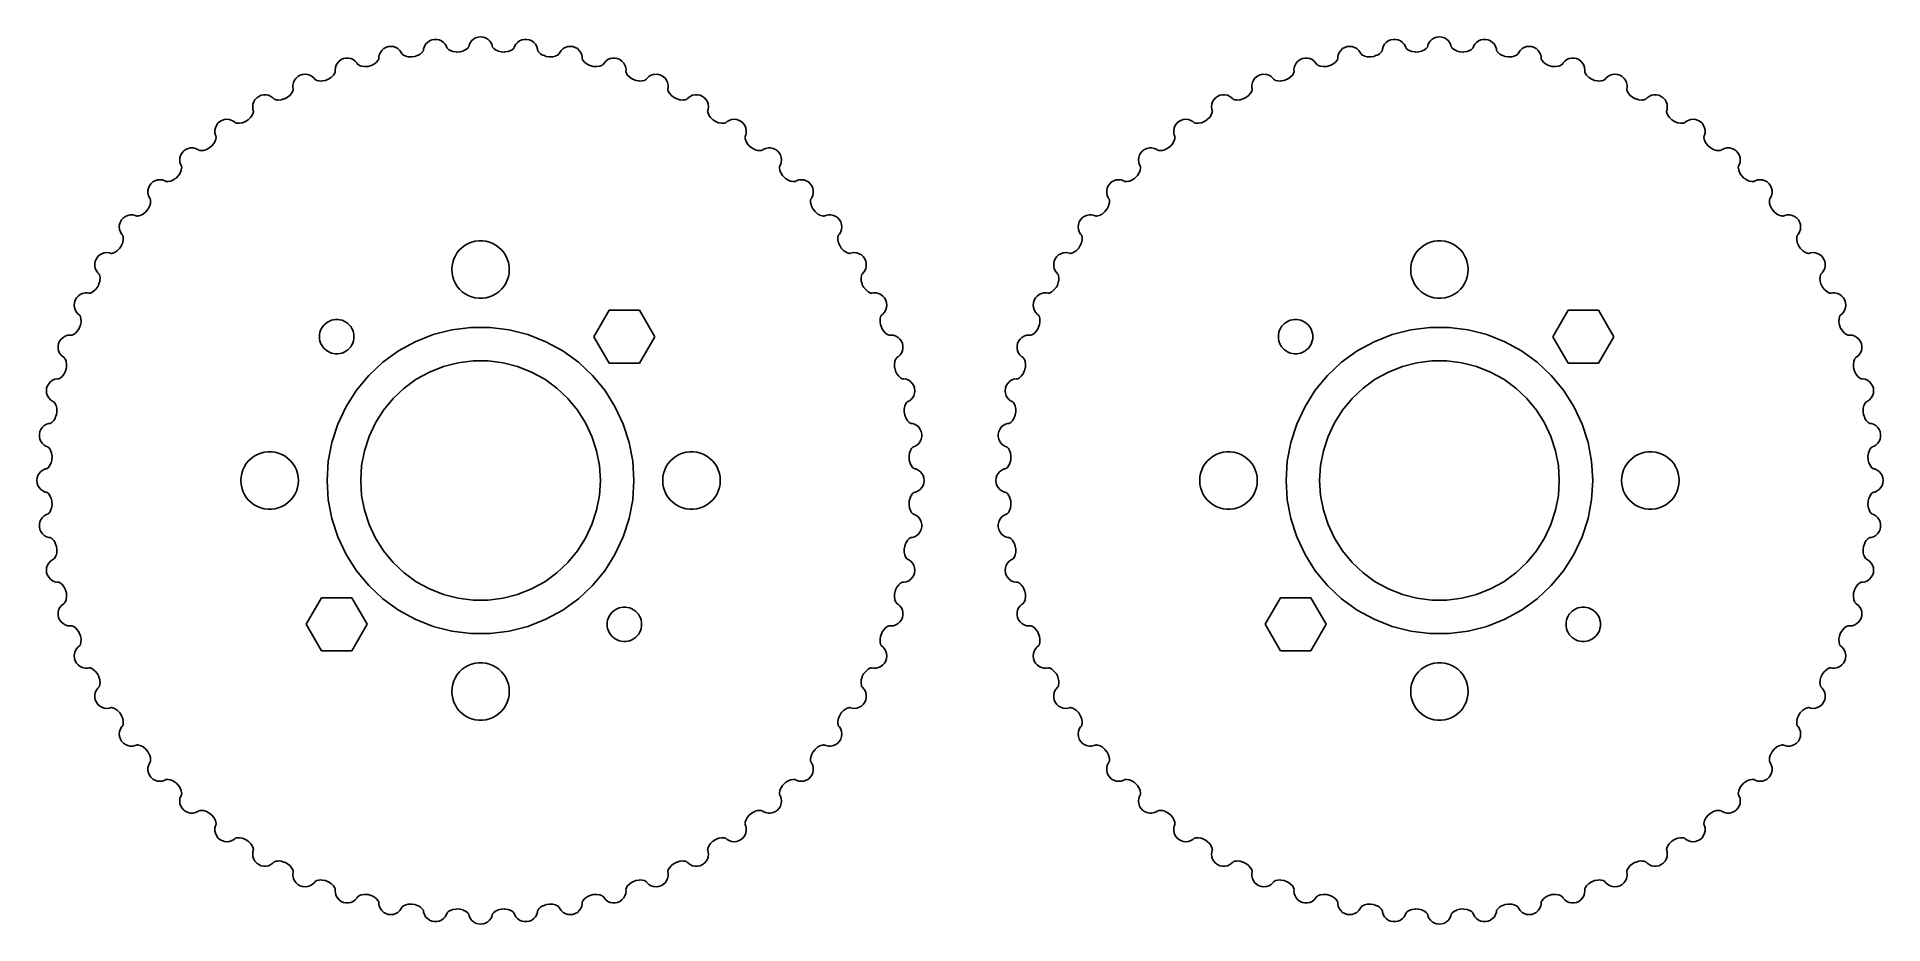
# Model space of a CAD drawing. Header units: metres. Extents: x -46 to 146, y -46 to 46.
import ezdxf

# ---------------------------------------------------------------- set-up
doc = ezdxf.new("R2010")
doc.units = ezdxf.units.M

msp = doc.modelspace()

# ---------------------------------------------------------------- linework, layer by layer
for p, q in [((-0.2627, 46.236), (-0.51395, 46.1544)), ((0, 46.2636), (-0.2627, 46.236)), ((0.2627, 46.236), (0, 46.2636)), ((0.51395, 46.1544), (0.2627, 46.236)), ((99.7373, 46.236), (99.4861, 46.1544)), ((100, 46.2636), (99.7373, 46.236)), ((100.263, 46.236), (100, 46.2636)), ((100.514, 46.1544), (100.263, 46.236)), ((-10.5578, 44.4072), (-10.6127, 44.1487)), ((-10.4503, 44.6484), (-10.5578, 44.4072)), ((-10.2951, 44.8621), (-10.4503, 44.6484)), ((-10.0987, 45.0389), (-10.2951, 44.8621)), ((-9.86996, 45.171), (-10.0987, 45.0389)), ((-9.61873, 45.2526), (-9.86996, 45.171)), ((-9.35603, 45.2803), (-9.61873, 45.2526)), ((-9.09332, 45.2526), (-9.35603, 45.2803)), ((-8.84207, 45.171), (-9.09332, 45.2526)), ((-8.61325, 45.0389), (-8.84207, 45.171)), ((-8.41698, 44.8622), (-8.61325, 45.0389)), ((-8.26169, 44.6484), (-8.41698, 44.8622)), ((-8.20961, 44.5315), (-8.26169, 44.6484)), ((-8.19362, 44.5013), (-8.20961, 44.5315)), ((-8.17542, 44.4757), (-8.19362, 44.5013)), ((-8.15414, 44.4526), (-8.17542, 44.4757)), ((-8.13016, 44.4324), (-8.15414, 44.4526)), ((-8.07039, 44.388), (-8.13016, 44.4324)), ((-8.05624, 44.3783), (-8.07039, 44.388)), ((-8.02879, 44.3631), (-8.05624, 44.3783)), ((-7.85275, 44.2794), (-8.02879, 44.3631)), ((-6.51877, 44.3488), (-6.79884, 44.2441)), ((-6.50148, 44.3561), (-6.51877, 44.3488)), ((-6.47388, 44.371), (-6.50148, 44.3561)), ((-6.254, 44.5084), (-6.47388, 44.371)), ((-6.23874, 44.5187), (-6.254, 44.5084)), ((-6.21463, 44.5388), (-6.23874, 44.5187)), ((-6.07307, 44.6728), (-6.21463, 44.5388)), ((-6.06107, 44.685), (-6.07307, 44.6728)), ((-6.04129, 44.7094), (-6.06107, 44.685)), ((-5.99815, 44.77), (-6.04129, 44.7094)), ((-5.98026, 44.7991), (-5.99815, 44.77)), ((-5.96748, 44.8278), (-5.98026, 44.7991)), ((-5.9584, 44.8579), (-5.96748, 44.8278)), ((-5.95317, 44.8888), (-5.9584, 44.8579)), ((-5.93977, 45.0162), (-5.95317, 44.8888)), ((-5.85818, 45.2674), (-5.93977, 45.0162)), ((-5.72604, 45.4962), (-5.85818, 45.2674)), ((-5.54927, 45.6925), (-5.72604, 45.4962)), ((-5.3356, 45.8478), (-5.54927, 45.6925)), ((-5.09422, 45.9552), (-5.3356, 45.8478)), ((-4.83585, 46.0102), (-5.09422, 45.9552)), ((-4.57172, 46.0102), (-4.83585, 46.0102)), ((-4.31326, 45.9552), (-4.57172, 46.0102)), ((-4.07198, 45.8478), (-4.31326, 45.9552)), ((-3.85828, 45.6925), (-4.07198, 45.8478)), ((-3.68149, 45.4962), (-3.85828, 45.6925)), ((-3.54941, 45.2674), (-3.68149, 45.4962)), ((-3.50984, 45.1457), (-3.54941, 45.2674)), ((-3.49706, 45.1139), (-3.50984, 45.1457)), ((-3.48163, 45.0866), (-3.49706, 45.1139)), ((-3.46288, 45.0614), (-3.48163, 45.0866)), ((-3.44113, 45.0388), (-3.46288, 45.0614)), ((-3.38632, 44.9884), (-3.44113, 45.0388)), ((-3.37332, 44.9773), (-3.38632, 44.9884)), ((-3.34761, 44.9593), (-3.37332, 44.9773)), ((-3.18127, 44.8577), (-3.34761, 44.9593)), ((-3.16524, 44.8487), (-3.18127, 44.8577)), ((-3.13646, 44.8361), (-3.16524, 44.8487)), ((-2.89284, 44.7474), (-3.13646, 44.8361)), ((-2.87502, 44.7416), (-2.89284, 44.7474)), ((-2.84431, 44.735), (-2.87502, 44.7416)), ((-2.54857, 44.6908), (-2.84431, 44.735)), ((-2.52988, 44.6887), (-2.54857, 44.6908)), ((-2.49847, 44.6884), (-2.52988, 44.6887)), ((-2.1864, 44.7047), (-2.49847, 44.6884)), ((-2.16768, 44.7064), (-2.1864, 44.7047)), ((-2.13684, 44.7124), (-2.16768, 44.7064)), ((-1.84734, 44.7873), (-2.13684, 44.7124)), ((-1.82941, 44.7927), (-1.84734, 44.7873)), ((-1.80038, 44.8046), (-1.82941, 44.7927)), ((-1.56735, 44.9183), (-1.80038, 44.8046)), ((-1.5511, 44.927), (-1.56735, 44.9183)), ((-1.52502, 44.9445), (-1.5511, 44.927)), ((-1.37024, 45.0629), (-1.52502, 44.9445)), ((-1.35703, 45.0738), (-1.37024, 45.0629)), ((-1.33481, 45.0959), (-1.35703, 45.0738)), ((-1.28557, 45.1517), (-1.33481, 45.0959)), ((-1.26471, 45.1788), (-1.28557, 45.1517)), ((-1.24901, 45.206), (-1.26471, 45.1788)), ((-1.23683, 45.235), (-1.24901, 45.206)), ((-1.22839, 45.2652), (-1.23683, 45.235)), ((-1.20177, 45.3905), (-1.22839, 45.2652)), ((-1.09433, 45.6318), (-1.20177, 45.3905)), ((-0.93903, 45.8455), (-1.09433, 45.6318)), ((-0.74272, 46.0223), (-0.93903, 45.8455)), ((-0.51395, 46.1544), (-0.74272, 46.0223)), ((0.74272, 46.0223), (0.51395, 46.1544)), ((0.93903, 45.8455), (0.74272, 46.0223)), ((1.09433, 45.6318), (0.93903, 45.8455)), ((1.20177, 45.3905), (1.09433, 45.6318)), ((1.22839, 45.2652), (1.20177, 45.3905)), ((1.23778, 45.2323), (1.22839, 45.2652)), ((1.25027, 45.2035), (1.23778, 45.2323)), ((1.26628, 45.1765), (1.25027, 45.2035)), ((1.28554, 45.1517), (1.26628, 45.1765)), ((1.33478, 45.096), (1.28554, 45.1517)), ((1.34656, 45.0835), (1.33478, 45.096)), ((1.37024, 45.0629), (1.34656, 45.0835)), ((1.52504, 44.9444), (1.37024, 45.0629)), ((1.54005, 44.9338), (1.52504, 44.9444)), ((1.56735, 44.9183), (1.54005, 44.9338)), ((1.80037, 44.8046), (1.56735, 44.9183)), ((1.8175, 44.797), (1.80037, 44.8046)), ((1.84734, 44.7873), (1.8175, 44.797)), ((2.13684, 44.7124), (1.84734, 44.7873)), ((2.15523, 44.7083), (2.13684, 44.7124)), ((2.18642, 44.7047), (2.15523, 44.7083)), ((2.49849, 44.6884), (2.18642, 44.7047)), ((2.51729, 44.6881), (2.49849, 44.6884)), ((2.54857, 44.6908), (2.51729, 44.6881)), ((2.84431, 44.735), (2.54857, 44.6908)), ((2.8627, 44.7385), (2.84431, 44.735)), ((2.89282, 44.7474), (2.8627, 44.7385)), ((3.13646, 44.8361), (2.89282, 44.7474)), ((3.15353, 44.843), (3.13646, 44.8361)), ((3.18129, 44.8577), (3.15353, 44.843)), ((3.34761, 44.9593), (3.18129, 44.8577)), ((3.36191, 44.9687), (3.34761, 44.9593)), ((3.38632, 44.9884), (3.36191, 44.9687)), ((3.44112, 45.0387), (3.38632, 44.9884)), ((3.46469, 45.0635), (3.44112, 45.0387)), ((3.48314, 45.0889), (3.46469, 45.0635)), ((3.49826, 45.1164), (3.48314, 45.0889)), ((3.50983, 45.1456), (3.49826, 45.1164)), ((3.54941, 45.2674), (3.50983, 45.1456)), ((3.68149, 45.4962), (3.54941, 45.2674)), ((3.85828, 45.6925), (3.68149, 45.4962)), ((4.07198, 45.8478), (3.85828, 45.6925)), ((4.31326, 45.9552), (4.07198, 45.8478)), ((4.57172, 46.0102), (4.31326, 45.9552)), ((4.83585, 46.0102), (4.57172, 46.0102)), ((5.09422, 45.9552), (4.83585, 46.0102)), ((5.3356, 45.8478), (5.09422, 45.9552)), ((5.54927, 45.6925), (5.3356, 45.8478)), ((5.72604, 45.4962), (5.54927, 45.6925)), ((5.85818, 45.2674), (5.72604, 45.4962)), ((5.93977, 45.0162), (5.85818, 45.2674)), ((5.95316, 44.8889), (5.93977, 45.0162)), ((5.95906, 44.8551), (5.95316, 44.8889)), ((5.96848, 44.8252), (5.95906, 44.8551)), ((5.98157, 44.7967), (5.96848, 44.8252)), ((5.99814, 44.77), (5.98157, 44.7967)), ((6.04131, 44.7094), (5.99814, 44.77)), ((6.05171, 44.6958), (6.04131, 44.7094)), ((6.07312, 44.6728), (6.05171, 44.6958)), ((6.21469, 44.5388), (6.07312, 44.6728)), ((6.22849, 44.5267), (6.21469, 44.5388)), ((6.25401, 44.5084), (6.22849, 44.5267)), ((6.47386, 44.371), (6.25401, 44.5084)), ((6.49011, 44.3617), (6.47386, 44.371)), ((6.51877, 44.3488), (6.49011, 44.3617)), ((6.79886, 44.2441), (6.51877, 44.3488)), ((8.02881, 44.3631), (7.85277, 44.2794)), ((8.04402, 44.3709), (8.02881, 44.3631)), ((8.07036, 44.388), (8.04402, 44.3709)), ((8.13011, 44.4323), (8.07036, 44.388)), ((8.15616, 44.4545), (8.13011, 44.4323)), ((8.17715, 44.4779), (8.15616, 44.4545)), ((8.19508, 44.5036), (8.17715, 44.4779)), ((8.20963, 44.5315), (8.19508, 44.5036)), ((8.2617, 44.6485), (8.20963, 44.5315)), ((8.41698, 44.8622), (8.2617, 44.6485)), ((8.61325, 45.0389), (8.41698, 44.8622)), ((8.84207, 45.171), (8.61325, 45.0389)), ((9.09332, 45.2526), (8.84207, 45.171)), ((9.35603, 45.2803), (9.09332, 45.2526)), ((9.61873, 45.2526), (9.35603, 45.2803)), ((9.86996, 45.171), (9.61873, 45.2526)), ((10.0987, 45.0389), (9.86996, 45.171)), ((10.2951, 44.8621), (10.0987, 45.0389)), ((10.4503, 44.6484), (10.2951, 44.8621)), ((10.5578, 44.4072), (10.4503, 44.6484)), ((10.6127, 44.1487), (10.5578, 44.4072)), ((89.4422, 44.4072), (89.3873, 44.1487)), ((89.5497, 44.6484), (89.4422, 44.4072)), ((89.7049, 44.8621), (89.5497, 44.6484)), ((89.9013, 45.0389), (89.7049, 44.8621)), ((90.13, 45.171), (89.9013, 45.0389)), ((90.3813, 45.2526), (90.13, 45.171)), ((90.644, 45.2803), (90.3813, 45.2526)), ((90.9067, 45.2526), (90.644, 45.2803)), ((91.1579, 45.171), (90.9067, 45.2526)), ((91.3867, 45.0389), (91.1579, 45.171)), ((91.583, 44.8622), (91.3867, 45.0389)), ((91.7383, 44.6485), (91.583, 44.8622)), ((91.7904, 44.5315), (91.7383, 44.6485)), ((91.8049, 44.5036), (91.7904, 44.5315)), ((91.8228, 44.4779), (91.8049, 44.5036)), ((91.8438, 44.4545), (91.8228, 44.4779)), ((91.8699, 44.4323), (91.8438, 44.4545)), ((91.9296, 44.388), (91.8699, 44.4323)), ((91.956, 44.3709), (91.9296, 44.388)), ((91.9712, 44.3631), (91.956, 44.3709)), ((92.1472, 44.2794), (91.9712, 44.3631)), ((93.4812, 44.3488), (93.2011, 44.2441)), ((93.5099, 44.3617), (93.4812, 44.3488)), ((93.5261, 44.371), (93.5099, 44.3617)), ((93.746, 44.5084), (93.5261, 44.371)), ((93.7715, 44.5267), (93.746, 44.5084)), ((93.7853, 44.5388), (93.7715, 44.5267)), ((93.9269, 44.6728), (93.7853, 44.5388)), ((93.9483, 44.6958), (93.9269, 44.6728)), ((93.9587, 44.7094), (93.9483, 44.6958)), ((94.0019, 44.77), (93.9587, 44.7094)), ((94.0184, 44.7967), (94.0019, 44.77)), ((94.0315, 44.8252), (94.0184, 44.7967)), ((94.0409, 44.8551), (94.0315, 44.8252)), ((94.0468, 44.8889), (94.0409, 44.8551)), ((94.0602, 45.0162), (94.0468, 44.8889)), ((94.1418, 45.2674), (94.0602, 45.0162)), ((94.274, 45.4962), (94.1418, 45.2674)), ((94.4507, 45.6925), (94.274, 45.4962)), ((94.6644, 45.8478), (94.4507, 45.6925)), ((94.9058, 45.9552), (94.6644, 45.8478)), ((95.1642, 46.0102), (94.9058, 45.9552)), ((95.4283, 46.0102), (95.1642, 46.0102)), ((95.6867, 45.9552), (95.4283, 46.0102)), ((95.928, 45.8478), (95.6867, 45.9552)), ((96.1417, 45.6925), (95.928, 45.8478)), ((96.3185, 45.4962), (96.1417, 45.6925)), ((96.4506, 45.2674), (96.3185, 45.4962)), ((96.4902, 45.1456), (96.4506, 45.2674)), ((96.5017, 45.1164), (96.4902, 45.1456)), ((96.5169, 45.0889), (96.5017, 45.1164)), ((96.5353, 45.0635), (96.5169, 45.0889)), ((96.5589, 45.0387), (96.5353, 45.0635)), ((96.6137, 44.9884), (96.5589, 45.0387)), ((96.6381, 44.9687), (96.6137, 44.9884)), ((96.6524, 44.9593), (96.6381, 44.9687)), ((96.8187, 44.8577), (96.6524, 44.9593)), ((96.8465, 44.843), (96.8187, 44.8577)), ((96.8635, 44.8361), (96.8465, 44.843)), ((97.1072, 44.7474), (96.8635, 44.8361)), ((97.1373, 44.7385), (97.1072, 44.7474)), ((97.1557, 44.735), (97.1373, 44.7385)), ((97.4514, 44.6908), (97.1557, 44.735)), ((97.4827, 44.6881), (97.4514, 44.6908)), ((97.5015, 44.6884), (97.4827, 44.6881)), ((97.8136, 44.7047), (97.5015, 44.6884)), ((97.8448, 44.7083), (97.8136, 44.7047)), ((97.8632, 44.7124), (97.8448, 44.7083)), ((98.1527, 44.7873), (97.8632, 44.7124)), ((98.1825, 44.797), (98.1527, 44.7873)), ((98.1996, 44.8046), (98.1825, 44.797)), ((98.4326, 44.9183), (98.1996, 44.8046)), ((98.4599, 44.9338), (98.4326, 44.9183)), ((98.475, 44.9444), (98.4599, 44.9338)), ((98.6298, 45.0629), (98.475, 44.9444)), ((98.6534, 45.0835), (98.6298, 45.0629)), ((98.6652, 45.096), (98.6534, 45.0835)), ((98.7145, 45.1517), (98.6652, 45.096)), ((98.7337, 45.1765), (98.7145, 45.1517)), ((98.7497, 45.2035), (98.7337, 45.1765)), ((98.7622, 45.2323), (98.7497, 45.2035)), ((98.7716, 45.2652), (98.7622, 45.2323)), ((98.7982, 45.3905), (98.7716, 45.2652)), ((98.9057, 45.6318), (98.7982, 45.3905)), ((99.061, 45.8455), (98.9057, 45.6318)), ((99.2573, 46.0223), (99.061, 45.8455)), ((99.4861, 46.1544), (99.2573, 46.0223)), ((100.743, 46.0223), (100.514, 46.1544)), ((100.939, 45.8455), (100.743, 46.0223)), ((101.094, 45.6318), (100.939, 45.8455)), ((101.202, 45.3905), (101.094, 45.6318)), ((101.228, 45.2652), (101.202, 45.3905)), ((101.237, 45.235), (101.228, 45.2652)), ((101.249, 45.206), (101.237, 45.235)), ((101.265, 45.1788), (101.249, 45.206)), ((101.286, 45.1517), (101.265, 45.1788)), ((101.335, 45.0959), (101.286, 45.1517)), ((101.357, 45.0738), (101.335, 45.0959)), ((101.37, 45.0629), (101.357, 45.0738)), ((101.525, 44.9445), (101.37, 45.0629)), ((101.551, 44.927), (101.525, 44.9445)), ((101.567, 44.9183), (101.551, 44.927)), ((101.8, 44.8046), (101.567, 44.9183)), ((101.829, 44.7927), (101.8, 44.8046)), ((101.847, 44.7873), (101.829, 44.7927)), ((102.137, 44.7124), (101.847, 44.7873)), ((102.168, 44.7064), (102.137, 44.7124)), ((102.186, 44.7047), (102.168, 44.7064)), ((102.498, 44.6884), (102.186, 44.7047)), ((102.53, 44.6887), (102.498, 44.6884)), ((102.549, 44.6908), (102.53, 44.6887)), ((102.844, 44.735), (102.549, 44.6908)), ((102.875, 44.7416), (102.844, 44.735)), ((102.893, 44.7474), (102.875, 44.7416)), ((103.136, 44.8361), (102.893, 44.7474)), ((103.165, 44.8487), (103.136, 44.8361)), ((103.181, 44.8577), (103.165, 44.8487)), ((103.348, 44.9593), (103.181, 44.8577)), ((103.373, 44.9773), (103.348, 44.9593)), ((103.386, 44.9884), (103.373, 44.9773)), ((103.441, 45.0388), (103.386, 44.9884)), ((103.463, 45.0614), (103.441, 45.0388)), ((103.482, 45.0866), (103.463, 45.0614)), ((103.497, 45.1139), (103.482, 45.0866)), ((103.51, 45.1457), (103.497, 45.1139)), ((103.549, 45.2674), (103.51, 45.1457)), ((103.681, 45.4962), (103.549, 45.2674)), ((103.858, 45.6925), (103.681, 45.4962)), ((104.072, 45.8478), (103.858, 45.6925)), ((104.313, 45.9552), (104.072, 45.8478)), ((104.572, 46.0102), (104.313, 45.9552)), ((104.836, 46.0102), (104.572, 46.0102)), ((105.094, 45.9552), (104.836, 46.0102)), ((105.336, 45.8478), (105.094, 45.9552)), ((105.549, 45.6925), (105.336, 45.8478)), ((105.726, 45.4962), (105.549, 45.6925)), ((105.858, 45.2674), (105.726, 45.4962)), ((105.94, 45.0162), (105.858, 45.2674)), ((105.953, 44.8888), (105.94, 45.0162)), ((105.958, 44.8579), (105.953, 44.8888)), ((105.967, 44.8278), (105.958, 44.8579)), ((105.98, 44.7991), (105.967, 44.8278)), ((105.998, 44.77), (105.98, 44.7991)), ((106.041, 44.7094), (105.998, 44.77)), ((106.061, 44.685), (106.041, 44.7094)), ((106.073, 44.6728), (106.061, 44.685)), ((106.215, 44.5388), (106.073, 44.6728)), ((106.239, 44.5187), (106.215, 44.5388)), ((106.254, 44.5084), (106.239, 44.5187)), ((106.474, 44.371), (106.254, 44.5084)), ((106.501, 44.3561), (106.474, 44.371)), ((106.519, 44.3488), (106.501, 44.3561)), ((106.799, 44.2441), (106.519, 44.3488)), ((108.029, 44.3631), (107.853, 44.2794)), ((108.056, 44.3783), (108.029, 44.3631)), ((108.07, 44.388), (108.056, 44.3783)), ((108.13, 44.4324), (108.07, 44.388)), ((108.154, 44.4526), (108.13, 44.4324)), ((108.175, 44.4757), (108.154, 44.4526)), ((108.194, 44.5013), (108.175, 44.4757)), ((108.21, 44.5315), (108.194, 44.5013)), ((108.262, 44.6484), (108.21, 44.5315)), ((108.417, 44.8622), (108.262, 44.6484)), ((108.613, 45.0389), (108.417, 44.8622)), ((108.842, 45.171), (108.613, 45.0389)), ((109.093, 45.2526), (108.842, 45.171)), ((109.356, 45.2803), (109.093, 45.2526)), ((109.619, 45.2526), (109.356, 45.2803)), ((109.87, 45.171), (109.619, 45.2526)), ((110.099, 45.0389), (109.87, 45.171)), ((110.295, 44.8621), (110.099, 45.0389)), ((110.45, 44.6484), (110.295, 44.8621)), ((110.558, 44.4072), (110.45, 44.6484)), ((110.613, 44.1487), (110.558, 44.4072)), ((-18.3031, 42.3732), (-18.5659, 42.3455)), ((-18.0404, 42.3455), (-18.3031, 42.3732)), ((-15.2284, 42.4339), (-15.339, 42.2735)), ((-15.2192, 42.4483), (-15.2284, 42.4339)), ((-15.2049, 42.4763), (-15.2192, 42.4483)), ((-15.1753, 42.5445), (-15.2049, 42.4763)), ((-15.1638, 42.5768), (-15.1753, 42.5445)), ((-15.1418, 43.0602), (-15.1694, 42.7975)), ((-15.1694, 42.7975), (-15.156, 42.6702)), ((-15.1573, 42.6075), (-15.1638, 42.5768)), ((-15.1547, 42.6388), (-15.1573, 42.6075)), ((-15.156, 42.6702), (-15.1547, 42.6388)), ((-15.0601, 43.3115), (-15.1418, 43.0602)), ((-14.928, 43.5403), (-15.0601, 43.3115)), ((-14.7513, 43.7366), (-14.928, 43.5403)), ((-14.5376, 43.8919), (-14.7513, 43.7366)), ((-14.2962, 43.9993), (-14.5376, 43.8919)), ((-14.0379, 44.0542), (-14.2962, 43.9993)), ((-13.7737, 44.0542), (-14.0379, 44.0542)), ((-13.5152, 43.9993), (-13.7737, 44.0542)), ((-13.274, 43.8919), (-13.5152, 43.9993)), ((-13.0603, 43.7366), (-13.274, 43.8919)), ((-12.8835, 43.5403), (-13.0603, 43.7366)), ((-12.8195, 43.4294), (-12.8835, 43.5403)), ((-12.8004, 43.401), (-12.8195, 43.4294)), ((-12.7796, 43.3775), (-12.8004, 43.401)), ((-12.756, 43.3568), (-12.7796, 43.3775)), ((-12.73, 43.3391), (-12.756, 43.3568)), ((-12.666, 43.3013), (-12.73, 43.3391)), ((-12.6509, 43.2931), (-12.666, 43.3013)), ((-12.622, 43.2808), (-12.6509, 43.2931)), ((-12.4382, 43.216), (-12.622, 43.2808)), ((-12.4206, 43.2105), (-12.4382, 43.216)), ((-12.3898, 43.2042), (-12.4206, 43.2105)), ((-12.1331, 43.1681), (-12.3898, 43.2042)), ((-12.1145, 43.1662), (-12.1331, 43.1681)), ((-12.0831, 43.1661), (-12.1145, 43.1662)), ((-11.7846, 43.1843), (-12.0831, 43.1661)), ((-11.7659, 43.1862), (-11.7846, 43.1843)), ((-11.7351, 43.1924), (-11.7659, 43.1862)), ((-11.4333, 43.2732), (-11.7351, 43.1924)), ((-11.4153, 43.2788), (-11.4333, 43.2732)), ((-11.3864, 43.291), (-11.4153, 43.2788)), ((-11.1188, 43.4245), (-11.3864, 43.291)), ((-11.1023, 43.4335), (-11.1188, 43.4245)), ((-11.0764, 43.4512), (-11.1023, 43.4335)), ((-10.8721, 43.6109), (-11.0764, 43.4512)), ((-10.858, 43.6227), (-10.8721, 43.6109)), ((-10.8362, 43.6452), (-10.858, 43.6227)), ((-10.7094, 43.7933), (-10.8362, 43.6452)), ((-10.6987, 43.8066), (-10.7094, 43.7933)), ((-10.6816, 43.833), (-10.6987, 43.8066)), ((-10.645, 43.8977), (-10.6816, 43.833)), ((-10.6303, 43.9286), (-10.645, 43.8977)), ((-10.6206, 43.9585), (-10.6303, 43.9286)), ((-10.6147, 43.9893), (-10.6206, 43.9585)), ((-10.6127, 44.0207), (-10.6147, 43.9893)), ((-10.6127, 44.1487), (-10.6127, 44.0207)), ((-7.83585, 44.2721), (-7.85275, 44.2794)), ((-7.80592, 44.2626), (-7.83585, 44.2721)), ((-7.55435, 44.1999), (-7.80592, 44.2626)), ((-7.53603, 44.196), (-7.55435, 44.1999)), ((-7.50481, 44.1927), (-7.53603, 44.196)), ((-7.20605, 44.1796), (-7.50481, 44.1927)), ((-7.18724, 44.1794), (-7.20605, 44.1796)), ((-7.15599, 44.1824), (-7.18724, 44.1794)), ((-6.84734, 44.2313), (-7.15599, 44.1824)), ((-6.82889, 44.2349), (-6.84734, 44.2313)), ((-6.79884, 44.2441), (-6.82889, 44.2349)), ((6.81671, 44.2381), (6.79886, 44.2441)), ((6.84735, 44.2313), (6.81671, 44.2381)), ((7.15601, 44.1824), (6.84735, 44.2313)), ((7.17468, 44.1802), (7.15601, 44.1824)), ((7.20607, 44.1796), (7.17468, 44.1802)), ((7.50482, 44.1927), (7.20607, 44.1796)), ((7.52348, 44.1942), (7.50482, 44.1927)), ((7.55437, 44.1999), (7.52348, 44.1942)), ((7.80594, 44.2626), (7.55437, 44.1999)), ((7.82362, 44.2677), (7.80594, 44.2626)), ((7.85277, 44.2794), (7.82362, 44.2677)), ((10.6127, 44.0207), (10.6127, 44.1487)), ((10.6151, 43.9865), (10.6127, 44.0207)), ((10.6213, 43.9557), (10.6151, 43.9865)), ((10.6313, 43.926), (10.6213, 43.9557)), ((10.645, 43.8978), (10.6313, 43.926)), ((10.6816, 43.833), (10.645, 43.8978)), ((10.6905, 43.8184), (10.6816, 43.833)), ((10.7094, 43.7933), (10.6905, 43.8184)), ((10.8362, 43.6452), (10.7094, 43.7933)), ((10.8487, 43.6317), (10.8362, 43.6452)), ((10.8722, 43.6109), (10.8487, 43.6317)), ((11.0764, 43.4512), (10.8722, 43.6109)), ((11.0916, 43.4402), (11.0764, 43.4512)), ((11.1188, 43.4245), (11.0916, 43.4402)), ((11.3864, 43.291), (11.1188, 43.4245)), ((11.4035, 43.2833), (11.3864, 43.291)), ((11.4333, 43.2732), (11.4035, 43.2833)), ((11.7351, 43.1924), (11.4333, 43.2732)), ((11.7535, 43.1882), (11.7351, 43.1924)), ((11.7846, 43.1843), (11.7535, 43.1882)), ((12.0831, 43.1661), (11.7846, 43.1843)), ((12.1018, 43.1657), (12.0831, 43.1661)), ((12.1331, 43.1681), (12.1018, 43.1657)), ((12.3899, 43.2042), (12.1331, 43.1681)), ((12.408, 43.2074), (12.3899, 43.2042)), ((12.4382, 43.216), (12.408, 43.2074)), ((12.622, 43.2808), (12.4382, 43.216)), ((12.6379, 43.287), (12.622, 43.2808)), ((12.6659, 43.3013), (12.6379, 43.287)), ((12.73, 43.3391), (12.6659, 43.3013)), ((12.7582, 43.3584), (12.73, 43.3391)), ((12.7816, 43.3795), (12.7582, 43.3584)), ((12.8021, 43.4032), (12.7816, 43.3795)), ((12.8194, 43.4294), (12.8021, 43.4032)), ((12.8835, 43.5403), (12.8194, 43.4294)), ((13.0603, 43.7366), (12.8835, 43.5403)), ((13.274, 43.8919), (13.0603, 43.7366)), ((13.5152, 43.9993), (13.274, 43.8919)), ((13.7737, 44.0542), (13.5152, 43.9993)), ((14.0379, 44.0542), (13.7737, 44.0542)), ((14.2962, 43.9993), (14.0379, 44.0542)), ((14.5376, 43.8919), (14.2962, 43.9993)), ((14.7513, 43.7366), (14.5376, 43.8919)), ((14.928, 43.5403), (14.7513, 43.7366)), ((15.0601, 43.3115), (14.928, 43.5403)), ((15.1418, 43.0602), (15.0601, 43.3115)), ((15.1694, 42.7975), (15.1418, 43.0602)), ((15.1548, 42.636), (15.156, 42.6702)), ((15.1577, 42.6047), (15.1548, 42.636)), ((15.156, 42.6702), (15.1694, 42.7975)), ((15.1646, 42.5741), (15.1577, 42.6047)), ((15.1753, 42.5446), (15.1646, 42.5741)), ((15.2049, 42.4763), (15.1753, 42.5446)), ((15.2122, 42.4609), (15.2049, 42.4763)), ((15.2284, 42.4339), (15.2122, 42.4609)), ((15.339, 42.2735), (15.2284, 42.4339)), ((18.3031, 42.3732), (18.0404, 42.3455)), ((18.5659, 42.3455), (18.3031, 42.3732)), ((81.6969, 42.3732), (81.4341, 42.3455)), ((81.9596, 42.3455), (81.6969, 42.3732)), ((84.7716, 42.4339), (84.661, 42.2735)), ((84.7878, 42.4609), (84.7716, 42.4339)), ((84.7951, 42.4763), (84.7878, 42.4609)), ((84.8247, 42.5446), (84.7951, 42.4763)), ((84.8354, 42.5741), (84.8247, 42.5446)), ((84.8582, 43.0602), (84.8306, 42.7975)), ((84.8306, 42.7975), (84.844, 42.6702)), ((84.8423, 42.6047), (84.8354, 42.5741)), ((84.8452, 42.636), (84.8423, 42.6047)), ((84.844, 42.6702), (84.8452, 42.636)), ((84.9399, 43.3115), (84.8582, 43.0602)), ((85.072, 43.5403), (84.9399, 43.3115)), ((85.2487, 43.7366), (85.072, 43.5403)), ((85.4624, 43.8919), (85.2487, 43.7366)), ((85.7038, 43.9993), (85.4624, 43.8919)), ((85.9621, 44.0542), (85.7038, 43.9993)), ((86.2263, 44.0542), (85.9621, 44.0542)), ((86.4848, 43.9993), (86.2263, 44.0542)), ((86.726, 43.8919), (86.4848, 43.9993)), ((86.9397, 43.7366), (86.726, 43.8919)), ((87.1165, 43.5403), (86.9397, 43.7366)), ((87.1806, 43.4294), (87.1165, 43.5403)), ((87.1979, 43.4032), (87.1806, 43.4294)), ((87.2184, 43.3795), (87.1979, 43.4032)), ((87.2418, 43.3584), (87.2184, 43.3795)), ((87.27, 43.3391), (87.2418, 43.3584)), ((87.3341, 43.3013), (87.27, 43.3391)), ((87.3621, 43.287), (87.3341, 43.3013)), ((87.378, 43.2808), (87.3621, 43.287)), ((87.5618, 43.216), (87.378, 43.2808)), ((87.592, 43.2074), (87.5618, 43.216)), ((87.6101, 43.2042), (87.592, 43.2074)), ((87.8669, 43.1681), (87.6101, 43.2042)), ((87.8982, 43.1657), (87.8669, 43.1681)), ((87.9169, 43.1661), (87.8982, 43.1657)), ((88.2154, 43.1843), (87.9169, 43.1661)), ((88.2465, 43.1882), (88.2154, 43.1843)), ((88.2649, 43.1924), (88.2465, 43.1882)), ((88.5667, 43.2732), (88.2649, 43.1924)), ((88.5965, 43.2833), (88.5667, 43.2732)), ((88.6136, 43.291), (88.5965, 43.2833)), ((88.8812, 43.4245), (88.6136, 43.291)), ((88.9084, 43.4402), (88.8812, 43.4245)), ((88.9236, 43.4512), (88.9084, 43.4402)), ((89.1278, 43.6109), (88.9236, 43.4512)), ((89.1513, 43.6317), (89.1278, 43.6109)), ((89.1638, 43.6452), (89.1513, 43.6317)), ((89.2906, 43.7933), (89.1638, 43.6452)), ((89.3095, 43.8184), (89.2906, 43.7933)), ((89.3184, 43.833), (89.3095, 43.8184)), ((89.355, 43.8978), (89.3184, 43.833)), ((89.3687, 43.926), (89.355, 43.8978)), ((89.3787, 43.9557), (89.3687, 43.926)), ((89.3849, 43.9865), (89.3787, 43.9557)), ((89.3873, 44.0207), (89.3849, 43.9865)), ((89.3873, 44.1487), (89.3873, 44.0207)), ((92.1764, 44.2677), (92.1472, 44.2794)), ((92.1941, 44.2626), (92.1764, 44.2677)), ((92.4456, 44.1999), (92.1941, 44.2626)), ((92.4765, 44.1942), (92.4456, 44.1999)), ((92.4952, 44.1927), (92.4765, 44.1942)), ((92.7939, 44.1796), (92.4952, 44.1927)), ((92.8253, 44.1802), (92.7939, 44.1796)), ((92.844, 44.1824), (92.8253, 44.1802)), ((93.1526, 44.2313), (92.844, 44.1824)), ((93.1833, 44.2381), (93.1526, 44.2313)), ((93.2011, 44.2441), (93.1833, 44.2381)), ((106.829, 44.2349), (106.799, 44.2441)), ((106.847, 44.2313), (106.829, 44.2349)), ((107.156, 44.1824), (106.847, 44.2313)), ((107.187, 44.1794), (107.156, 44.1824)), ((107.206, 44.1796), (107.187, 44.1794)), ((107.505, 44.1927), (107.206, 44.1796)), ((107.536, 44.196), (107.505, 44.1927)), ((107.554, 44.1999), (107.536, 44.196)), ((107.806, 44.2626), (107.554, 44.1999)), ((107.836, 44.2721), (107.806, 44.2626)), ((107.853, 44.2794), (107.836, 44.2721)), ((110.613, 44.0207), (110.613, 44.1487)), ((110.615, 43.9893), (110.613, 44.0207)), ((110.621, 43.9585), (110.615, 43.9893)), ((110.63, 43.9286), (110.621, 43.9585)), ((110.645, 43.8977), (110.63, 43.9286)), ((110.682, 43.833), (110.645, 43.8977)), ((110.699, 43.8066), (110.682, 43.833)), ((110.709, 43.7933), (110.699, 43.8066)), ((110.836, 43.6452), (110.709, 43.7933)), ((110.858, 43.6227), (110.836, 43.6452)), ((110.872, 43.6109), (110.858, 43.6227)), ((111.076, 43.4512), (110.872, 43.6109)), ((111.102, 43.4335), (111.076, 43.4512)), ((111.119, 43.4245), (111.102, 43.4335)), ((111.386, 43.291), (111.119, 43.4245)), ((111.415, 43.2788), (111.386, 43.291)), ((111.433, 43.2732), (111.415, 43.2788)), ((111.735, 43.1924), (111.433, 43.2732)), ((111.766, 43.1862), (111.735, 43.1924)), ((111.785, 43.1843), (111.766, 43.1862)), ((112.083, 43.1661), (111.785, 43.1843)), ((112.114, 43.1662), (112.083, 43.1661)), ((112.133, 43.1681), (112.114, 43.1662)), ((112.39, 43.2042), (112.133, 43.1681)), ((112.421, 43.2105), (112.39, 43.2042)), ((112.438, 43.216), (112.421, 43.2105)), ((112.622, 43.2808), (112.438, 43.216)), ((112.651, 43.2931), (112.622, 43.2808)), ((112.666, 43.3013), (112.651, 43.2931)), ((112.73, 43.3391), (112.666, 43.3013)), ((112.756, 43.3568), (112.73, 43.3391)), ((112.78, 43.3775), (112.756, 43.3568)), ((112.8, 43.401), (112.78, 43.3775)), ((112.819, 43.4294), (112.8, 43.401)), ((112.883, 43.5403), (112.819, 43.4294)), ((113.06, 43.7366), (112.883, 43.5403)), ((113.274, 43.8919), (113.06, 43.7366)), ((113.515, 43.9993), (113.274, 43.8919)), ((113.774, 44.0542), (113.515, 43.9993)), ((114.038, 44.0542), (113.774, 44.0542)), ((114.296, 43.9993), (114.038, 44.0542)), ((114.538, 43.8919), (114.296, 43.9993)), ((114.751, 43.7366), (114.538, 43.8919)), ((114.928, 43.5403), (114.751, 43.7366)), ((115.06, 43.3115), (114.928, 43.5403)), ((115.142, 43.0602), (115.06, 43.3115)), ((115.169, 42.7975), (115.142, 43.0602)), ((115.155, 42.6388), (115.156, 42.6702)), ((115.157, 42.6075), (115.155, 42.6388)), ((115.156, 42.6702), (115.169, 42.7975)), ((115.164, 42.5768), (115.157, 42.6075)), ((115.175, 42.5445), (115.164, 42.5768)), ((115.205, 42.4763), (115.175, 42.5445)), ((115.219, 42.4483), (115.205, 42.4763)), ((115.228, 42.4339), (115.219, 42.4483)), ((115.339, 42.2735), (115.228, 42.4339)), ((118.303, 42.3732), (118.04, 42.3455)), ((118.566, 42.3455), (118.303, 42.3732)), ((-19.6737, 40.4385), (-19.6904, 40.412)), ((-19.5805, 40.6097), (-19.6737, 40.4385)), ((-19.5729, 40.6249), (-19.5805, 40.6097)), ((-19.5616, 40.6542), (-19.5729, 40.6249)), ((-19.5393, 40.7252), (-19.5616, 40.6542)), ((-19.5049, 41.5), (-19.5598, 41.2416)), ((-19.5598, 41.2416), (-19.5598, 40.9775)), ((-19.5598, 40.9775), (-19.5332, 40.8522)), ((-19.5312, 40.7585), (-19.5393, 40.7252)), ((-19.5332, 40.8522), (-19.5286, 40.8211)), ((-19.528, 40.7897), (-19.5312, 40.7585)), ((-19.5286, 40.8211), (-19.528, 40.7897)), ((-19.3974, 41.7414), (-19.5049, 41.5)), ((-19.2422, 41.955), (-19.3974, 41.7414)), ((-19.0459, 42.1318), (-19.2422, 41.955)), ((-18.8171, 42.2639), (-19.0459, 42.1318)), ((-18.5659, 42.3455), (-18.8171, 42.2639)), ((-17.7892, 42.2639), (-18.0404, 42.3455)), ((-17.5604, 42.1318), (-17.7892, 42.2639)), ((-17.3641, 41.955), (-17.5604, 42.1318)), ((-17.2888, 41.8515), (-17.3641, 41.955)), ((-17.2669, 41.8252), (-17.2888, 41.8515)), ((-17.2437, 41.804), (-17.2669, 41.8252)), ((-17.2181, 41.7858), (-17.2437, 41.804)), ((-17.1905, 41.771), (-17.2181, 41.7858)), ((-17.1228, 41.7401), (-17.1905, 41.771)), ((-17.1069, 41.7335), (-17.1228, 41.7401)), ((-17.0769, 41.7243), (-17.1069, 41.7335)), ((-16.8873, 41.6791), (-17.0769, 41.7243)), ((-16.8693, 41.6755), (-16.8873, 41.6791)), ((-16.8381, 41.6724), (-16.8693, 41.6755)), ((-16.579, 41.6633), (-16.8381, 41.6724)), ((-16.5602, 41.6634), (-16.579, 41.6633)), ((-16.529, 41.6666), (-16.5602, 41.6634)), ((-16.2341, 41.7159), (-16.529, 41.6666)), ((-16.2156, 41.7197), (-16.2341, 41.7159)), ((-16.1857, 41.7291), (-16.2156, 41.7197)), ((-15.8939, 41.8411), (-16.1857, 41.7291)), ((-15.8766, 41.8485), (-15.8939, 41.8411)), ((-15.8491, 41.8637), (-15.8766, 41.8485)), ((-15.597, 42.0244), (-15.8491, 41.8637)), ((-15.5816, 42.035), (-15.597, 42.0244)), ((-15.5576, 42.0554), (-15.5816, 42.035)), ((-15.3712, 42.2355), (-15.5576, 42.0554)), ((-15.3584, 42.2488), (-15.3712, 42.2355)), ((-15.339, 42.2735), (-15.3584, 42.2488)), ((15.35, 42.2587), (15.339, 42.2735)), ((15.3712, 42.2355), (15.35, 42.2587)), ((15.5577, 42.0554), (15.3712, 42.2355)), ((15.5716, 42.0429), (15.5577, 42.0554)), ((15.597, 42.0244), (15.5716, 42.0429)), ((15.8491, 41.8637), (15.597, 42.0244)), ((15.8654, 41.8542), (15.8491, 41.8637)), ((15.8939, 41.8411), (15.8654, 41.8542)), ((16.1857, 41.7291), (15.8939, 41.8411)), ((16.2035, 41.723), (16.1857, 41.7291)), ((16.234, 41.7159), (16.2035, 41.723)), ((16.529, 41.6666), (16.234, 41.7159)), ((16.5476, 41.6642), (16.529, 41.6666)), ((16.5789, 41.6633), (16.5476, 41.6642)), ((16.8381, 41.6724), (16.5789, 41.6633)), ((16.8564, 41.6737), (16.8381, 41.6724)), ((16.8874, 41.6791), (16.8564, 41.6737)), ((17.077, 41.7243), (16.8874, 41.6791)), ((17.0935, 41.7289), (17.077, 41.7243)), ((17.1228, 41.7401), (17.0935, 41.7289)), ((17.1904, 41.771), (17.1228, 41.7401)), ((17.2205, 41.7873), (17.1904, 41.771)), ((17.2459, 41.8058), (17.2205, 41.7873)), ((17.2688, 41.8273), (17.2459, 41.8058)), ((17.2888, 41.8515), (17.2688, 41.8273)), ((17.3641, 41.9551), (17.2888, 41.8515)), ((17.5604, 42.1318), (17.3641, 41.9551)), ((17.7892, 42.2639), (17.5604, 42.1318)), ((18.0404, 42.3455), (17.7892, 42.2639)), ((18.8171, 42.2639), (18.5659, 42.3455)), ((19.0459, 42.1318), (18.8171, 42.2639)), ((19.2422, 41.955), (19.0459, 42.1318)), ((19.3974, 41.7414), (19.2422, 41.955)), ((19.5049, 41.5), (19.3974, 41.7414)), ((19.5598, 41.2416), (19.5049, 41.5)), ((19.5281, 40.787), (19.5284, 40.8184)), ((19.5317, 40.7558), (19.5281, 40.787)), ((19.5284, 40.8184), (19.5332, 40.8522)), ((19.5393, 40.7253), (19.5317, 40.7558)), ((19.5332, 40.8522), (19.5598, 40.9774)), ((19.5616, 40.6543), (19.5393, 40.7253)), ((19.5598, 40.9774), (19.5598, 41.2416)), ((19.5673, 40.6381), (19.5616, 40.6543)), ((19.5805, 40.6097), (19.5673, 40.6381)), ((19.6738, 40.4385), (19.5805, 40.6097)), ((19.6832, 40.4227), (19.6738, 40.4385)), ((80.3262, 40.4385), (80.3168, 40.4227)), ((80.4195, 40.6097), (80.3262, 40.4385)), ((80.4327, 40.6381), (80.4195, 40.6097)), ((80.4384, 40.6543), (80.4327, 40.6381)), ((80.4607, 40.7253), (80.4384, 40.6543)), ((80.4951, 41.5), (80.4402, 41.2416)), ((80.4402, 41.2416), (80.4402, 40.9774)), ((80.4402, 40.9774), (80.4668, 40.8522)), ((80.4683, 40.7558), (80.4607, 40.7253)), ((80.4668, 40.8522), (80.4716, 40.8184)), ((80.4719, 40.787), (80.4683, 40.7558)), ((80.4716, 40.8184), (80.4719, 40.787)), ((80.6026, 41.7414), (80.4951, 41.5)), ((80.7578, 41.955), (80.6026, 41.7414)), ((80.9541, 42.1318), (80.7578, 41.955)), ((81.1829, 42.2639), (80.9541, 42.1318)), ((81.4341, 42.3455), (81.1829, 42.2639)), ((82.2108, 42.2639), (81.9596, 42.3455)), ((82.4396, 42.1318), (82.2108, 42.2639)), ((82.6359, 41.9551), (82.4396, 42.1318)), ((82.7112, 41.8515), (82.6359, 41.9551)), ((82.7312, 41.8273), (82.7112, 41.8515)), ((82.7541, 41.8058), (82.7312, 41.8273)), ((82.7795, 41.7873), (82.7541, 41.8058)), ((82.8096, 41.771), (82.7795, 41.7873)), ((82.8772, 41.7401), (82.8096, 41.771)), ((82.9065, 41.7289), (82.8772, 41.7401)), ((82.923, 41.7243), (82.9065, 41.7289)), ((83.1126, 41.6791), (82.923, 41.7243)), ((83.1436, 41.6737), (83.1126, 41.6791)), ((83.1619, 41.6724), (83.1436, 41.6737)), ((83.4211, 41.6633), (83.1619, 41.6724)), ((83.4524, 41.6642), (83.4211, 41.6633)), ((83.471, 41.6666), (83.4524, 41.6642)), ((83.766, 41.7159), (83.471, 41.6666)), ((83.7965, 41.723), (83.766, 41.7159)), ((83.8143, 41.7291), (83.7965, 41.723)), ((84.1061, 41.8411), (83.8143, 41.7291)), ((84.1346, 41.8542), (84.1061, 41.8411)), ((84.1509, 41.8637), (84.1346, 41.8542)), ((84.403, 42.0244), (84.1509, 41.8637)), ((84.4284, 42.0429), (84.403, 42.0244)), ((84.4423, 42.0554), (84.4284, 42.0429)), ((84.6288, 42.2355), (84.4423, 42.0554)), ((84.65, 42.2587), (84.6288, 42.2355)), ((84.661, 42.2735), (84.65, 42.2587)), ((115.358, 42.2488), (115.339, 42.2735)), ((115.371, 42.2355), (115.358, 42.2488)), ((115.558, 42.0554), (115.371, 42.2355)), ((115.582, 42.035), (115.558, 42.0554)), ((115.597, 42.0244), (115.582, 42.035)), ((115.849, 41.8637), (115.597, 42.0244)), ((115.877, 41.8485), (115.849, 41.8637)), ((115.894, 41.8411), (115.877, 41.8485)), ((116.186, 41.7291), (115.894, 41.8411)), ((116.216, 41.7197), (116.186, 41.7291)), ((116.234, 41.7159), (116.216, 41.7197)), ((116.529, 41.6666), (116.234, 41.7159)), ((116.56, 41.6634), (116.529, 41.6666)), ((116.579, 41.6633), (116.56, 41.6634)), ((116.838, 41.6724), (116.579, 41.6633)), ((116.869, 41.6755), (116.838, 41.6724)), ((116.887, 41.6791), (116.869, 41.6755)), ((117.077, 41.7243), (116.887, 41.6791)), ((117.107, 41.7335), (117.077, 41.7243)), ((117.123, 41.7401), (117.107, 41.7335)), ((117.19, 41.771), (117.123, 41.7401)), ((117.218, 41.7858), (117.19, 41.771)), ((117.244, 41.804), (117.218, 41.7858)), ((117.267, 41.8252), (117.244, 41.804)), ((117.289, 41.8515), (117.267, 41.8252)), ((117.364, 41.955), (117.289, 41.8515)), ((117.56, 42.1318), (117.364, 41.955)), ((117.789, 42.2639), (117.56, 42.1318)), ((118.04, 42.3455), (117.789, 42.2639)), ((118.817, 42.2639), (118.566, 42.3455)), ((119.046, 42.1318), (118.817, 42.2639)), ((119.242, 41.955), (119.046, 42.1318)), ((119.397, 41.7414), (119.242, 41.955)), ((119.505, 41.5), (119.397, 41.7414)), ((119.56, 41.2416), (119.505, 41.5)), ((119.528, 40.7897), (119.529, 40.8211)), ((119.531, 40.7585), (119.528, 40.7897)), ((119.529, 40.8211), (119.533, 40.8522)), ((119.539, 40.7252), (119.531, 40.7585)), ((119.533, 40.8522), (119.56, 40.9775)), ((119.562, 40.6542), (119.539, 40.7252)), ((119.56, 40.9775), (119.56, 41.2416)), ((119.573, 40.6249), (119.562, 40.6542)), ((119.581, 40.6097), (119.573, 40.6249)), ((119.674, 40.4385), (119.581, 40.6097)), ((119.69, 40.412), (119.674, 40.4385)), ((-23.736, 39.2338), (-23.7636, 38.9711)), ((-23.7636, 38.9711), (-23.736, 38.7084)), ((-23.6543, 39.4851), (-23.736, 39.2338)), ((-23.736, 38.7084), (-23.6964, 38.5866)), ((-23.6964, 38.5866), (-23.6886, 38.5562)), ((-23.6886, 38.5562), (-23.6847, 38.5251)), ((-23.6847, 38.5251), (-23.6847, 38.4937)), ((-23.5223, 39.7138), (-23.6543, 39.4851)), ((-23.3455, 39.9102), (-23.5223, 39.7138)), ((-23.1318, 40.0655), (-23.3455, 39.9102)), ((-22.8905, 40.1729), (-23.1318, 40.0655)), ((-22.6321, 40.2278), (-22.8905, 40.1729)), ((-22.3679, 40.2278), (-22.6321, 40.2278)), ((-22.1095, 40.1729), (-22.3679, 40.2278)), ((-21.8682, 40.0655), (-22.1095, 40.1729)), ((-21.6544, 39.9101), (-21.8682, 40.0655)), ((-21.5688, 39.815), (-21.6544, 39.9101)), ((-21.5442, 39.7912), (-21.5688, 39.815)), ((-21.519, 39.7726), (-21.5442, 39.7912)), ((-21.4917, 39.7572), (-21.519, 39.7726)), ((-21.4626, 39.7453), (-21.4917, 39.7572)), ((-21.392, 39.7216), (-21.4626, 39.7453)), ((-21.3756, 39.7168), (-21.392, 39.7216)), ((-21.3448, 39.7107), (-21.3756, 39.7168)), ((-21.1515, 39.6856), (-21.3448, 39.7107)), ((-21.1332, 39.6839), (-21.1515, 39.6856)), ((-21.1018, 39.6841), (-21.1332, 39.6839)), ((-20.8431, 39.7021), (-21.1018, 39.6841)), ((-20.8245, 39.7041), (-20.8431, 39.7021)), ((-20.7938, 39.7106), (-20.8245, 39.7041)), ((-20.5056, 39.7905), (-20.7938, 39.7106)), ((-20.4877, 39.7962), (-20.5056, 39.7905)), ((-20.4589, 39.8086), (-20.4877, 39.7962)), ((-20.1804, 39.9505), (-20.4589, 39.8086)), ((-20.164, 39.9597), (-20.1804, 39.9505)), ((-20.1383, 39.9776), (-20.164, 39.9597)), ((-19.9043, 40.1638), (-20.1383, 39.9776)), ((-19.8901, 40.176), (-19.9043, 40.1638)), ((-19.8684, 40.1988), (-19.8901, 40.176)), ((-19.7018, 40.3974), (-19.8684, 40.1988)), ((-19.6904, 40.412), (-19.7018, 40.3974)), ((19.7018, 40.3974), (19.6832, 40.4227)), ((19.8684, 40.1988), (19.7018, 40.3974)), ((19.881, 40.1849), (19.8684, 40.1988)), ((19.9043, 40.1638), (19.881, 40.1849)), ((20.1383, 39.9776), (19.9043, 40.1638)), ((20.1534, 39.9665), (20.1383, 39.9776)), ((20.1804, 39.9505), (20.1534, 39.9665)), ((20.4589, 39.8086), (20.1804, 39.9505)), ((20.4759, 39.8007), (20.4589, 39.8086)), ((20.5056, 39.7905), (20.4759, 39.8007)), ((20.7938, 39.7106), (20.5056, 39.7905)), ((20.812, 39.7063), (20.7938, 39.7106)), ((20.8431, 39.7021), (20.812, 39.7063)), ((21.1018, 39.6841), (20.8431, 39.7021)), ((21.1202, 39.6835), (21.1018, 39.6841)), ((21.1515, 39.6855), (21.1202, 39.6835)), ((21.3448, 39.7107), (21.1515, 39.6855)), ((21.3616, 39.7135), (21.3448, 39.7107)), ((21.392, 39.7216), (21.3616, 39.7135)), ((21.4625, 39.7453), (21.392, 39.7216)), ((21.4941, 39.7584), (21.4625, 39.7453)), ((21.5213, 39.7741), (21.4941, 39.7584)), ((21.5463, 39.793), (21.5213, 39.7741)), ((21.5688, 39.815), (21.5463, 39.793)), ((21.6544, 39.9102), (21.5688, 39.815)), ((21.8682, 40.0655), (21.6544, 39.9102)), ((22.1095, 40.1729), (21.8682, 40.0655)), ((22.3679, 40.2278), (22.1095, 40.1729)), ((22.6321, 40.2278), (22.3679, 40.2278)), ((22.8905, 40.1729), (22.6321, 40.2278)), ((23.1318, 40.0655), (22.8905, 40.1729)), ((23.3455, 39.9102), (23.1318, 40.0655)), ((23.5223, 39.7138), (23.3455, 39.9102)), ((23.6543, 39.4851), (23.5223, 39.7138)), ((23.736, 39.2338), (23.6543, 39.4851)), ((23.6845, 38.5223), (23.6881, 38.5535)), ((23.6849, 38.4909), (23.6845, 38.5223)), ((23.6881, 38.5535), (23.6964, 38.5867)), ((23.6964, 38.5867), (23.736, 38.7084)), ((23.7636, 38.9711), (23.736, 39.2338)), ((23.736, 38.7084), (23.7636, 38.9711)), ((76.264, 39.2338), (76.2364, 38.9711)), ((76.2364, 38.9711), (76.264, 38.7084)), ((76.3457, 39.4851), (76.264, 39.2338)), ((76.264, 38.7084), (76.3036, 38.5867)), ((76.3036, 38.5867), (76.3119, 38.5535)), ((76.3119, 38.5535), (76.3155, 38.5223)), ((76.3155, 38.5223), (76.3151, 38.4909)), ((76.4777, 39.7138), (76.3457, 39.4851)), ((76.6545, 39.9102), (76.4777, 39.7138)), ((76.8682, 40.0655), (76.6545, 39.9102)), ((77.1095, 40.1729), (76.8682, 40.0655)), ((77.3679, 40.2278), (77.1095, 40.1729)), ((77.6321, 40.2278), (77.3679, 40.2278)), ((77.8905, 40.1729), (77.6321, 40.2278)), ((78.1318, 40.0655), (77.8905, 40.1729)), ((78.3456, 39.9102), (78.1318, 40.0655)), ((78.4312, 39.815), (78.3456, 39.9102)), ((78.4537, 39.793), (78.4312, 39.815)), ((78.4787, 39.7741), (78.4537, 39.793)), ((78.5059, 39.7584), (78.4787, 39.7741)), ((78.5375, 39.7453), (78.5059, 39.7584)), ((78.608, 39.7216), (78.5375, 39.7453)), ((78.6384, 39.7135), (78.608, 39.7216)), ((78.6552, 39.7107), (78.6384, 39.7135)), ((78.8485, 39.6855), (78.6552, 39.7107)), ((78.8798, 39.6835), (78.8485, 39.6855)), ((78.8982, 39.6841), (78.8798, 39.6835)), ((79.1569, 39.7021), (78.8982, 39.6841)), ((79.188, 39.7063), (79.1569, 39.7021)), ((79.2062, 39.7106), (79.188, 39.7063)), ((79.4944, 39.7905), (79.2062, 39.7106)), ((79.5241, 39.8007), (79.4944, 39.7905)), ((79.5411, 39.8086), (79.5241, 39.8007)), ((79.8196, 39.9505), (79.5411, 39.8086)), ((79.8466, 39.9665), (79.8196, 39.9505)), ((79.8617, 39.9776), (79.8466, 39.9665)), ((80.0957, 40.1638), (79.8617, 39.9776)), ((80.119, 40.1849), (80.0957, 40.1638)), ((80.1316, 40.1988), (80.119, 40.1849)), ((80.2982, 40.3974), (80.1316, 40.1988)), ((80.3168, 40.4227), (80.2982, 40.3974)), ((119.702, 40.3974), (119.69, 40.412)), ((119.868, 40.1988), (119.702, 40.3974)), ((119.89, 40.176), (119.868, 40.1988)), ((119.904, 40.1638), (119.89, 40.176)), ((120.138, 39.9776), (119.904, 40.1638)), ((120.164, 39.9597), (120.138, 39.9776)), ((120.18, 39.9505), (120.164, 39.9597)), ((120.459, 39.8086), (120.18, 39.9505)), ((120.488, 39.7962), (120.459, 39.8086)), ((120.506, 39.7905), (120.488, 39.7962)), ((120.794, 39.7106), (120.506, 39.7905)), ((120.825, 39.7041), (120.794, 39.7106)), ((120.843, 39.7021), (120.825, 39.7041)), ((121.102, 39.6841), (120.843, 39.7021)), ((121.133, 39.6839), (121.102, 39.6841)), ((121.151, 39.6856), (121.133, 39.6839)), ((121.345, 39.7107), (121.151, 39.6856)), ((121.376, 39.7168), (121.345, 39.7107)), ((121.392, 39.7216), (121.376, 39.7168)), ((121.463, 39.7453), (121.392, 39.7216)), ((121.492, 39.7572), (121.463, 39.7453)), ((121.519, 39.7726), (121.492, 39.7572)), ((121.544, 39.7912), (121.519, 39.7726)), ((121.569, 39.815), (121.544, 39.7912)), ((121.654, 39.9101), (121.569, 39.815)), ((121.868, 40.0655), (121.654, 39.9101)), ((122.11, 40.1729), (121.868, 40.0655)), ((122.368, 40.2278), (122.11, 40.1729)), ((122.632, 40.2278), (122.368, 40.2278)), ((122.89, 40.1729), (122.632, 40.2278)), ((123.132, 40.0655), (122.89, 40.1729)), ((123.346, 39.9102), (123.132, 40.0655)), ((123.522, 39.7138), (123.346, 39.9102)), ((123.654, 39.4851), (123.522, 39.7138)), ((123.736, 39.2338), (123.654, 39.4851)), ((123.685, 38.5251), (123.689, 38.5562)), ((123.685, 38.4937), (123.685, 38.5251)), ((123.689, 38.5562), (123.696, 38.5866)), ((123.696, 38.5866), (123.736, 38.7084)), ((123.764, 38.9711), (123.736, 39.2338)), ((123.736, 38.7084), (123.764, 38.9711)), ((-27.6521, 36.7962), (-27.707, 36.5378)), ((-27.5446, 37.0376), (-27.6521, 36.7962)), ((-27.3894, 37.2513), (-27.5446, 37.0376)), ((-27.193, 37.4281), (-27.3894, 37.2513)), ((-26.9643, 37.5601), (-27.193, 37.4281)), ((-26.713, 37.6418), (-26.9643, 37.5601)), ((-26.4503, 37.6694), (-26.713, 37.6418)), ((-26.1876, 37.6418), (-26.4503, 37.6694)), ((-25.9364, 37.5601), (-26.1876, 37.6418)), ((-25.7076, 37.428), (-25.9364, 37.5601)), ((-25.6125, 37.3424), (-25.7076, 37.428)), ((-25.5855, 37.3213), (-25.6125, 37.3424)), ((-25.5585, 37.3053), (-25.5855, 37.3213)), ((-25.5297, 37.2929), (-25.5585, 37.3053)), ((-25.4995, 37.2841), (-25.5297, 37.2929)), ((-25.4269, 37.268), (-25.4995, 37.2841)), ((-25.41, 37.2648), (-25.4269, 37.268)), ((-25.3788, 37.2621), (-25.41, 37.2648)), ((-25.1839, 37.2572), (-25.3788, 37.2621)), ((-25.1655, 37.2574), (-25.1839, 37.2572)), ((-25.1343, 37.261), (-25.1655, 37.2574)), ((-24.879, 37.306), (-25.1343, 37.261)), ((-24.8607, 37.3099), (-24.879, 37.306)), ((-24.8308, 37.3195), (-24.8607, 37.3099)), ((-24.5525, 37.4291), (-24.8308, 37.3195)), ((-24.5353, 37.4366), (-24.5525, 37.4291)), ((-24.5079, 37.452), (-24.5353, 37.4366)), ((-24.2458, 37.6222), (-24.5079, 37.452)), ((-24.2305, 37.6331), (-24.2458, 37.6222)), ((-24.2067, 37.6536), (-24.2305, 37.6331)), ((-23.9935, 37.8633), (-24.2067, 37.6536)), ((-23.9806, 37.8769), (-23.9935, 37.8633)), ((-23.9615, 37.9018), (-23.9806, 37.8769)), ((-23.8165, 38.1167), (-23.9615, 37.9018)), ((-23.8068, 38.1324), (-23.8165, 38.1167)), ((-23.7929, 38.1605), (-23.8068, 38.1324)), ((-23.7181, 38.3405), (-23.7929, 38.1605)), ((-23.7121, 38.3565), (-23.7181, 38.3405)), ((-23.7039, 38.3868), (-23.7121, 38.3565)), ((-23.6892, 38.4597), (-23.7039, 38.3868)), ((-23.6847, 38.4937), (-23.6892, 38.4597)), ((23.6892, 38.4598), (23.6849, 38.4909)), ((23.7039, 38.3869), (23.6892, 38.4598)), ((23.7079, 38.3702), (23.7039, 38.3869)), ((23.7181, 38.3405), (23.7079, 38.3702)), ((23.793, 38.1605), (23.7181, 38.3405)), ((23.8006, 38.1438), (23.793, 38.1605)), ((23.8165, 38.1167), (23.8006, 38.1438)), ((23.9615, 37.9017), (23.8165, 38.1167)), ((23.9725, 37.8866), (23.9615, 37.9017)), ((23.9935, 37.8633), (23.9725, 37.8866)), ((24.2067, 37.6536), (23.9935, 37.8633)), ((24.2206, 37.6409), (24.2067, 37.6536)), ((24.2458, 37.6222), (24.2206, 37.6409)), ((24.5079, 37.452), (24.2458, 37.6222)), ((24.5241, 37.4424), (24.5079, 37.452)), ((24.5525, 37.4291), (24.5241, 37.4424)), ((24.8308, 37.3195), (24.5525, 37.4291)), ((24.8484, 37.3133), (24.8308, 37.3195)), ((24.879, 37.3059), (24.8484, 37.3133)), ((25.1343, 37.2609), (24.879, 37.3059)), ((25.1526, 37.2584), (25.1343, 37.2609)), ((25.1839, 37.2572), (25.1526, 37.2584)), ((25.3788, 37.2621), (25.1839, 37.2572)), ((25.3958, 37.2631), (25.3788, 37.2621)), ((25.4268, 37.268), (25.3958, 37.2631)), ((25.4994, 37.2841), (25.4268, 37.268)), ((25.5323, 37.2938), (25.4994, 37.2841)), ((25.561, 37.3066), (25.5323, 37.2938)), ((25.5878, 37.3228), (25.561, 37.3066)), ((25.6124, 37.3423), (25.5878, 37.3228)), ((25.7076, 37.428), (25.6124, 37.3423)), ((25.9364, 37.5601), (25.7076, 37.428)), ((26.1876, 37.6418), (25.9364, 37.5601)), ((26.4503, 37.6694), (26.1876, 37.6418)), ((26.713, 37.6418), (26.4503, 37.6694)), ((26.9643, 37.5601), (26.713, 37.6418)), ((27.193, 37.4281), (26.9643, 37.5601)), ((27.3894, 37.2513), (27.193, 37.4281)), ((27.5446, 37.0376), (27.3894, 37.2513)), ((27.6521, 36.7962), (27.5446, 37.0376)), ((27.707, 36.5378), (27.6521, 36.7962)), ((72.3479, 36.7962), (72.293, 36.5378)), ((72.4554, 37.0376), (72.3479, 36.7962)), ((72.6106, 37.2513), (72.4554, 37.0376)), ((72.807, 37.4281), (72.6106, 37.2513)), ((73.0357, 37.5601), (72.807, 37.4281)), ((73.287, 37.6418), (73.0357, 37.5601)), ((73.5497, 37.6694), (73.287, 37.6418)), ((73.8124, 37.6418), (73.5497, 37.6694)), ((74.0636, 37.5601), (73.8124, 37.6418)), ((74.2924, 37.428), (74.0636, 37.5601)), ((74.3876, 37.3423), (74.2924, 37.428)), ((74.4122, 37.3228), (74.3876, 37.3423)), ((74.439, 37.3066), (74.4122, 37.3228)), ((74.4677, 37.2938), (74.439, 37.3066)), ((74.5006, 37.2841), (74.4677, 37.2938)), ((74.5732, 37.268), (74.5006, 37.2841)), ((74.6042, 37.2631), (74.5732, 37.268)), ((74.6212, 37.2621), (74.6042, 37.2631)), ((74.8161, 37.2572), (74.6212, 37.2621)), ((74.8474, 37.2584), (74.8161, 37.2572)), ((74.8657, 37.2609), (74.8474, 37.2584)), ((75.121, 37.3059), (74.8657, 37.2609)), ((75.1516, 37.3133), (75.121, 37.3059)), ((75.1692, 37.3195), (75.1516, 37.3133)), ((75.4475, 37.4291), (75.1692, 37.3195)), ((75.4759, 37.4424), (75.4475, 37.4291)), ((75.4921, 37.452), (75.4759, 37.4424)), ((75.7542, 37.6222), (75.4921, 37.452)), ((75.7794, 37.6409), (75.7542, 37.6222)), ((75.7933, 37.6536), (75.7794, 37.6409)), ((76.0065, 37.8633), (75.7933, 37.6536)), ((76.0275, 37.8866), (76.0065, 37.8633)), ((76.0385, 37.9017), (76.0275, 37.8866)), ((76.1835, 38.1167), (76.0385, 37.9017)), ((76.1994, 38.1438), (76.1835, 38.1167)), ((76.207, 38.1605), (76.1994, 38.1438)), ((76.2819, 38.3405), (76.207, 38.1605)), ((76.2921, 38.3702), (76.2819, 38.3405)), ((76.2961, 38.3869), (76.2921, 38.3702)), ((76.3108, 38.4598), (76.2961, 38.3869)), ((76.3151, 38.4909), (76.3108, 38.4598)), ((123.689, 38.4597), (123.685, 38.4937)), ((123.704, 38.3868), (123.689, 38.4597)), ((123.712, 38.3565), (123.704, 38.3868)), ((123.718, 38.3405), (123.712, 38.3565)), ((123.793, 38.1605), (123.718, 38.3405)), ((123.807, 38.1324), (123.793, 38.1605)), ((123.817, 38.1167), (123.807, 38.1324)), ((123.961, 37.9018), (123.817, 38.1167)), ((123.981, 37.8769), (123.961, 37.9018)), ((123.993, 37.8633), (123.981, 37.8769)), ((124.207, 37.6536), (123.993, 37.8633)), ((124.23, 37.6331), (124.207, 37.6536)), ((124.246, 37.6222), (124.23, 37.6331)), ((124.508, 37.452), (124.246, 37.6222)), ((124.535, 37.4366), (124.508, 37.452)), ((124.553, 37.4291), (124.535, 37.4366)), ((124.831, 37.3195), (124.553, 37.4291)), ((124.861, 37.3099), (124.831, 37.3195)), ((124.879, 37.306), (124.861, 37.3099)), ((125.134, 37.261), (124.879, 37.306)), ((125.165, 37.2574), (125.134, 37.261)), ((125.184, 37.2572), (125.165, 37.2574)), ((125.379, 37.2621), (125.184, 37.2572)), ((125.41, 37.2648), (125.379, 37.2621)), ((125.427, 37.268), (125.41, 37.2648)), ((125.5, 37.2841), (125.427, 37.268)), ((125.53, 37.2929), (125.5, 37.2841)), ((125.559, 37.3053), (125.53, 37.2929)), ((125.586, 37.3213), (125.559, 37.3053)), ((125.612, 37.3424), (125.586, 37.3213)), ((125.708, 37.428), (125.612, 37.3424)), ((125.936, 37.5601), (125.708, 37.428)), ((126.188, 37.6418), (125.936, 37.5601)), ((126.45, 37.6694), (126.188, 37.6418)), ((126.713, 37.6418), (126.45, 37.6694)), ((126.964, 37.5601), (126.713, 37.6418)), ((127.193, 37.4281), (126.964, 37.5601)), ((127.389, 37.2513), (127.193, 37.4281)), ((127.545, 37.0376), (127.389, 37.2513)), ((127.652, 36.7962), (127.545, 37.0376)), ((127.707, 36.5378), (127.652, 36.7962)), ((-30.243, 34.6982), (-30.5014, 34.6433)), ((-29.9788, 34.6982), (-30.243, 34.6982)), ((-29.7204, 34.6433), (-29.9788, 34.6982)), ((-28.3304, 34.6576), (-28.5957, 34.5196)), ((-28.3141, 34.6669), (-28.3304, 34.6576)), ((-28.2885, 34.6851), (-28.3141, 34.6669)), ((-28.0456, 34.8817), (-28.2885, 34.6851)), ((-28.0314, 34.8941), (-28.0456, 34.8817)), ((-28.01, 34.9171), (-28.0314, 34.8941)), ((-27.8198, 35.1479), (-28.01, 34.9171)), ((-27.8085, 35.1627), (-27.8198, 35.1479)), ((-27.792, 35.1895), (-27.8085, 35.1627)), ((-27.6703, 35.4184), (-27.792, 35.1895)), ((-27.707, 36.5378), (-27.707, 36.2737)), ((-27.707, 36.2737), (-27.6521, 36.0153)), ((-27.6623, 35.435), (-27.6703, 35.4184)), ((-27.6514, 35.4645), (-27.6623, 35.435)), ((-27.6521, 36.0153), (-27.6, 35.8983)), ((-27.5959, 35.6513), (-27.6514, 35.4645)), ((-27.6, 35.8983), (-27.5891, 35.8689)), ((-27.5916, 35.6678), (-27.5959, 35.6513)), ((-27.5866, 35.6988), (-27.5916, 35.6678)), ((-27.5891, 35.8689), (-27.5819, 35.8383)), ((-27.5795, 35.7728), (-27.5866, 35.6988)), ((-27.5819, 35.8383), (-27.5786, 35.8071)), ((-27.5786, 35.8071), (-27.5795, 35.7728)), ((27.5785, 35.8042), (27.5815, 35.8355)), ((27.5795, 35.7729), (27.5785, 35.8042)), ((27.5866, 35.6988), (27.5795, 35.7729)), ((27.5815, 35.8355), (27.5883, 35.8661)), ((27.5888, 35.6818), (27.5866, 35.6988)), ((27.5883, 35.8661), (27.6, 35.8983)), ((27.5959, 35.6512), (27.5888, 35.6818)), ((27.6515, 35.4644), (27.5959, 35.6512)), ((27.6, 35.8983), (27.6521, 36.0153)), ((27.6574, 35.447), (27.6515, 35.4644)), ((27.6521, 36.0153), (27.707, 36.2737)), ((27.6703, 35.4184), (27.6574, 35.447)), ((27.792, 35.1895), (27.6703, 35.4184)), ((27.707, 36.2737), (27.707, 36.5378)), ((27.8014, 35.1733), (27.792, 35.1895)), ((27.8198, 35.1478), (27.8014, 35.1733)), ((28.01, 34.9171), (27.8198, 35.1478)), ((28.0225, 34.903), (28.01, 34.9171)), ((28.0456, 34.8817), (28.0225, 34.903)), ((28.2885, 34.6851), (28.0456, 34.8817)), ((28.3035, 34.6738), (28.2885, 34.6851)), ((28.3304, 34.6576), (28.3035, 34.6738)), ((28.5957, 34.5196), (28.3304, 34.6576)), ((29.9788, 34.6982), (29.7204, 34.6433)), ((30.243, 34.6982), (29.9788, 34.6982)), ((30.5014, 34.6433), (30.243, 34.6982)), ((69.757, 34.6982), (69.4986, 34.6433)), ((70.0212, 34.6982), (69.757, 34.6982)), ((70.2796, 34.6433), (70.0212, 34.6982)), ((71.6696, 34.6576), (71.4043, 34.5196)), ((71.6965, 34.6738), (71.6696, 34.6576)), ((71.7115, 34.6851), (71.6965, 34.6738)), ((71.9544, 34.8817), (71.7115, 34.6851)), ((71.9775, 34.903), (71.9544, 34.8817)), ((71.99, 34.9171), (71.9775, 34.903)), ((72.1802, 35.1478), (71.99, 34.9171)), ((72.1986, 35.1733), (72.1802, 35.1478)), ((72.208, 35.1895), (72.1986, 35.1733)), ((72.3297, 35.4184), (72.208, 35.1895)), ((72.293, 36.5378), (72.293, 36.2737)), ((72.293, 36.2737), (72.3479, 36.0153)), ((72.3426, 35.447), (72.3297, 35.4184)), ((72.3485, 35.4644), (72.3426, 35.447)), ((72.3479, 36.0153), (72.4, 35.8983)), ((72.4041, 35.6512), (72.3485, 35.4644)), ((72.4, 35.8983), (72.4117, 35.8662)), ((72.4112, 35.6818), (72.4041, 35.6512)), ((72.4134, 35.6988), (72.4112, 35.6818)), ((72.4117, 35.8662), (72.4185, 35.8355)), ((72.4205, 35.7729), (72.4134, 35.6988)), ((72.4185, 35.8355), (72.4215, 35.8043)), ((72.4215, 35.8043), (72.4205, 35.7729)), ((127.579, 35.8071), (127.582, 35.8383)), ((127.58, 35.7728), (127.579, 35.8071)), ((127.587, 35.6988), (127.58, 35.7728)), ((127.582, 35.8383), (127.589, 35.8689)), ((127.592, 35.6678), (127.587, 35.6988)), ((127.589, 35.8689), (127.6, 35.8983)), ((127.596, 35.6513), (127.592, 35.6678)), ((127.651, 35.4645), (127.596, 35.6513)), ((127.6, 35.8983), (127.652, 36.0153)), ((127.662, 35.435), (127.651, 35.4645)), ((127.652, 36.0153), (127.707, 36.2737)), ((127.67, 35.4184), (127.662, 35.435)), ((127.792, 35.1895), (127.67, 35.4184)), ((127.707, 36.2737), (127.707, 36.5378)), ((127.809, 35.1627), (127.792, 35.1895)), ((127.82, 35.1479), (127.809, 35.1627)), ((128.01, 34.9171), (127.82, 35.1479)), ((128.031, 34.8941), (128.01, 34.9171)), ((128.046, 34.8817), (128.031, 34.8941)), ((128.288, 34.6851), (128.046, 34.8817)), ((128.314, 34.6669), (128.288, 34.6851)), ((128.33, 34.6576), (128.314, 34.6669)), ((128.596, 34.5196), (128.33, 34.6576)), ((129.979, 34.6982), (129.72, 34.6433)), ((130.243, 34.6982), (129.979, 34.6982)), ((130.501, 34.6433), (130.243, 34.6982)), ((-31.3469, 33.7042), (-31.3745, 33.4415)), ((-31.3745, 33.4415), (-31.3469, 33.1788)), ((-31.2653, 33.9555), (-31.3469, 33.7042)), ((-31.3469, 33.1788), (-31.2652, 32.9276)), ((-31.1332, 34.1842), (-31.2653, 33.9555)), ((-31.2652, 32.9276), (-31.2012, 32.8166)), ((-31.2012, 32.8166), (-31.1873, 32.7885)), ((-31.1873, 32.7885), (-31.1769, 32.7589)), ((-31.1769, 32.7589), (-31.1704, 32.7281)), ((-30.9564, 34.3806), (-31.1332, 34.1842)), ((-30.7427, 34.5358), (-30.9564, 34.3806)), ((-30.5014, 34.6433), (-30.7427, 34.5358)), ((-29.4791, 34.5358), (-29.7204, 34.6433)), ((-29.3755, 34.4606), (-29.4791, 34.5358)), ((-29.3465, 34.4424), (-29.3755, 34.4606)), ((-29.318, 34.4294), (-29.3465, 34.4424)), ((-29.288, 34.42), (-29.318, 34.4294)), ((-29.2571, 34.4145), (-29.288, 34.42)), ((-29.1832, 34.406), (-29.2571, 34.4145)), ((-29.166, 34.4046), (-29.1832, 34.406)), ((-29.1347, 34.4051), (-29.166, 34.4046)), ((-28.9404, 34.4207), (-29.1347, 34.4051)), ((-28.9221, 34.4229), (-28.9404, 34.4207)), ((-28.8914, 34.4296), (-28.9221, 34.4229)), ((-28.6422, 34.501), (-28.8914, 34.4296)), ((-28.6244, 34.5069), (-28.6422, 34.501)), ((-28.5957, 34.5196), (-28.6244, 34.5069)), ((28.6126, 34.5115), (28.5957, 34.5196)), ((28.6422, 34.501), (28.6126, 34.5115)), ((28.8915, 34.4296), (28.6422, 34.501)), ((28.9093, 34.4252), (28.8915, 34.4296)), ((28.9404, 34.4207), (28.9093, 34.4252)), ((29.1347, 34.4051), (28.9404, 34.4207)), ((29.1517, 34.4044), (29.1347, 34.4051)), ((29.1831, 34.406), (29.1517, 34.4044)), ((29.257, 34.4144), (29.1831, 34.406)), ((29.2907, 34.4207), (29.257, 34.4144)), ((29.3205, 34.4304), (29.2907, 34.4207)), ((29.349, 34.4437), (29.3205, 34.4304)), ((29.3755, 34.4606), (29.349, 34.4437)), ((29.4791, 34.5358), (29.3755, 34.4606)), ((29.7204, 34.6433), (29.4791, 34.5358)), ((30.7427, 34.5358), (30.5014, 34.6433)), ((30.9564, 34.3806), (30.7427, 34.5358)), ((31.1332, 34.1842), (30.9564, 34.3806)), ((31.2653, 33.9555), (31.1332, 34.1842)), ((31.17, 32.7253), (31.1762, 32.7561)), ((31.1762, 32.7561), (31.1862, 32.7859)), ((31.1862, 32.7859), (31.2012, 32.8166)), ((31.2012, 32.8166), (31.2652, 32.9276)), ((31.2652, 32.9276), (31.3469, 33.1788)), ((31.3469, 33.7042), (31.2653, 33.9555)), ((31.3745, 33.4415), (31.3469, 33.7042)), ((31.3469, 33.1788), (31.3745, 33.4415)), ((68.6531, 33.7042), (68.6255, 33.4415)), ((68.6255, 33.4415), (68.6531, 33.1788)), ((68.7347, 33.9555), (68.6531, 33.7042)), ((68.6531, 33.1788), (68.7348, 32.9275)), ((68.8668, 34.1842), (68.7347, 33.9555)), ((68.7348, 32.9275), (68.7988, 32.8167)), ((68.7988, 32.8167), (68.8138, 32.7859)), ((68.8138, 32.7859), (68.8238, 32.7561)), ((68.8238, 32.7561), (68.83, 32.7253)), ((69.0436, 34.3806), (68.8668, 34.1842)), ((69.2573, 34.5358), (69.0436, 34.3806)), ((69.4986, 34.6433), (69.2573, 34.5358)), ((70.5209, 34.5358), (70.2796, 34.6433)), ((70.6245, 34.4606), (70.5209, 34.5358)), ((70.651, 34.4437), (70.6245, 34.4606)), ((70.6795, 34.4304), (70.651, 34.4437)), ((70.7093, 34.4207), (70.6795, 34.4304)), ((70.743, 34.4144), (70.7093, 34.4207)), ((70.8169, 34.406), (70.743, 34.4144)), ((70.8483, 34.4044), (70.8169, 34.406)), ((70.8653, 34.4051), (70.8483, 34.4044)), ((71.0596, 34.4207), (70.8653, 34.4051)), ((71.0907, 34.4252), (71.0596, 34.4207)), ((71.1085, 34.4296), (71.0907, 34.4252)), ((71.3578, 34.501), (71.1085, 34.4296)), ((71.3874, 34.5115), (71.3578, 34.501)), ((71.4043, 34.5196), (71.3874, 34.5115)), ((128.624, 34.5069), (128.596, 34.5196)), ((128.642, 34.501), (128.624, 34.5069)), ((128.891, 34.4296), (128.642, 34.501)), ((128.922, 34.4229), (128.891, 34.4296)), ((128.94, 34.4207), (128.922, 34.4229)), ((129.135, 34.4051), (128.94, 34.4207)), ((129.166, 34.4046), (129.135, 34.4051)), ((129.183, 34.406), (129.166, 34.4046)), ((129.257, 34.4145), (129.183, 34.406)), ((129.288, 34.42), (129.257, 34.4145)), ((129.318, 34.4294), (129.288, 34.42)), ((129.347, 34.4424), (129.318, 34.4294)), ((129.375, 34.4606), (129.347, 34.4424)), ((129.479, 34.5358), (129.375, 34.4606)), ((129.72, 34.6433), (129.479, 34.5358)), ((130.743, 34.5358), (130.501, 34.6433)), ((130.956, 34.3806), (130.743, 34.5358)), ((131.133, 34.1842), (130.956, 34.3806)), ((131.265, 33.9555), (131.133, 34.1842)), ((131.17, 32.7281), (131.177, 32.7589)), ((131.177, 32.7589), (131.187, 32.7885)), ((131.187, 32.7885), (131.201, 32.8166)), ((131.201, 32.8166), (131.265, 32.9276)), ((131.347, 33.7042), (131.265, 33.9555)), ((131.265, 32.9276), (131.347, 33.1788)), ((131.374, 33.4415), (131.347, 33.7042)), ((131.347, 33.1788), (131.374, 33.4415)), ((-34.3806, 30.9564), (-34.5358, 30.7427)), ((-34.1842, 31.1332), (-34.3806, 30.9564)), ((-33.9555, 31.2653), (-34.1842, 31.1332)), ((-33.7042, 31.3469), (-33.9555, 31.2653)), ((-33.4415, 31.3745), (-33.7042, 31.3469)), ((-33.1788, 31.3469), (-33.4415, 31.3745)), ((-32.9275, 31.2652), (-33.1788, 31.3469)), ((-32.8167, 31.2012), (-32.9275, 31.2652)), ((-32.7859, 31.1862), (-32.8167, 31.2012)), ((-32.7561, 31.1762), (-32.7859, 31.1862)), ((-32.7253, 31.17), (-32.7561, 31.1762)), ((-32.694, 31.1677), (-32.7253, 31.17)), ((-32.6196, 31.167), (-32.694, 31.1677)), ((-32.6026, 31.1674), (-32.6196, 31.167)), ((-32.5714, 31.1713), (-32.6026, 31.1674)), ((-32.3798, 31.207), (-32.5714, 31.1713)), ((-32.3618, 31.2111), (-32.3798, 31.207)), ((-32.332, 31.221), (-32.3618, 31.2111)), ((-32.0916, 31.3181), (-32.332, 31.221)), ((-32.0746, 31.3257), (-32.0916, 31.3181)), ((-32.0473, 31.3414), (-32.0746, 31.3257)), ((-31.7979, 31.5064), (-32.0473, 31.3414)), ((-31.7826, 31.5173), (-31.7979, 31.5064)), ((-31.7591, 31.5381), (-31.7826, 31.5173)), ((-31.5381, 31.7591), (-31.7591, 31.5381)), ((-31.5253, 31.7729), (-31.5381, 31.7591)), ((-31.5064, 31.7979), (-31.5253, 31.7729)), ((-31.3414, 32.0473), (-31.5064, 31.7979)), ((-31.3317, 32.0633), (-31.3414, 32.0473)), ((-31.3181, 32.0916), (-31.3317, 32.0633)), ((-31.221, 32.332), (-31.3181, 32.0916)), ((-31.2147, 32.3494), (-31.221, 32.332)), ((-31.207, 32.3798), (-31.2147, 32.3494)), ((-31.1712, 32.5714), (-31.207, 32.3798)), ((-31.1687, 32.5883), (-31.1712, 32.5714)), ((-31.1704, 32.7281), (-31.1677, 32.6941)), ((-31.167, 32.6197), (-31.1687, 32.5883)), ((-31.1677, 32.6941), (-31.167, 32.6197)), ((31.167, 32.6196), (31.1677, 32.694)), ((31.1674, 32.6026), (31.167, 32.6196)), ((31.1713, 32.5714), (31.1674, 32.6026)), ((31.1677, 32.694), (31.17, 32.7253)), ((31.207, 32.3798), (31.1713, 32.5714)), ((31.2111, 32.3618), (31.207, 32.3798)), ((31.221, 32.332), (31.2111, 32.3618)), ((31.3181, 32.0916), (31.221, 32.332)), ((31.3257, 32.0746), (31.3181, 32.0916)), ((31.3414, 32.0473), (31.3257, 32.0746)), ((31.5064, 31.7979), (31.3414, 32.0473)), ((31.5173, 31.7826), (31.5064, 31.7979)), ((31.5381, 31.7591), (31.5173, 31.7826)), ((31.7591, 31.5381), (31.5381, 31.7591)), ((31.7729, 31.5253), (31.7591, 31.5381)), ((31.7979, 31.5064), (31.7729, 31.5253)), ((32.0473, 31.3414), (31.7979, 31.5064)), ((32.0633, 31.3317), (32.0473, 31.3414)), ((32.0916, 31.3181), (32.0633, 31.3317)), ((32.332, 31.221), (32.0916, 31.3181)), ((32.3494, 31.2147), (32.332, 31.221)), ((32.3798, 31.207), (32.3494, 31.2147)), ((32.5714, 31.1712), (32.3798, 31.207)), ((32.5883, 31.1687), (32.5714, 31.1712)), ((32.6197, 31.167), (32.5883, 31.1687)), ((32.6941, 31.1677), (32.6197, 31.167)), ((32.7281, 31.1704), (32.6941, 31.1677)), ((32.7589, 31.1769), (32.7281, 31.1704)), ((32.7885, 31.1873), (32.7589, 31.1769)), ((32.8166, 31.2012), (32.7885, 31.1873)), ((32.9276, 31.2652), (32.8166, 31.2012)), ((33.1788, 31.3469), (32.9276, 31.2652)), ((33.4415, 31.3745), (33.1788, 31.3469)), ((33.7042, 31.3469), (33.4415, 31.3745)), ((33.9555, 31.2653), (33.7042, 31.3469)), ((34.1842, 31.1332), (33.9555, 31.2653)), ((34.3806, 30.9564), (34.1842, 31.1332)), ((34.5358, 30.7427), (34.3806, 30.9564)), ((65.6194, 30.9564), (65.4642, 30.7427)), ((65.8158, 31.1332), (65.6194, 30.9564)), ((66.0445, 31.2653), (65.8158, 31.1332)), ((66.2958, 31.3469), (66.0445, 31.2653)), ((66.5585, 31.3745), (66.2958, 31.3469)), ((66.8212, 31.3469), (66.5585, 31.3745)), ((67.0724, 31.2652), (66.8212, 31.3469)), ((67.1834, 31.2012), (67.0724, 31.2652)), ((67.2115, 31.1873), (67.1834, 31.2012)), ((67.2411, 31.1769), (67.2115, 31.1873)), ((67.2719, 31.1704), (67.2411, 31.1769)), ((67.3059, 31.1677), (67.2719, 31.1704)), ((67.3803, 31.167), (67.3059, 31.1677)), ((67.4117, 31.1687), (67.3803, 31.167)), ((67.4286, 31.1712), (67.4117, 31.1687)), ((67.6202, 31.207), (67.4286, 31.1712)), ((67.6506, 31.2147), (67.6202, 31.207)), ((67.668, 31.221), (67.6506, 31.2147)), ((67.9084, 31.3181), (67.668, 31.221)), ((67.9367, 31.3317), (67.9084, 31.3181)), ((67.9527, 31.3414), (67.9367, 31.3317)), ((68.2021, 31.5064), (67.9527, 31.3414)), ((68.2271, 31.5253), (68.2021, 31.5064)), ((68.2409, 31.5381), (68.2271, 31.5253)), ((68.4619, 31.7591), (68.2409, 31.5381)), ((68.4827, 31.7826), (68.4619, 31.7591)), ((68.4936, 31.7979), (68.4827, 31.7826)), ((68.6586, 32.0473), (68.4936, 31.7979)), ((68.6743, 32.0746), (68.6586, 32.0473)), ((68.6819, 32.0916), (68.6743, 32.0746)), ((68.779, 32.332), (68.6819, 32.0916)), ((68.7889, 32.3618), (68.779, 32.332)), ((68.793, 32.3798), (68.7889, 32.3618)), ((68.8287, 32.5714), (68.793, 32.3798)), ((68.8326, 32.6026), (68.8287, 32.5714)), ((68.83, 32.7253), (68.8323, 32.694)), ((68.8323, 32.694), (68.833, 32.6196)), ((68.833, 32.6196), (68.8326, 32.6026)), ((131.167, 32.6197), (131.168, 32.6941)), ((131.169, 32.5883), (131.167, 32.6197)), ((131.168, 32.6941), (131.17, 32.7281)), ((131.171, 32.5714), (131.169, 32.5883)), ((131.207, 32.3798), (131.171, 32.5714)), ((131.215, 32.3494), (131.207, 32.3798)), ((131.221, 32.332), (131.215, 32.3494)), ((131.318, 32.0916), (131.221, 32.332)), ((131.332, 32.0633), (131.318, 32.0916)), ((131.341, 32.0473), (131.332, 32.0633)), ((131.506, 31.7979), (131.341, 32.0473)), ((131.525, 31.7729), (131.506, 31.7979)), ((131.538, 31.7591), (131.525, 31.7729)), ((131.759, 31.5381), (131.538, 31.7591)), ((131.783, 31.5173), (131.759, 31.5381)), ((131.798, 31.5064), (131.783, 31.5173)), ((132.047, 31.3414), (131.798, 31.5064)), ((132.075, 31.3257), (132.047, 31.3414)), ((132.092, 31.3181), (132.075, 31.3257)), ((132.332, 31.221), (132.092, 31.3181)), ((132.362, 31.2111), (132.332, 31.221)), ((132.38, 31.207), (132.362, 31.2111)), ((132.571, 31.1713), (132.38, 31.207)), ((132.603, 31.1674), (132.571, 31.1713)), ((132.62, 31.167), (132.603, 31.1674)), ((132.694, 31.1677), (132.62, 31.167)), ((132.725, 31.17), (132.694, 31.1677)), ((132.756, 31.1762), (132.725, 31.17)), ((132.786, 31.1862), (132.756, 31.1762)), ((132.817, 31.2012), (132.786, 31.1862)), ((132.928, 31.2652), (132.817, 31.2012)), ((133.179, 31.3469), (132.928, 31.2652)), ((133.441, 31.3745), (133.179, 31.3469)), ((133.704, 31.3469), (133.441, 31.3745)), ((133.955, 31.2653), (133.704, 31.3469)), ((134.184, 31.1332), (133.955, 31.2653)), ((134.381, 30.9564), (134.184, 31.1332)), ((134.536, 30.7427), (134.381, 30.9564)), ((-34.6433, 30.5014), (-34.6982, 30.243)), ((-34.6982, 30.243), (-34.6982, 29.9788)), ((-34.6982, 29.9788), (-34.6433, 29.7204)), ((-34.5358, 30.7427), (-34.6433, 30.5014)), ((-34.6433, 29.7204), (-34.5358, 29.4791)), ((-34.5358, 29.4791), (-34.4606, 29.3755)), ((-34.4296, 28.8915), (-34.501, 28.6422)), ((-34.4606, 29.3755), (-34.4437, 29.349)), ((-34.4437, 29.349), (-34.4304, 29.3205)), ((-34.4304, 29.3205), (-34.4207, 29.2907)), ((-34.4252, 28.9093), (-34.4296, 28.8915)), ((-34.4207, 28.9404), (-34.4252, 28.9093)), ((-34.4207, 29.2907), (-34.4144, 29.257)), ((-34.4051, 29.1347), (-34.4207, 28.9404)), ((-34.4144, 29.257), (-34.406, 29.1831)), ((-34.406, 29.1831), (-34.4044, 29.1517)), ((-34.4044, 29.1517), (-34.4051, 29.1347)), ((34.4046, 29.166), (34.406, 29.1832)), ((34.4051, 29.1347), (34.4046, 29.166)), ((34.4207, 28.9404), (34.4051, 29.1347)), ((34.406, 29.1832), (34.4145, 29.2571)), ((34.4145, 29.2571), (34.42, 29.288)), ((34.42, 29.288), (34.4294, 29.318)), ((34.4229, 28.9221), (34.4207, 28.9404)), ((34.4296, 28.8914), (34.4229, 28.9221)), ((34.4294, 29.318), (34.4424, 29.3465)), ((34.501, 28.6422), (34.4296, 28.8914)), ((34.4424, 29.3465), (34.4606, 29.3755)), ((34.4606, 29.3755), (34.5358, 29.4791)), ((34.6433, 30.5014), (34.5358, 30.7427)), ((34.5358, 29.4791), (34.6433, 29.7204)), ((34.6982, 30.243), (34.6433, 30.5014)), ((34.6433, 29.7204), (34.6982, 29.9788)), ((34.6982, 29.9788), (34.6982, 30.243)), ((65.3567, 30.5014), (65.3018, 30.243)), ((65.3018, 30.243), (65.3018, 29.9788)), ((65.3018, 29.9788), (65.3567, 29.7204)), ((65.4642, 30.7427), (65.3567, 30.5014)), ((65.3567, 29.7204), (65.4642, 29.4791)), ((65.4642, 29.4791), (65.5394, 29.3755)), ((65.5704, 28.8914), (65.499, 28.6422)), ((65.5394, 29.3755), (65.5576, 29.3465)), ((65.5576, 29.3465), (65.5706, 29.318)), ((65.5771, 28.9221), (65.5704, 28.8914)), ((65.5706, 29.318), (65.58, 29.288)), ((65.5793, 28.9404), (65.5771, 28.9221)), ((65.5949, 29.1347), (65.5793, 28.9404)), ((65.58, 29.288), (65.5855, 29.2571)), ((65.5855, 29.2571), (65.594, 29.1832)), ((65.594, 29.1832), (65.5954, 29.166)), ((65.5954, 29.166), (65.5949, 29.1347)), ((134.404, 29.1517), (134.406, 29.1831)), ((134.405, 29.1347), (134.404, 29.1517)), ((134.421, 28.9404), (134.405, 29.1347)), ((134.406, 29.1831), (134.414, 29.257)), ((134.414, 29.257), (134.421, 29.2907)), ((134.421, 29.2907), (134.43, 29.3205)), ((134.425, 28.9093), (134.421, 28.9404)), ((134.43, 28.8915), (134.425, 28.9093)), ((134.43, 29.3205), (134.444, 29.349)), ((134.501, 28.6422), (134.43, 28.8915)), ((134.444, 29.349), (134.461, 29.3755)), ((134.461, 29.3755), (134.536, 29.4791)), ((134.643, 30.5014), (134.536, 30.7427)), ((134.536, 29.4791), (134.643, 29.7204)), ((134.698, 30.243), (134.643, 30.5014)), ((134.643, 29.7204), (134.698, 29.9788)), ((134.698, 29.9788), (134.698, 30.243)), ((-37.5601, 26.9643), (-37.6418, 26.713)), ((-37.4281, 27.193), (-37.5601, 26.9643)), ((-37.2513, 27.3894), (-37.4281, 27.193)), ((-37.0376, 27.5446), (-37.2513, 27.3894)), ((-36.7962, 27.6521), (-37.0376, 27.5446)), ((-36.5378, 27.707), (-36.7962, 27.6521)), ((-36.2737, 27.707), (-36.5378, 27.707)), ((-36.0153, 27.6521), (-36.2737, 27.707)), ((-35.8983, 27.6), (-36.0153, 27.6521)), ((-35.8662, 27.5883), (-35.8983, 27.6)), ((-35.8355, 27.5815), (-35.8662, 27.5883)), ((-35.8043, 27.5785), (-35.8355, 27.5815)), ((-35.7729, 27.5795), (-35.8043, 27.5785)), ((-35.6988, 27.5866), (-35.7729, 27.5795)), ((-35.6818, 27.5888), (-35.6988, 27.5866)), ((-35.6512, 27.5959), (-35.6818, 27.5888)), ((-35.4644, 27.6515), (-35.6512, 27.5959)), ((-35.447, 27.6574), (-35.4644, 27.6515)), ((-35.4184, 27.6703), (-35.447, 27.6574)), ((-35.1895, 27.792), (-35.4184, 27.6703)), ((-35.1733, 27.8014), (-35.1895, 27.792)), ((-35.1478, 27.8198), (-35.1733, 27.8014)), ((-34.9171, 28.01), (-35.1478, 27.8198)), ((-34.903, 28.0225), (-34.9171, 28.01)), ((-34.8817, 28.0456), (-34.903, 28.0225)), ((-34.6851, 28.2885), (-34.8817, 28.0456)), ((-34.6738, 28.3035), (-34.6851, 28.2885)), ((-34.6576, 28.3304), (-34.6738, 28.3035)), ((-34.5196, 28.5957), (-34.6576, 28.3304)), ((-34.5115, 28.6126), (-34.5196, 28.5957)), ((-34.501, 28.6422), (-34.5115, 28.6126)), ((34.5069, 28.6244), (34.501, 28.6422)), ((34.5196, 28.5957), (34.5069, 28.6244)), ((34.6576, 28.3304), (34.5196, 28.5957)), ((34.6669, 28.3141), (34.6576, 28.3304)), ((34.6851, 28.2885), (34.6669, 28.3141)), ((34.8817, 28.0456), (34.6851, 28.2885)), ((34.8941, 28.0314), (34.8817, 28.0456)), ((34.9171, 28.01), (34.8941, 28.0314)), ((35.1479, 27.8198), (34.9171, 28.01)), ((35.1627, 27.8085), (35.1479, 27.8198)), ((35.1895, 27.792), (35.1627, 27.8085)), ((35.4184, 27.6703), (35.1895, 27.792)), ((35.435, 27.6623), (35.4184, 27.6703)), ((35.4645, 27.6514), (35.435, 27.6623)), ((35.6513, 27.5959), (35.4645, 27.6514)), ((35.6678, 27.5916), (35.6513, 27.5959)), ((35.6988, 27.5866), (35.6678, 27.5916)), ((35.7728, 27.5795), (35.6988, 27.5866)), ((35.8071, 27.5786), (35.7728, 27.5795)), ((35.8383, 27.5819), (35.8071, 27.5786)), ((35.8689, 27.5891), (35.8383, 27.5819)), ((35.8983, 27.6), (35.8689, 27.5891)), ((36.0153, 27.6521), (35.8983, 27.6)), ((36.2737, 27.707), (36.0153, 27.6521)), ((36.5378, 27.707), (36.2737, 27.707)), ((36.7962, 27.6521), (36.5378, 27.707)), ((37.0376, 27.5446), (36.7962, 27.6521)), ((37.2513, 27.3894), (37.0376, 27.5446)), ((37.4281, 27.193), (37.2513, 27.3894)), ((37.5601, 26.9643), (37.4281, 27.193)), ((37.6418, 26.713), (37.5601, 26.9643)), ((62.4399, 26.9643), (62.3582, 26.713)), ((62.5719, 27.193), (62.4399, 26.9643)), ((62.7487, 27.3894), (62.5719, 27.193)), ((62.9624, 27.5446), (62.7487, 27.3894)), ((63.2038, 27.6521), (62.9624, 27.5446)), ((63.4622, 27.707), (63.2038, 27.6521)), ((63.7263, 27.707), (63.4622, 27.707)), ((63.9847, 27.6521), (63.7263, 27.707)), ((64.1017, 27.6), (63.9847, 27.6521)), ((64.1311, 27.5891), (64.1017, 27.6)), ((64.1617, 27.5819), (64.1311, 27.5891)), ((64.1929, 27.5786), (64.1617, 27.5819)), ((64.2272, 27.5795), (64.1929, 27.5786)), ((64.3012, 27.5866), (64.2272, 27.5795)), ((64.3322, 27.5916), (64.3012, 27.5866)), ((64.3487, 27.5959), (64.3322, 27.5916)), ((64.5355, 27.6514), (64.3487, 27.5959)), ((64.565, 27.6623), (64.5355, 27.6514)), ((64.5816, 27.6703), (64.565, 27.6623)), ((64.8105, 27.792), (64.5816, 27.6703)), ((64.8373, 27.8085), (64.8105, 27.792)), ((64.8521, 27.8198), (64.8373, 27.8085)), ((65.0829, 28.01), (64.8521, 27.8198)), ((65.1059, 28.0314), (65.0829, 28.01)), ((65.1183, 28.0456), (65.1059, 28.0314)), ((65.3149, 28.2885), (65.1183, 28.0456)), ((65.3331, 28.3141), (65.3149, 28.2885)), ((65.3424, 28.3304), (65.3331, 28.3141)), ((65.4804, 28.5957), (65.3424, 28.3304)), ((65.4931, 28.6244), (65.4804, 28.5957)), ((65.499, 28.6422), (65.4931, 28.6244)), ((134.512, 28.6126), (134.501, 28.6422)), ((134.52, 28.5957), (134.512, 28.6126)), ((134.658, 28.3304), (134.52, 28.5957)), ((134.674, 28.3035), (134.658, 28.3304)), ((134.685, 28.2885), (134.674, 28.3035)), ((134.882, 28.0456), (134.685, 28.2885)), ((134.903, 28.0225), (134.882, 28.0456)), ((134.917, 28.01), (134.903, 28.0225)), ((135.148, 27.8198), (134.917, 28.01)), ((135.173, 27.8014), (135.148, 27.8198)), ((135.189, 27.792), (135.173, 27.8014)), ((135.418, 27.6703), (135.189, 27.792)), ((135.447, 27.6574), (135.418, 27.6703)), ((135.464, 27.6515), (135.447, 27.6574)), ((135.651, 27.5959), (135.464, 27.6515)), ((135.682, 27.5888), (135.651, 27.5959)), ((135.699, 27.5866), (135.682, 27.5888)), ((135.773, 27.5795), (135.699, 27.5866)), ((135.804, 27.5785), (135.773, 27.5795)), ((135.836, 27.5815), (135.804, 27.5785)), ((135.866, 27.5883), (135.836, 27.5815)), ((135.898, 27.6), (135.866, 27.5883)), ((136.015, 27.6521), (135.898, 27.6)), ((136.274, 27.707), (136.015, 27.6521)), ((136.538, 27.707), (136.274, 27.707)), ((136.796, 27.6521), (136.538, 27.707)), ((137.038, 27.5446), (136.796, 27.6521)), ((137.251, 27.3894), (137.038, 27.5446)), ((137.428, 27.193), (137.251, 27.3894)), ((137.56, 26.9643), (137.428, 27.193)), ((137.642, 26.713), (137.56, 26.9643)), ((-37.6418, 26.713), (-37.6694, 26.4503)), ((-37.6694, 26.4503), (-37.6418, 26.1876)), ((-37.6418, 26.1876), (-37.5601, 25.9364)), ((-37.5601, 25.9364), (-37.428, 25.7076)), ((-37.428, 25.7076), (-37.3423, 25.6124)), ((-37.3423, 25.6124), (-37.3228, 25.5878)), ((-37.3228, 25.5878), (-37.3066, 25.561)), ((-37.3066, 25.561), (-37.2938, 25.5323)), ((-37.2609, 25.1343), (-37.3059, 24.879)), ((-37.2938, 25.5323), (-37.2841, 25.4994)), ((-37.2841, 25.4994), (-37.268, 25.4268)), ((-37.268, 25.4268), (-37.2631, 25.3958)), ((-37.2631, 25.3958), (-37.2621, 25.3788)), ((-37.2621, 25.3788), (-37.2572, 25.1839)), ((-37.2584, 25.1526), (-37.2609, 25.1343)), ((-37.2572, 25.1839), (-37.2584, 25.1526)), ((37.2572, 25.1839), (37.2621, 25.3788)), ((37.2574, 25.1655), (37.2572, 25.1839)), ((37.261, 25.1343), (37.2574, 25.1655)), ((37.306, 24.879), (37.261, 25.1343)), ((37.2621, 25.3788), (37.2648, 25.41)), ((37.2648, 25.41), (37.268, 25.4269)), ((37.268, 25.4269), (37.2841, 25.4995)), ((37.2841, 25.4995), (37.2929, 25.5297)), ((37.2929, 25.5297), (37.3053, 25.5585)), ((37.3053, 25.5585), (37.3213, 25.5855)), ((37.3213, 25.5855), (37.3424, 25.6125)), ((37.3424, 25.6125), (37.428, 25.7076)), ((37.428, 25.7076), (37.5601, 25.9364)), ((37.5601, 25.9364), (37.6418, 26.1876)), ((37.6694, 26.4503), (37.6418, 26.713)), ((37.6418, 26.1876), (37.6694, 26.4503)), ((62.3582, 26.713), (62.3306, 26.4503)), ((62.3306, 26.4503), (62.3582, 26.1876)), ((62.3582, 26.1876), (62.4399, 25.9364)), ((62.4399, 25.9364), (62.572, 25.7076)), ((62.572, 25.7076), (62.6576, 25.6125)), ((62.6576, 25.6125), (62.6787, 25.5855)), ((62.6787, 25.5855), (62.6947, 25.5585)), ((62.739, 25.1343), (62.694, 24.879)), ((62.6947, 25.5585), (62.7071, 25.5297)), ((62.7071, 25.5297), (62.7159, 25.4995)), ((62.7159, 25.4995), (62.732, 25.4269)), ((62.732, 25.4269), (62.7352, 25.41)), ((62.7352, 25.41), (62.7379, 25.3788)), ((62.7379, 25.3788), (62.7428, 25.1839)), ((62.7426, 25.1655), (62.739, 25.1343)), ((62.7428, 25.1839), (62.7426, 25.1655)), ((137.257, 25.1839), (137.262, 25.3788)), ((137.258, 25.1526), (137.257, 25.1839)), ((137.261, 25.1343), (137.258, 25.1526)), ((137.306, 24.879), (137.261, 25.1343)), ((137.262, 25.3788), (137.263, 25.3958)), ((137.263, 25.3958), (137.268, 25.4268)), ((137.268, 25.4268), (137.284, 25.4994)), ((137.284, 25.4994), (137.294, 25.5323)), ((137.294, 25.5323), (137.307, 25.561)), ((137.307, 25.561), (137.323, 25.5878)), ((137.323, 25.5878), (137.342, 25.6124)), ((137.342, 25.6124), (137.428, 25.7076)), ((137.428, 25.7076), (137.56, 25.9364)), ((137.56, 25.9364), (137.642, 26.1876)), ((137.669, 26.4503), (137.642, 26.713)), ((137.642, 26.1876), (137.669, 26.4503)), ((-40.0655, 23.1318), (-40.1729, 22.8905)), ((-39.9102, 23.3455), (-40.0655, 23.1318)), ((-39.7138, 23.5223), (-39.9102, 23.3455)), ((-39.4851, 23.6543), (-39.7138, 23.5223)), ((-39.2338, 23.736), (-39.4851, 23.6543)), ((-38.9711, 23.7636), (-39.2338, 23.736)), ((-38.7084, 23.736), (-38.9711, 23.7636)), ((-38.5867, 23.6964), (-38.7084, 23.736)), ((-38.5535, 23.6881), (-38.5867, 23.6964)), ((-38.5223, 23.6845), (-38.5535, 23.6881)), ((-38.4909, 23.6849), (-38.5223, 23.6845)), ((-38.4598, 23.6892), (-38.4909, 23.6849)), ((-38.3869, 23.7039), (-38.4598, 23.6892)), ((-38.3702, 23.7079), (-38.3869, 23.7039)), ((-38.3405, 23.7181), (-38.3702, 23.7079)), ((-38.1605, 23.793), (-38.3405, 23.7181)), ((-38.1438, 23.8006), (-38.1605, 23.793)), ((-38.1167, 23.8165), (-38.1438, 23.8006)), ((-37.9017, 23.9615), (-38.1167, 23.8165)), ((-37.8866, 23.9725), (-37.9017, 23.9615)), ((-37.8633, 23.9935), (-37.8866, 23.9725)), ((-37.6536, 24.2067), (-37.8633, 23.9935)), ((-37.6409, 24.2206), (-37.6536, 24.2067)), ((-37.6222, 24.2458), (-37.6409, 24.2206)), ((-37.452, 24.5079), (-37.6222, 24.2458)), ((-37.4424, 24.5241), (-37.452, 24.5079)), ((-37.4291, 24.5525), (-37.4424, 24.5241)), ((-37.3195, 24.8308), (-37.4291, 24.5525)), ((-37.3133, 24.8484), (-37.3195, 24.8308)), ((-37.3059, 24.879), (-37.3133, 24.8484)), ((-2.90575, 22.7461), (-2.78932, 23.1044)), ((-2.78932, 23.1044), (-2.62891, 23.4453)), ((-2.62891, 23.4453), (-2.42705, 23.7634)), ((-2.42705, 23.7634), (-2.1869, 24.0536)), ((-2.1869, 24.0536), (-1.91226, 24.3115)), ((-1.91226, 24.3115), (-1.60747, 24.533)), ((-1.60747, 24.533), (-1.27733, 24.7145)), ((-1.27733, 24.7145), (-0.92705, 24.8532)), ((-0.92705, 24.8532), (-0.56213, 24.9469)), ((-0.56213, 24.9469), (-0.18837, 24.9941)), ((-0.18837, 24.9941), (0.18837, 24.9941)), ((0.18837, 24.9941), (0.56213, 24.9469)), ((0.56213, 24.9469), (0.92705, 24.8532)), ((0.92705, 24.8532), (1.27733, 24.7145)), ((1.27733, 24.7145), (1.60747, 24.533)), ((1.60747, 24.533), (1.91226, 24.3115)), ((1.91226, 24.3115), (2.1869, 24.0536)), ((2.1869, 24.0536), (2.42705, 23.7634)), ((2.42705, 23.7634), (2.62891, 23.4453)), ((2.62891, 23.4453), (2.78932, 23.1044)), ((2.78932, 23.1044), (2.90575, 22.7461)), ((37.3099, 24.8607), (37.306, 24.879)), ((37.3195, 24.8308), (37.3099, 24.8607)), ((37.4291, 24.5525), (37.3195, 24.8308)), ((37.4366, 24.5353), (37.4291, 24.5525)), ((37.452, 24.5079), (37.4366, 24.5353)), ((37.6222, 24.2458), (37.452, 24.5079)), ((37.6331, 24.2305), (37.6222, 24.2458)), ((37.6536, 24.2067), (37.6331, 24.2305)), ((37.8633, 23.9935), (37.6536, 24.2067)), ((37.8769, 23.9806), (37.8633, 23.9935)), ((37.9018, 23.9615), (37.8769, 23.9806)), ((38.1167, 23.8165), (37.9018, 23.9615)), ((38.1324, 23.8068), (38.1167, 23.8165)), ((38.1605, 23.7929), (38.1324, 23.8068)), ((38.3405, 23.7181), (38.1605, 23.7929)), ((38.3565, 23.7121), (38.3405, 23.7181)), ((38.3868, 23.7039), (38.3565, 23.7121)), ((38.4597, 23.6892), (38.3868, 23.7039)), ((38.4937, 23.6847), (38.4597, 23.6892)), ((38.5251, 23.6847), (38.4937, 23.6847)), ((38.5562, 23.6886), (38.5251, 23.6847)), ((38.5866, 23.6964), (38.5562, 23.6886)), ((38.7084, 23.736), (38.5866, 23.6964)), ((38.9711, 23.7636), (38.7084, 23.736)), ((39.2338, 23.736), (38.9711, 23.7636)), ((39.4851, 23.6543), (39.2338, 23.736)), ((39.7138, 23.5223), (39.4851, 23.6543)), ((39.9102, 23.3455), (39.7138, 23.5223)), ((40.0655, 23.1318), (39.9102, 23.3455)), ((40.1729, 22.8905), (40.0655, 23.1318)), ((59.9345, 23.1318), (59.8271, 22.8905)), ((60.0898, 23.3455), (59.9345, 23.1318)), ((60.2862, 23.5223), (60.0898, 23.3455)), ((60.5149, 23.6543), (60.2862, 23.5223)), ((60.7662, 23.736), (60.5149, 23.6543)), ((61.0289, 23.7636), (60.7662, 23.736)), ((61.2916, 23.736), (61.0289, 23.7636)), ((61.4134, 23.6964), (61.2916, 23.736)), ((61.4438, 23.6886), (61.4134, 23.6964)), ((61.4749, 23.6847), (61.4438, 23.6886)), ((61.5063, 23.6847), (61.4749, 23.6847)), ((61.5403, 23.6892), (61.5063, 23.6847)), ((61.6132, 23.7039), (61.5403, 23.6892)), ((61.6435, 23.7121), (61.6132, 23.7039)), ((61.6595, 23.7181), (61.6435, 23.7121)), ((61.8395, 23.7929), (61.6595, 23.7181)), ((61.8676, 23.8068), (61.8395, 23.7929)), ((61.8833, 23.8165), (61.8676, 23.8068)), ((62.0982, 23.9615), (61.8833, 23.8165)), ((62.1231, 23.9806), (62.0982, 23.9615)), ((62.1367, 23.9935), (62.1231, 23.9806)), ((62.3464, 24.2067), (62.1367, 23.9935)), ((62.3669, 24.2305), (62.3464, 24.2067)), ((62.3778, 24.2458), (62.3669, 24.2305)), ((62.548, 24.5079), (62.3778, 24.2458)), ((62.5634, 24.5353), (62.548, 24.5079)), ((62.5709, 24.5525), (62.5634, 24.5353)), ((62.6805, 24.8308), (62.5709, 24.5525)), ((62.6901, 24.8607), (62.6805, 24.8308)), ((62.694, 24.879), (62.6901, 24.8607)), ((97.0943, 22.7461), (97.2107, 23.1044)), ((97.2107, 23.1044), (97.3711, 23.4453)), ((97.3711, 23.4453), (97.573, 23.7634)), ((97.573, 23.7634), (97.8131, 24.0536)), ((97.8131, 24.0536), (98.0877, 24.3115)), ((98.0877, 24.3115), (98.3925, 24.533)), ((98.3925, 24.533), (98.7227, 24.7145)), ((98.7227, 24.7145), (99.073, 24.8532)), ((99.073, 24.8532), (99.4379, 24.9469)), ((99.4379, 24.9469), (99.8116, 24.9941)), ((99.8116, 24.9941), (100.188, 24.9941)), ((100.188, 24.9941), (100.562, 24.9469)), ((100.562, 24.9469), (100.927, 24.8532)), ((100.927, 24.8532), (101.277, 24.7145)), ((101.277, 24.7145), (101.607, 24.533)), ((101.607, 24.533), (101.912, 24.3115)), ((101.912, 24.3115), (102.187, 24.0536)), ((102.187, 24.0536), (102.427, 23.7634)), ((102.427, 23.7634), (102.629, 23.4453)), ((102.629, 23.4453), (102.789, 23.1044)), ((102.789, 23.1044), (102.906, 22.7461)), ((137.313, 24.8484), (137.306, 24.879)), ((137.32, 24.8308), (137.313, 24.8484)), ((137.429, 24.5525), (137.32, 24.8308)), ((137.442, 24.5241), (137.429, 24.5525)), ((137.452, 24.5079), (137.442, 24.5241)), ((137.622, 24.2458), (137.452, 24.5079)), ((137.641, 24.2206), (137.622, 24.2458)), ((137.654, 24.2067), (137.641, 24.2206)), ((137.863, 23.9935), (137.654, 24.2067)), ((137.887, 23.9725), (137.863, 23.9935)), ((137.902, 23.9615), (137.887, 23.9725)), ((138.117, 23.8165), (137.902, 23.9615)), ((138.144, 23.8006), (138.117, 23.8165)), ((138.161, 23.793), (138.144, 23.8006)), ((138.34, 23.7181), (138.161, 23.793)), ((138.37, 23.7079), (138.34, 23.7181)), ((138.387, 23.7039), (138.37, 23.7079)), ((138.46, 23.6892), (138.387, 23.7039)), ((138.491, 23.6849), (138.46, 23.6892)), ((138.522, 23.6845), (138.491, 23.6849)), ((138.553, 23.6881), (138.522, 23.6845)), ((138.587, 23.6964), (138.553, 23.6881)), ((138.708, 23.736), (138.587, 23.6964)), ((138.971, 23.7636), (138.708, 23.736)), ((139.234, 23.736), (138.971, 23.7636)), ((139.485, 23.6543), (139.234, 23.736)), ((139.714, 23.5223), (139.485, 23.6543)), ((139.91, 23.3455), (139.714, 23.5223)), ((140.065, 23.1318), (139.91, 23.3455)), ((140.173, 22.8905), (140.065, 23.1318)), ((-40.1729, 22.8905), (-40.2278, 22.6321)), ((-40.2278, 22.6321), (-40.2278, 22.3679)), ((-40.2278, 22.3679), (-40.1729, 22.1095)), ((-40.1729, 22.1095), (-40.0655, 21.8682)), ((-40.0655, 21.8682), (-39.9102, 21.6544)), ((-39.9102, 21.6544), (-39.815, 21.5688)), ((-39.815, 21.5688), (-39.793, 21.5463)), ((-39.793, 21.5463), (-39.7741, 21.5213)), ((-39.7741, 21.5213), (-39.7584, 21.4941)), ((-39.7584, 21.4941), (-39.7453, 21.4625)), ((-39.7453, 21.4625), (-39.7216, 21.392)), ((-39.7216, 21.392), (-39.7135, 21.3616)), ((-39.7135, 21.3616), (-39.7107, 21.3448)), ((-39.7107, 21.3448), (-39.6855, 21.1515)), ((-3, 22), (-2.97633, 22.376)), ((-2.97633, 21.624), (-3, 22)), ((-2.97633, 22.376), (-2.90575, 22.7461)), ((-2.90575, 21.2539), (-2.97633, 21.624)), ((-2.78932, 20.8956), (-2.90575, 21.2539)), ((2.90575, 21.2539), (2.78932, 20.8956)), ((2.90575, 22.7461), (2.97633, 22.376)), ((2.97633, 21.624), (2.90575, 21.2539)), ((2.97633, 22.376), (3, 22)), ((3, 22), (2.97633, 21.624)), ((39.6856, 21.1515), (39.7107, 21.3448)), ((39.7107, 21.3448), (39.7168, 21.3756)), ((39.7168, 21.3756), (39.7216, 21.392)), ((39.7216, 21.392), (39.7453, 21.4626)), ((39.7453, 21.4626), (39.7572, 21.4917)), ((39.7572, 21.4917), (39.7726, 21.519)), ((39.7726, 21.519), (39.7912, 21.5442)), ((39.7912, 21.5442), (39.815, 21.5688)), ((39.815, 21.5688), (39.9101, 21.6544)), ((39.9101, 21.6544), (40.0655, 21.8682)), ((40.0655, 21.8682), (40.1729, 22.1095)), ((40.2278, 22.6321), (40.1729, 22.8905)), ((40.1729, 22.1095), (40.2278, 22.3679)), ((40.2278, 22.3679), (40.2278, 22.6321)), ((59.8271, 22.8905), (59.7722, 22.6321)), ((59.7722, 22.6321), (59.7722, 22.3679)), ((59.7722, 22.3679), (59.8271, 22.1095)), ((59.8271, 22.1095), (59.9345, 21.8682)), ((59.9345, 21.8682), (60.0899, 21.6544)), ((60.0899, 21.6544), (60.185, 21.5688)), ((60.185, 21.5688), (60.2088, 21.5442)), ((60.2088, 21.5442), (60.2274, 21.519)), ((60.2274, 21.519), (60.2428, 21.4917)), ((60.2428, 21.4917), (60.2547, 21.4626)), ((60.2547, 21.4626), (60.2784, 21.392)), ((60.2784, 21.392), (60.2832, 21.3756)), ((60.2832, 21.3756), (60.2893, 21.3448)), ((60.2893, 21.3448), (60.3144, 21.1515)), ((97, 22), (97.0237, 22.376)), ((97.0237, 21.624), (97, 22)), ((97.0237, 22.376), (97.0943, 22.7461)), ((97.0943, 21.2539), (97.0237, 21.624)), ((97.2107, 20.8956), (97.0943, 21.2539)), ((102.906, 21.2539), (102.789, 20.8956)), ((102.906, 22.7461), (102.976, 22.376)), ((102.976, 21.624), (102.906, 21.2539)), ((102.976, 22.376), (103, 22)), ((103, 22), (102.976, 21.624)), ((139.686, 21.1515), (139.711, 21.3448)), ((139.711, 21.3448), (139.714, 21.3616)), ((139.714, 21.3616), (139.722, 21.392)), ((139.722, 21.392), (139.745, 21.4625)), ((139.745, 21.4625), (139.758, 21.4941)), ((139.758, 21.4941), (139.774, 21.5213)), ((139.774, 21.5213), (139.793, 21.5463)), ((139.793, 21.5463), (139.815, 21.5688)), ((139.815, 21.5688), (139.91, 21.6544)), ((139.91, 21.6544), (140.065, 21.8682)), ((140.065, 21.8682), (140.173, 22.1095)), ((140.228, 22.6321), (140.173, 22.8905)), ((140.173, 22.1095), (140.228, 22.3679)), ((140.228, 22.3679), (140.228, 22.6321)), ((-41.7414, 19.3974), (-41.955, 19.2422)), ((-41.5, 19.5049), (-41.7414, 19.3974)), ((-41.2416, 19.5598), (-41.5, 19.5049)), ((-40.9774, 19.5598), (-41.2416, 19.5598)), ((-40.8522, 19.5332), (-40.9774, 19.5598)), ((-40.8184, 19.5284), (-40.8522, 19.5332)), ((-40.787, 19.5281), (-40.8184, 19.5284)), ((-40.7558, 19.5317), (-40.787, 19.5281)), ((-40.7253, 19.5393), (-40.7558, 19.5317)), ((-40.6543, 19.5616), (-40.7253, 19.5393)), ((-40.6381, 19.5673), (-40.6543, 19.5616)), ((-40.6097, 19.5805), (-40.6381, 19.5673)), ((-40.4385, 19.6738), (-40.6097, 19.5805)), ((-40.4227, 19.6832), (-40.4385, 19.6738)), ((-40.3974, 19.7018), (-40.4227, 19.6832)), ((-40.1988, 19.8684), (-40.3974, 19.7018)), ((-40.1849, 19.881), (-40.1988, 19.8684)), ((-40.1638, 19.9043), (-40.1849, 19.881)), ((-39.9776, 20.1383), (-40.1638, 19.9043)), ((-39.9665, 20.1534), (-39.9776, 20.1383)), ((-39.9505, 20.1804), (-39.9665, 20.1534)), ((-39.8086, 20.4589), (-39.9505, 20.1804)), ((-39.8007, 20.4759), (-39.8086, 20.4589)), ((-39.7905, 20.5056), (-39.8007, 20.4759)), ((-39.7106, 20.7938), (-39.7905, 20.5056)), ((-39.7063, 20.812), (-39.7106, 20.7938)), ((-39.7021, 20.8431), (-39.7063, 20.812)), ((-39.6841, 21.1018), (-39.7021, 20.8431)), ((-39.6855, 21.1515), (-39.6835, 21.1202)), ((-39.6835, 21.1202), (-39.6841, 21.1018)), ((-2.62891, 20.5547), (-2.78932, 20.8956)), ((-2.42705, 20.2366), (-2.62891, 20.5547)), ((-2.1869, 19.9464), (-2.42705, 20.2366)), ((-1.91226, 19.6884), (-2.1869, 19.9464)), ((-1.60747, 19.467), (-1.91226, 19.6884)), ((-1.27733, 19.2855), (-1.60747, 19.467)), ((-0.92705, 19.1468), (-1.27733, 19.2855)), ((1.27733, 19.2855), (0.92705, 19.1468)), ((1.60747, 19.467), (1.27733, 19.2855)), ((1.91226, 19.6884), (1.60747, 19.467)), ((2.1869, 19.9464), (1.91226, 19.6884)), ((2.42705, 20.2366), (2.1869, 19.9464)), ((2.62891, 20.5547), (2.42705, 20.2366)), ((2.78932, 20.8956), (2.62891, 20.5547)), ((39.6839, 21.1332), (39.6856, 21.1515)), ((39.6841, 21.1018), (39.6839, 21.1332)), ((39.7021, 20.8431), (39.6841, 21.1018)), ((39.7041, 20.8245), (39.7021, 20.8431)), ((39.7106, 20.7938), (39.7041, 20.8245)), ((39.7905, 20.5056), (39.7106, 20.7938)), ((39.7962, 20.4877), (39.7905, 20.5056)), ((39.8086, 20.4589), (39.7962, 20.4877)), ((39.9505, 20.1804), (39.8086, 20.4589)), ((39.9597, 20.164), (39.9505, 20.1804)), ((39.9776, 20.1383), (39.9597, 20.164)), ((40.1638, 19.9043), (39.9776, 20.1383)), ((40.176, 19.8901), (40.1638, 19.9043)), ((40.1988, 19.8684), (40.176, 19.8901)), ((40.3974, 19.7018), (40.1988, 19.8684)), ((40.412, 19.6904), (40.3974, 19.7018)), ((40.4385, 19.6737), (40.412, 19.6904)), ((40.6097, 19.5805), (40.4385, 19.6737)), ((40.6249, 19.5729), (40.6097, 19.5805)), ((40.6542, 19.5616), (40.6249, 19.5729)), ((40.7252, 19.5393), (40.6542, 19.5616)), ((40.7585, 19.5312), (40.7252, 19.5393)), ((40.7897, 19.528), (40.7585, 19.5312)), ((40.8211, 19.5286), (40.7897, 19.528)), ((40.8522, 19.5332), (40.8211, 19.5286)), ((40.9775, 19.5598), (40.8522, 19.5332)), ((41.2416, 19.5598), (40.9775, 19.5598)), ((41.5, 19.5049), (41.2416, 19.5598)), ((41.7414, 19.3974), (41.5, 19.5049)), ((41.955, 19.2422), (41.7414, 19.3974)), ((58.2586, 19.3974), (58.045, 19.2422)), ((58.5, 19.5049), (58.2586, 19.3974)), ((58.7584, 19.5598), (58.5, 19.5049)), ((59.0225, 19.5598), (58.7584, 19.5598)), ((59.1478, 19.5332), (59.0225, 19.5598)), ((59.1789, 19.5286), (59.1478, 19.5332)), ((59.2103, 19.528), (59.1789, 19.5286)), ((59.2415, 19.5312), (59.2103, 19.528)), ((59.2748, 19.5393), (59.2415, 19.5312)), ((59.3458, 19.5616), (59.2748, 19.5393)), ((59.3751, 19.5729), (59.3458, 19.5616)), ((59.3903, 19.5805), (59.3751, 19.5729)), ((59.5615, 19.6737), (59.3903, 19.5805)), ((59.588, 19.6904), (59.5615, 19.6737)), ((59.6026, 19.7018), (59.588, 19.6904)), ((59.8012, 19.8684), (59.6026, 19.7018)), ((59.824, 19.8901), (59.8012, 19.8684)), ((59.8362, 19.9043), (59.824, 19.8901)), ((60.0224, 20.1383), (59.8362, 19.9043)), ((60.0403, 20.164), (60.0224, 20.1383)), ((60.0495, 20.1804), (60.0403, 20.164)), ((60.1914, 20.4589), (60.0495, 20.1804)), ((60.2038, 20.4877), (60.1914, 20.4589)), ((60.2095, 20.5056), (60.2038, 20.4877)), ((60.2894, 20.7938), (60.2095, 20.5056)), ((60.2959, 20.8245), (60.2894, 20.7938)), ((60.2979, 20.8431), (60.2959, 20.8245)), ((60.3159, 21.1018), (60.2979, 20.8431)), ((60.3144, 21.1515), (60.3161, 21.1332)), ((60.3161, 21.1332), (60.3159, 21.1018)), ((97.3711, 20.5547), (97.2107, 20.8956)), ((97.573, 20.2366), (97.3711, 20.5547)), ((97.8131, 19.9464), (97.573, 20.2366)), ((98.0877, 19.6884), (97.8131, 19.9464)), ((98.3925, 19.467), (98.0877, 19.6884)), ((98.7227, 19.2855), (98.3925, 19.467)), ((99.073, 19.1468), (98.7227, 19.2855)), ((101.277, 19.2855), (100.927, 19.1468)), ((101.607, 19.467), (101.277, 19.2855)), ((101.912, 19.6884), (101.607, 19.467)), ((102.187, 19.9464), (101.912, 19.6884)), ((102.427, 20.2366), (102.187, 19.9464)), ((102.629, 20.5547), (102.427, 20.2366)), ((102.789, 20.8956), (102.629, 20.5547)), ((139.683, 21.1202), (139.686, 21.1515)), ((139.684, 21.1018), (139.683, 21.1202)), ((139.702, 20.8431), (139.684, 21.1018)), ((139.706, 20.812), (139.702, 20.8431)), ((139.711, 20.7938), (139.706, 20.812)), ((139.79, 20.5056), (139.711, 20.7938)), ((139.801, 20.4759), (139.79, 20.5056)), ((139.809, 20.4589), (139.801, 20.4759)), ((139.95, 20.1804), (139.809, 20.4589)), ((139.966, 20.1534), (139.95, 20.1804)), ((139.978, 20.1383), (139.966, 20.1534)), ((140.164, 19.9043), (139.978, 20.1383)), ((140.185, 19.881), (140.164, 19.9043)), ((140.199, 19.8684), (140.185, 19.881)), ((140.397, 19.7018), (140.199, 19.8684)), ((140.423, 19.6832), (140.397, 19.7018)), ((140.438, 19.6738), (140.423, 19.6832)), ((140.61, 19.5805), (140.438, 19.6738)), ((140.638, 19.5673), (140.61, 19.5805)), ((140.654, 19.5616), (140.638, 19.5673)), ((140.725, 19.5393), (140.654, 19.5616)), ((140.756, 19.5317), (140.725, 19.5393)), ((140.787, 19.5281), (140.756, 19.5317)), ((140.818, 19.5284), (140.787, 19.5281)), ((140.852, 19.5332), (140.818, 19.5284)), ((140.977, 19.5598), (140.852, 19.5332)), ((141.242, 19.5598), (140.977, 19.5598)), ((141.5, 19.5049), (141.242, 19.5598)), ((141.741, 19.3974), (141.5, 19.5049)), ((141.955, 19.2422), (141.741, 19.3974)), ((-42.3455, 18.5659), (-42.3732, 18.3031)), ((-42.3732, 18.3031), (-42.3455, 18.0404)), ((-42.2639, 18.8171), (-42.3455, 18.5659)), ((-42.3455, 18.0404), (-42.2639, 17.7892)), ((-42.1318, 19.0459), (-42.2639, 18.8171)), ((-42.2639, 17.7892), (-42.1318, 17.5604)), ((-41.955, 19.2422), (-42.1318, 19.0459)), ((-42.1318, 17.5604), (-41.9551, 17.3641)), ((-41.9551, 17.3641), (-41.8515, 17.2888)), ((-0.56213, 19.0531), (-0.92705, 19.1468)), ((-0.18837, 19.0059), (-0.56213, 19.0531)), ((0.18837, 19.0059), (-0.18837, 19.0059)), ((0.56213, 19.0531), (0.18837, 19.0059)), ((0.92705, 19.1468), (0.56213, 19.0531)), ((11.8265, 15), (13.4133, 17.7483)), ((13.4133, 17.7483), (16.5867, 17.7483)), ((16.5867, 17.7483), (18.1735, 15)), ((41.8515, 17.2888), (41.955, 17.3641)), ((42.1318, 19.0459), (41.955, 19.2422)), ((41.955, 17.3641), (42.1318, 17.5604)), ((42.2639, 18.8171), (42.1318, 19.0459)), ((42.1318, 17.5604), (42.2639, 17.7892)), ((42.3455, 18.5659), (42.2639, 18.8171)), ((42.2639, 17.7892), (42.3455, 18.0404)), ((42.3732, 18.3031), (42.3455, 18.5659)), ((42.3455, 18.0404), (42.3732, 18.3031)), ((57.6545, 18.5659), (57.6268, 18.3031)), ((57.6268, 18.3031), (57.6545, 18.0404)), ((57.7361, 18.8171), (57.6545, 18.5659)), ((57.6545, 18.0404), (57.7361, 17.7892)), ((57.8682, 19.0459), (57.7361, 18.8171)), ((57.7361, 17.7892), (57.8682, 17.5604)), ((58.045, 19.2422), (57.8682, 19.0459)), ((57.8682, 17.5604), (58.045, 17.3641)), ((58.045, 17.3641), (58.1485, 17.2888)), ((99.4379, 19.0531), (99.073, 19.1468)), ((99.8116, 19.0059), (99.4379, 19.0531)), ((100.188, 19.0059), (99.8116, 19.0059)), ((100.562, 19.0531), (100.188, 19.0059)), ((100.927, 19.1468), (100.562, 19.0531)), ((111.827, 15), (113.413, 17.7483)), ((113.413, 17.7483), (116.587, 17.7483)), ((116.587, 17.7483), (118.173, 15)), ((141.851, 17.2888), (141.955, 17.3641)), ((142.132, 19.0459), (141.955, 19.2422)), ((141.955, 17.3641), (142.132, 17.5604)), ((142.264, 18.8171), (142.132, 19.0459)), ((142.132, 17.5604), (142.264, 17.7892)), ((142.346, 18.5659), (142.264, 18.8171)), ((142.264, 17.7892), (142.346, 18.0404)), ((142.373, 18.3031), (142.346, 18.5659)), ((142.346, 18.0404), (142.373, 18.3031)), ((-42.0554, 15.5577), (-42.2355, 15.3712)), ((-42.0429, 15.5716), (-42.0554, 15.5577)), ((-42.0244, 15.597), (-42.0429, 15.5716)), ((-41.8637, 15.8491), (-42.0244, 15.597)), ((-41.8542, 15.8654), (-41.8637, 15.8491)), ((-41.8411, 15.8939), (-41.8542, 15.8654)), ((-41.8515, 17.2888), (-41.8273, 17.2688)), ((-41.7291, 16.1857), (-41.8411, 15.8939)), ((-41.8273, 17.2688), (-41.8058, 17.2459)), ((-41.8058, 17.2459), (-41.7873, 17.2205)), ((-41.7873, 17.2205), (-41.771, 17.1904)), ((-41.771, 17.1904), (-41.7401, 17.1228)), ((-41.7401, 17.1228), (-41.7289, 17.0935)), ((-41.723, 16.2035), (-41.7291, 16.1857)), ((-41.7289, 17.0935), (-41.7243, 17.077)), ((-41.7243, 17.077), (-41.6791, 16.8874)), ((-41.7159, 16.234), (-41.723, 16.2035)), ((-41.6666, 16.529), (-41.7159, 16.234)), ((-41.6791, 16.8874), (-41.6737, 16.8564)), ((-41.6737, 16.8564), (-41.6724, 16.8381)), ((-41.6724, 16.8381), (-41.6633, 16.5789)), ((-41.6642, 16.5476), (-41.6666, 16.529)), ((-41.6633, 16.5789), (-41.6642, 16.5476)), ((-16.7858, 15.2256), (-16.7434, 15.4476)), ((-16.7434, 15.4476), (-16.6736, 15.6626)), ((-16.6736, 15.6626), (-16.5773, 15.8671)), ((-16.5773, 15.8671), (-16.4562, 16.058)), ((-16.4562, 16.058), (-16.3121, 16.2322)), ((-16.3121, 16.2322), (-16.1474, 16.3869)), ((-16.1474, 16.3869), (-15.9645, 16.5198)), ((-15.9645, 16.5198), (-15.7664, 16.6287)), ((-15.7664, 16.6287), (-15.5562, 16.7119)), ((-15.5562, 16.7119), (-15.3373, 16.7681)), ((-15.3373, 16.7681), (-15.113, 16.7964)), ((-15.113, 16.7964), (-14.887, 16.7964)), ((-14.887, 16.7964), (-14.6627, 16.7681)), ((-14.6627, 16.7681), (-14.4438, 16.7119)), ((-14.4438, 16.7119), (-14.2336, 16.6287)), ((-14.2336, 16.6287), (-14.0355, 16.5198)), ((-14.0355, 16.5198), (-13.8526, 16.3869)), ((-13.8526, 16.3869), (-13.6879, 16.2322)), ((-13.6879, 16.2322), (-13.5438, 16.058)), ((-13.5438, 16.058), (-13.4226, 15.8671)), ((-13.4226, 15.8671), (-13.3264, 15.6626)), ((-13.3264, 15.6626), (-13.2565, 15.4476)), ((-13.2565, 15.4476), (-13.2142, 15.2256)), ((-4.94426, 15.2169), (-2.99809, 15.7166)), ((-2.99809, 15.7166), (-1.00464, 15.9684)), ((-1.00464, 15.9684), (1.00464, 15.9684)), ((1.00464, 15.9684), (2.99809, 15.7166)), ((2.99809, 15.7166), (4.94426, 15.2169)), ((41.6633, 16.579), (41.6724, 16.8381)), ((41.6634, 16.5602), (41.6633, 16.579)), ((41.6666, 16.529), (41.6634, 16.5602)), ((41.7159, 16.2341), (41.6666, 16.529)), ((41.6724, 16.8381), (41.6755, 16.8693)), ((41.6755, 16.8693), (41.6791, 16.8873)), ((41.6791, 16.8873), (41.7243, 17.0769)), ((41.7197, 16.2156), (41.7159, 16.2341)), ((41.7291, 16.1857), (41.7197, 16.2156)), ((41.7243, 17.0769), (41.7335, 17.1069)), ((41.8411, 15.8939), (41.7291, 16.1857)), ((41.7335, 17.1069), (41.7401, 17.1228)), ((41.7401, 17.1228), (41.771, 17.1905)), ((41.771, 17.1905), (41.7858, 17.2181)), ((41.7858, 17.2181), (41.804, 17.2437)), ((41.804, 17.2437), (41.8252, 17.2669)), ((41.8252, 17.2669), (41.8515, 17.2888)), ((41.8485, 15.8766), (41.8411, 15.8939)), ((41.8637, 15.8491), (41.8485, 15.8766)), ((42.0244, 15.597), (41.8637, 15.8491)), ((42.035, 15.5816), (42.0244, 15.597)), ((42.0554, 15.5576), (42.035, 15.5816)), ((42.2355, 15.3712), (42.0554, 15.5576)), ((57.9446, 15.5576), (57.7645, 15.3712)), ((57.965, 15.5816), (57.9446, 15.5576)), ((57.9756, 15.597), (57.965, 15.5816)), ((58.1363, 15.8491), (57.9756, 15.597)), ((58.1515, 15.8766), (58.1363, 15.8491)), ((58.1485, 17.2888), (58.1748, 17.2669)), ((58.1589, 15.8939), (58.1515, 15.8766)), ((58.2709, 16.1857), (58.1589, 15.8939)), ((58.1748, 17.2669), (58.196, 17.2437)), ((58.196, 17.2437), (58.2142, 17.2181)), ((58.2142, 17.2181), (58.229, 17.1905)), ((58.229, 17.1905), (58.2599, 17.1228)), ((58.2599, 17.1228), (58.2665, 17.1069)), ((58.2665, 17.1069), (58.2757, 17.0769)), ((58.2803, 16.2156), (58.2709, 16.1857)), ((58.2757, 17.0769), (58.3209, 16.8873)), ((58.2841, 16.2341), (58.2803, 16.2156)), ((58.3334, 16.529), (58.2841, 16.2341)), ((58.3209, 16.8873), (58.3245, 16.8693)), ((58.3245, 16.8693), (58.3276, 16.8381)), ((58.3276, 16.8381), (58.3367, 16.579)), ((58.3366, 16.5602), (58.3334, 16.529)), ((58.3367, 16.579), (58.3366, 16.5602)), ((83.2142, 15.2256), (83.2565, 15.4476)), ((83.2565, 15.4476), (83.3264, 15.6626)), ((83.3264, 15.6626), (83.4226, 15.8671)), ((83.4226, 15.8671), (83.5438, 16.058)), ((83.5438, 16.058), (83.6879, 16.2322)), ((83.6879, 16.2322), (83.8526, 16.3869)), ((83.8526, 16.3869), (84.0355, 16.5198)), ((84.0355, 16.5198), (84.2336, 16.6287)), ((84.2336, 16.6287), (84.4438, 16.7119)), ((84.4438, 16.7119), (84.6627, 16.7681)), ((84.6627, 16.7681), (84.887, 16.7964)), ((84.887, 16.7964), (85.113, 16.7964)), ((85.113, 16.7964), (85.3373, 16.7681)), ((85.3373, 16.7681), (85.5562, 16.7119)), ((85.5562, 16.7119), (85.7664, 16.6287)), ((85.7664, 16.6287), (85.9645, 16.5198)), ((85.9645, 16.5198), (86.1474, 16.3869)), ((86.1474, 16.3869), (86.3121, 16.2322)), ((86.3121, 16.2322), (86.4562, 16.058)), ((86.4562, 16.058), (86.5773, 15.8671)), ((86.5773, 15.8671), (86.6736, 15.6626)), ((86.6736, 15.6626), (86.7434, 15.4476)), ((86.7434, 15.4476), (86.7858, 15.2256)), ((95.0557, 15.2169), (97.0019, 15.7166)), ((97.0019, 15.7166), (98.9953, 15.9684)), ((98.9953, 15.9684), (101.005, 15.9684)), ((101.005, 15.9684), (102.998, 15.7166)), ((102.998, 15.7166), (104.944, 15.2169)), ((141.663, 16.5789), (141.672, 16.8381)), ((141.664, 16.5476), (141.663, 16.5789)), ((141.667, 16.529), (141.664, 16.5476)), ((141.716, 16.234), (141.667, 16.529)), ((141.672, 16.8381), (141.674, 16.8564)), ((141.674, 16.8564), (141.679, 16.8874)), ((141.679, 16.8874), (141.724, 17.077)), ((141.723, 16.2035), (141.716, 16.234)), ((141.729, 16.1857), (141.723, 16.2035)), ((141.724, 17.077), (141.729, 17.0935)), ((141.729, 17.0935), (141.74, 17.1228)), ((141.841, 15.8939), (141.729, 16.1857)), ((141.74, 17.1228), (141.771, 17.1904)), ((141.771, 17.1904), (141.787, 17.2205)), ((141.787, 17.2205), (141.806, 17.2459)), ((141.806, 17.2459), (141.827, 17.2688)), ((141.827, 17.2688), (141.851, 17.2888)), ((141.854, 15.8654), (141.841, 15.8939)), ((141.864, 15.8491), (141.854, 15.8654)), ((142.024, 15.597), (141.864, 15.8491)), ((142.043, 15.5716), (142.024, 15.597)), ((142.055, 15.5577), (142.043, 15.5716)), ((142.236, 15.3712), (142.055, 15.5577)), ((-43.9993, 14.2962), (-44.0542, 14.0379)), ((-44.0542, 14.0379), (-44.0542, 13.7737)), ((-44.0542, 13.7737), (-43.9993, 13.5152)), ((-43.8919, 14.5376), (-43.9993, 14.2962)), ((-43.9993, 13.5152), (-43.8919, 13.274)), ((-43.7366, 14.7513), (-43.8919, 14.5376)), ((-43.5403, 14.928), (-43.7366, 14.7513)), ((-43.3115, 15.0601), (-43.5403, 14.928)), ((-43.0602, 15.1418), (-43.3115, 15.0601)), ((-42.7975, 15.1694), (-43.0602, 15.1418)), ((-42.6702, 15.156), (-42.7975, 15.1694)), ((-42.636, 15.1548), (-42.6702, 15.156)), ((-42.6047, 15.1577), (-42.636, 15.1548)), ((-42.5741, 15.1646), (-42.6047, 15.1577)), ((-42.5446, 15.1753), (-42.5741, 15.1646)), ((-42.4763, 15.2049), (-42.5446, 15.1753)), ((-42.4609, 15.2122), (-42.4763, 15.2049)), ((-42.4339, 15.2284), (-42.4609, 15.2122)), ((-42.2735, 15.339), (-42.4339, 15.2284)), ((-42.2587, 15.35), (-42.2735, 15.339)), ((-42.2355, 15.3712), (-42.2587, 15.35)), ((-16.8, 15), (-16.7858, 15.2256)), ((-16.7858, 14.7744), (-16.8, 15)), ((-16.7434, 14.5524), (-16.7858, 14.7744)), ((-16.6736, 14.3374), (-16.7434, 14.5524)), ((-16.5773, 14.1328), (-16.6736, 14.3374)), ((-16.4562, 13.942), (-16.5773, 14.1328)), ((-16.3121, 13.7678), (-16.4562, 13.942)), ((-16.1474, 13.6131), (-16.3121, 13.7678)), ((-15.9645, 13.4802), (-16.1474, 13.6131)), ((-15.7664, 13.3713), (-15.9645, 13.4802)), ((-14.0355, 13.4802), (-14.2336, 13.3713)), ((-13.8526, 13.6131), (-14.0355, 13.4802)), ((-13.6879, 13.7678), (-13.8526, 13.6131)), ((-13.5438, 13.942), (-13.6879, 13.7678)), ((-13.4226, 14.1328), (-13.5438, 13.942)), ((-13.3264, 14.3374), (-13.4226, 14.1328)), ((-13.2565, 14.5524), (-13.3264, 14.3374)), ((-13.2142, 14.7744), (-13.2565, 14.5524)), ((-13.2142, 15.2256), (-13.2, 15)), ((-13.2, 15), (-13.2142, 14.7744)), ((-10.1988, 12.3282), (-8.57323, 13.5092)), ((-8.57323, 13.5092), (-6.81245, 14.4772)), ((-6.81245, 14.4772), (-4.94426, 15.2169)), ((4.94426, 15.2169), (6.81245, 14.4772)), ((6.81245, 14.4772), (8.57323, 13.5092)), ((8.57323, 13.5092), (10.1988, 12.3282)), ((13.4133, 12.2517), (11.8265, 15)), ((18.1735, 15), (16.5867, 12.2517)), ((42.2488, 15.3584), (42.2355, 15.3712)), ((42.2735, 15.339), (42.2488, 15.3584)), ((42.4339, 15.2284), (42.2735, 15.339)), ((42.4483, 15.2192), (42.4339, 15.2284)), ((42.4763, 15.2049), (42.4483, 15.2192)), ((42.5445, 15.1753), (42.4763, 15.2049)), ((42.5768, 15.1638), (42.5445, 15.1753)), ((42.6075, 15.1573), (42.5768, 15.1638)), ((42.6388, 15.1547), (42.6075, 15.1573)), ((42.6702, 15.156), (42.6388, 15.1547)), ((42.7975, 15.1694), (42.6702, 15.156)), ((43.0602, 15.1418), (42.7975, 15.1694)), ((43.3115, 15.0601), (43.0602, 15.1418)), ((43.5403, 14.928), (43.3115, 15.0601)), ((43.7366, 14.7513), (43.5403, 14.928)), ((43.8919, 14.5376), (43.7366, 14.7513)), ((43.9993, 14.2962), (43.8919, 14.5376)), ((43.8919, 13.274), (43.9993, 13.5152)), ((44.0542, 14.0379), (43.9993, 14.2962)), ((43.9993, 13.5152), (44.0542, 13.7737)), ((44.0542, 13.7737), (44.0542, 14.0379)), ((56.0007, 14.2962), (55.9458, 14.0379)), ((55.9458, 14.0379), (55.9458, 13.7737)), ((55.9458, 13.7737), (56.0007, 13.5152)), ((56.1081, 14.5376), (56.0007, 14.2962)), ((56.0007, 13.5152), (56.1081, 13.274)), ((56.2634, 14.7513), (56.1081, 14.5376)), ((56.4597, 14.928), (56.2634, 14.7513)), ((56.6885, 15.0601), (56.4597, 14.928)), ((56.9398, 15.1418), (56.6885, 15.0601)), ((57.2025, 15.1694), (56.9398, 15.1418)), ((57.3298, 15.156), (57.2025, 15.1694)), ((57.3612, 15.1547), (57.3298, 15.156)), ((57.3925, 15.1573), (57.3612, 15.1547)), ((57.4232, 15.1638), (57.3925, 15.1573)), ((57.4555, 15.1753), (57.4232, 15.1638)), ((57.5237, 15.2049), (57.4555, 15.1753)), ((57.5517, 15.2192), (57.5237, 15.2049)), ((57.5661, 15.2284), (57.5517, 15.2192)), ((57.7265, 15.339), (57.5661, 15.2284)), ((57.7512, 15.3584), (57.7265, 15.339)), ((57.7645, 15.3712), (57.7512, 15.3584)), ((83.2, 15), (83.2142, 15.2256)), ((83.2142, 14.7744), (83.2, 15)), ((83.2565, 14.5524), (83.2142, 14.7744)), ((83.3264, 14.3374), (83.2565, 14.5524)), ((83.4226, 14.1328), (83.3264, 14.3374)), ((83.5438, 13.942), (83.4226, 14.1328)), ((83.6879, 13.7678), (83.5438, 13.942)), ((83.8526, 13.6131), (83.6879, 13.7678)), ((84.0355, 13.4802), (83.8526, 13.6131)), ((84.2336, 13.3713), (84.0355, 13.4802)), ((85.9645, 13.4802), (85.7664, 13.3713)), ((86.1474, 13.6131), (85.9645, 13.4802)), ((86.3121, 13.7678), (86.1474, 13.6131)), ((86.4562, 13.942), (86.3121, 13.7678)), ((86.5773, 14.1328), (86.4562, 13.942)), ((86.6736, 14.3374), (86.5773, 14.1328)), ((86.7434, 14.5524), (86.6736, 14.3374)), ((86.7858, 14.7744), (86.7434, 14.5524)), ((86.7858, 15.2256), (86.8, 15)), ((86.8, 15), (86.7858, 14.7744)), ((89.8012, 12.3282), (91.4268, 13.5092)), ((91.4268, 13.5092), (93.1875, 14.4772)), ((93.1875, 14.4772), (95.0557, 15.2169)), ((104.944, 15.2169), (106.812, 14.4772)), ((106.812, 14.4772), (108.573, 13.5092)), ((108.573, 13.5092), (110.199, 12.3282)), ((113.413, 12.2517), (111.827, 15)), ((118.173, 15), (116.587, 12.2517)), ((142.259, 15.35), (142.236, 15.3712)), ((142.273, 15.339), (142.259, 15.35)), ((142.434, 15.2284), (142.273, 15.339)), ((142.461, 15.2122), (142.434, 15.2284)), ((142.476, 15.2049), (142.461, 15.2122)), ((142.545, 15.1753), (142.476, 15.2049)), ((142.574, 15.1646), (142.545, 15.1753)), ((142.605, 15.1577), (142.574, 15.1646)), ((142.636, 15.1548), (142.605, 15.1577)), ((142.67, 15.156), (142.636, 15.1548)), ((142.798, 15.1694), (142.67, 15.156)), ((143.06, 15.1418), (142.798, 15.1694)), ((143.311, 15.0601), (143.06, 15.1418)), ((143.54, 14.928), (143.311, 15.0601)), ((143.737, 14.7513), (143.54, 14.928)), ((143.892, 14.5376), (143.737, 14.7513)), ((143.999, 14.2962), (143.892, 14.5376)), ((143.892, 13.274), (143.999, 13.5152)), ((144.054, 14.0379), (143.999, 14.2962)), ((143.999, 13.5152), (144.054, 13.7737)), ((144.054, 13.7737), (144.054, 14.0379)), ((-43.8919, 13.274), (-43.7366, 13.0603)), ((-43.7366, 13.0603), (-43.5403, 12.8835)), ((-43.5403, 12.8835), (-43.4294, 12.8194)), ((-43.4294, 12.8194), (-43.4032, 12.8021)), ((-43.4032, 12.8021), (-43.3795, 12.7816)), ((-43.3795, 12.7816), (-43.3584, 12.7582)), ((-43.3584, 12.7582), (-43.3391, 12.73)), ((-43.3391, 12.73), (-43.3013, 12.6659)), ((-43.3013, 12.6659), (-43.287, 12.6379)), ((-43.287, 12.6379), (-43.2808, 12.622)), ((-43.2808, 12.622), (-43.216, 12.4382)), ((-43.1924, 11.7351), (-43.2732, 11.4333)), ((-43.216, 12.4382), (-43.2074, 12.408)), ((-43.2074, 12.408), (-43.2042, 12.3899)), ((-43.2042, 12.3899), (-43.1681, 12.1331)), ((-43.1882, 11.7535), (-43.1924, 11.7351)), ((-43.1843, 11.7846), (-43.1882, 11.7535)), ((-43.1661, 12.0831), (-43.1843, 11.7846)), ((-43.1681, 12.1331), (-43.1657, 12.1018)), ((-43.1657, 12.1018), (-43.1661, 12.0831)), ((-15.5562, 13.2881), (-15.7664, 13.3713)), ((-15.3373, 13.2319), (-15.5562, 13.2881)), ((-15.113, 13.2036), (-15.3373, 13.2319)), ((-14.887, 13.2036), (-15.113, 13.2036)), ((-14.6627, 13.2319), (-14.887, 13.2036)), ((-14.4438, 13.2881), (-14.6627, 13.2319)), ((-14.2336, 13.3713), (-14.4438, 13.2881)), ((-11.6635, 10.9527), (-10.1988, 12.3282)), ((-3.8627, 11.8882), (-5.32224, 11.3103)), ((-2.34225, 12.2786), (-3.8627, 11.8882)), ((-0.78487, 12.4753), (-2.34225, 12.2786)), ((0.78487, 12.4753), (-0.78487, 12.4753)), ((2.34225, 12.2786), (0.78487, 12.4753)), ((3.8627, 11.8882), (2.34225, 12.2786)), ((5.32224, 11.3103), (3.8627, 11.8882)), ((10.1988, 12.3282), (11.6635, 10.9527)), ((16.5867, 12.2517), (13.4133, 12.2517)), ((43.1661, 12.0831), (43.1662, 12.1145)), ((43.1843, 11.7846), (43.1661, 12.0831)), ((43.1662, 12.1145), (43.1681, 12.1331)), ((43.1681, 12.1331), (43.2042, 12.3898)), ((43.1862, 11.7659), (43.1843, 11.7846)), ((43.1924, 11.7351), (43.1862, 11.7659)), ((43.2732, 11.4333), (43.1924, 11.7351)), ((43.2042, 12.3898), (43.2105, 12.4206)), ((43.2105, 12.4206), (43.216, 12.4382)), ((43.216, 12.4382), (43.2808, 12.622)), ((43.2808, 12.622), (43.2931, 12.6509)), ((43.2931, 12.6509), (43.3013, 12.666)), ((43.3013, 12.666), (43.3391, 12.73)), ((43.3391, 12.73), (43.3568, 12.756)), ((43.3568, 12.756), (43.3775, 12.7796)), ((43.3775, 12.7796), (43.401, 12.8004)), ((43.401, 12.8004), (43.4294, 12.8195)), ((43.4294, 12.8195), (43.5403, 12.8835)), ((43.5403, 12.8835), (43.7366, 13.0603)), ((43.7366, 13.0603), (43.8919, 13.274)), ((56.1081, 13.274), (56.2634, 13.0603)), ((56.2634, 13.0603), (56.4597, 12.8835)), ((56.4597, 12.8835), (56.5706, 12.8195)), ((56.5706, 12.8195), (56.599, 12.8004)), ((56.599, 12.8004), (56.6225, 12.7796)), ((56.6225, 12.7796), (56.6432, 12.756)), ((56.6432, 12.756), (56.6609, 12.73)), ((56.6609, 12.73), (56.6987, 12.666)), ((56.6987, 12.666), (56.7069, 12.6509)), ((56.7069, 12.6509), (56.7192, 12.622)), ((56.7192, 12.622), (56.784, 12.4382)), ((56.8076, 11.7351), (56.7268, 11.4333)), ((56.784, 12.4382), (56.7895, 12.4206)), ((56.7895, 12.4206), (56.7958, 12.3898)), ((56.7958, 12.3898), (56.8319, 12.1331)), ((56.8138, 11.7659), (56.8076, 11.7351)), ((56.8157, 11.7846), (56.8138, 11.7659)), ((56.8339, 12.0831), (56.8157, 11.7846)), ((56.8319, 12.1331), (56.8338, 12.1145)), ((56.8338, 12.1145), (56.8339, 12.0831)), ((84.4438, 13.2881), (84.2336, 13.3713)), ((84.6627, 13.2319), (84.4438, 13.2881)), ((84.887, 13.2036), (84.6627, 13.2319)), ((85.113, 13.2036), (84.887, 13.2036)), ((85.3373, 13.2319), (85.113, 13.2036)), ((85.5562, 13.2881), (85.3373, 13.2319)), ((85.7664, 13.3713), (85.5562, 13.2881)), ((88.3365, 10.9527), (89.8012, 12.3282)), ((96.1373, 11.8882), (94.6777, 11.3103)), ((97.6577, 12.2786), (96.1373, 11.8882)), ((99.2151, 12.4753), (97.6577, 12.2786)), ((100.785, 12.4753), (99.2151, 12.4753)), ((102.342, 12.2786), (100.785, 12.4753)), ((103.863, 11.8882), (102.342, 12.2786)), ((105.322, 11.3103), (103.863, 11.8882)), ((110.199, 12.3282), (111.663, 10.9527)), ((116.587, 12.2517), (113.413, 12.2517)), ((143.166, 12.1018), (143.168, 12.1331)), ((143.166, 12.0831), (143.166, 12.1018)), ((143.184, 11.7846), (143.166, 12.0831)), ((143.168, 12.1331), (143.204, 12.3899)), ((143.188, 11.7535), (143.184, 11.7846)), ((143.192, 11.7351), (143.188, 11.7535)), ((143.273, 11.4333), (143.192, 11.7351)), ((143.204, 12.3899), (143.207, 12.408)), ((143.207, 12.408), (143.216, 12.4382)), ((143.216, 12.4382), (143.281, 12.622)), ((143.281, 12.622), (143.287, 12.6379)), ((143.287, 12.6379), (143.301, 12.6659)), ((143.301, 12.6659), (143.339, 12.73)), ((143.339, 12.73), (143.358, 12.7582)), ((143.358, 12.7582), (143.379, 12.7816)), ((143.379, 12.7816), (143.403, 12.8021)), ((143.403, 12.8021), (143.429, 12.8194)), ((143.429, 12.8194), (143.54, 12.8835)), ((143.54, 12.8835), (143.737, 13.0603)), ((143.737, 13.0603), (143.892, 13.274)), ((-45.171, 9.86996), (-45.2526, 9.61873)), ((-45.0389, 10.0987), (-45.171, 9.86996)), ((-44.8621, 10.2951), (-45.0389, 10.0987)), ((-44.6484, 10.4503), (-44.8621, 10.2951)), ((-44.4072, 10.5578), (-44.6484, 10.4503)), ((-44.1487, 10.6127), (-44.4072, 10.5578)), ((-44.0207, 10.6127), (-44.1487, 10.6127)), ((-43.9865, 10.6151), (-44.0207, 10.6127)), ((-43.9557, 10.6213), (-43.9865, 10.6151)), ((-43.926, 10.6313), (-43.9557, 10.6213)), ((-43.8978, 10.645), (-43.926, 10.6313)), ((-43.833, 10.6816), (-43.8978, 10.645)), ((-43.8184, 10.6905), (-43.833, 10.6816)), ((-43.7933, 10.7094), (-43.8184, 10.6905)), ((-43.6452, 10.8362), (-43.7933, 10.7094)), ((-43.6317, 10.8487), (-43.6452, 10.8362)), ((-43.6109, 10.8722), (-43.6317, 10.8487)), ((-43.4512, 11.0764), (-43.6109, 10.8722)), ((-43.4402, 11.0916), (-43.4512, 11.0764)), ((-43.4245, 11.1188), (-43.4402, 11.0916)), ((-43.291, 11.3864), (-43.4245, 11.1188)), ((-43.2833, 11.4035), (-43.291, 11.3864)), ((-43.2732, 11.4333), (-43.2833, 11.4035)), ((-12.9443, 9.40456), (-11.6635, 10.9527)), ((-7.96779, 9.63141), (-9.11211, 8.55682)), ((-6.69783, 10.5541), (-7.96779, 9.63141)), ((-5.32224, 11.3103), (-6.69783, 10.5541)), ((6.69783, 10.5541), (5.32224, 11.3103)), ((7.96779, 9.63141), (6.69783, 10.5541)), ((9.11211, 8.55682), (7.96779, 9.63141)), ((11.6635, 10.9527), (12.9443, 9.40456)), ((43.2788, 11.4153), (43.2732, 11.4333)), ((43.291, 11.3864), (43.2788, 11.4153)), ((43.4245, 11.1188), (43.291, 11.3864)), ((43.4335, 11.1023), (43.4245, 11.1188)), ((43.4512, 11.0764), (43.4335, 11.1023)), ((43.6109, 10.8721), (43.4512, 11.0764)), ((43.6227, 10.858), (43.6109, 10.8721)), ((43.6452, 10.8362), (43.6227, 10.858)), ((43.7933, 10.7094), (43.6452, 10.8362)), ((43.8066, 10.6987), (43.7933, 10.7094)), ((43.833, 10.6816), (43.8066, 10.6987)), ((43.8977, 10.645), (43.833, 10.6816)), ((43.9286, 10.6303), (43.8977, 10.645)), ((43.9585, 10.6206), (43.9286, 10.6303)), ((43.9893, 10.6147), (43.9585, 10.6206)), ((44.0207, 10.6127), (43.9893, 10.6147)), ((44.1487, 10.6127), (44.0207, 10.6127)), ((44.4072, 10.5578), (44.1487, 10.6127)), ((44.6484, 10.4503), (44.4072, 10.5578)), ((44.8621, 10.2951), (44.6484, 10.4503)), ((45.0389, 10.0987), (44.8621, 10.2951)), ((45.171, 9.86996), (45.0389, 10.0987)), ((45.2526, 9.61873), (45.171, 9.86996)), ((54.829, 9.86996), (54.7474, 9.61873)), ((54.9611, 10.0987), (54.829, 9.86996)), ((55.1379, 10.2951), (54.9611, 10.0987)), ((55.3516, 10.4503), (55.1379, 10.2951)), ((55.5928, 10.5578), (55.3516, 10.4503)), ((55.8513, 10.6127), (55.5928, 10.5578)), ((55.9793, 10.6127), (55.8513, 10.6127)), ((56.0107, 10.6147), (55.9793, 10.6127)), ((56.0415, 10.6206), (56.0107, 10.6147)), ((56.0714, 10.6303), (56.0415, 10.6206)), ((56.1023, 10.645), (56.0714, 10.6303)), ((56.167, 10.6816), (56.1023, 10.645)), ((56.1934, 10.6987), (56.167, 10.6816)), ((56.2067, 10.7094), (56.1934, 10.6987)), ((56.3548, 10.8362), (56.2067, 10.7094)), ((56.3773, 10.858), (56.3548, 10.8362)), ((56.3891, 10.8721), (56.3773, 10.858)), ((56.5488, 11.0764), (56.3891, 10.8721)), ((56.5665, 11.1023), (56.5488, 11.0764)), ((56.5755, 11.1188), (56.5665, 11.1023)), ((56.709, 11.3864), (56.5755, 11.1188)), ((56.7212, 11.4153), (56.709, 11.3864)), ((56.7268, 11.4333), (56.7212, 11.4153)), ((87.0557, 9.40456), (88.3365, 10.9527)), ((92.0322, 9.63141), (90.8879, 8.55682)), ((93.3022, 10.5541), (92.0322, 9.63141)), ((94.6777, 11.3103), (93.3022, 10.5541)), ((106.698, 10.5541), (105.322, 11.3103)), ((107.968, 9.63141), (106.698, 10.5541)), ((109.112, 8.55682), (107.968, 9.63141)), ((111.663, 10.9527), (112.944, 9.40456)), ((143.283, 11.4035), (143.273, 11.4333)), ((143.291, 11.3864), (143.283, 11.4035)), ((143.424, 11.1188), (143.291, 11.3864)), ((143.44, 11.0916), (143.424, 11.1188)), ((143.451, 11.0764), (143.44, 11.0916)), ((143.611, 10.8722), (143.451, 11.0764)), ((143.632, 10.8487), (143.611, 10.8722)), ((143.645, 10.8362), (143.632, 10.8487)), ((143.793, 10.7094), (143.645, 10.8362)), ((143.818, 10.6905), (143.793, 10.7094)), ((143.833, 10.6816), (143.818, 10.6905)), ((143.898, 10.645), (143.833, 10.6816)), ((143.926, 10.6313), (143.898, 10.645)), ((143.956, 10.6213), (143.926, 10.6313)), ((143.987, 10.6151), (143.956, 10.6213)), ((144.021, 10.6127), (143.987, 10.6151)), ((144.149, 10.6127), (144.021, 10.6127)), ((144.407, 10.5578), (144.149, 10.6127)), ((144.648, 10.4503), (144.407, 10.5578)), ((144.862, 10.2951), (144.648, 10.4503)), ((145.039, 10.0987), (144.862, 10.2951)), ((145.171, 9.86996), (145.039, 10.0987)), ((145.253, 9.61873), (145.171, 9.86996)), ((-45.2526, 9.61873), (-45.2803, 9.35603)), ((-45.2803, 9.35603), (-45.2526, 9.09332)), ((-45.2526, 9.09332), (-45.171, 8.84207)), ((-45.171, 8.84207), (-45.0389, 8.61325)), ((-45.0389, 8.61325), (-44.8622, 8.41698)), ((-44.8622, 8.41698), (-44.6485, 8.2617)), ((-44.6485, 8.2617), (-44.5315, 8.20963)), ((-44.5315, 8.20963), (-44.5036, 8.19508)), ((-44.5036, 8.19508), (-44.4779, 8.17715)), ((-44.4779, 8.17715), (-44.4545, 8.15616)), ((-44.4545, 8.15616), (-44.4323, 8.13011)), ((-44.4323, 8.13011), (-44.388, 8.07036)), ((-44.388, 8.07036), (-44.3709, 8.04402)), ((-44.3709, 8.04402), (-44.3631, 8.02881)), ((-44.3631, 8.02881), (-44.2794, 7.85277)), ((-44.2794, 7.85277), (-44.2677, 7.82362)), ((-44.2677, 7.82362), (-44.2626, 7.80594)), ((-44.2626, 7.80594), (-44.1999, 7.55437)), ((-14.8764, 5.88998), (-14.0209, 7.70805)), ((-14.0209, 7.70805), (-12.9443, 9.40456)), ((-9.11211, 8.55682), (-10.1127, 7.34731)), ((10.1127, 7.34731), (9.11211, 8.55682)), ((12.9443, 9.40456), (14.0209, 7.70805)), ((14.0209, 7.70805), (14.8764, 5.88998)), ((44.1999, 7.55435), (44.2626, 7.80592)), ((44.2626, 7.80592), (44.2721, 7.83585)), ((44.2721, 7.83585), (44.2794, 7.85275)), ((44.2794, 7.85275), (44.3631, 8.02879)), ((44.3631, 8.02879), (44.3783, 8.05624)), ((44.3783, 8.05624), (44.388, 8.07039)), ((44.388, 8.07039), (44.4324, 8.13016)), ((44.4324, 8.13016), (44.4526, 8.15414)), ((44.4526, 8.15414), (44.4757, 8.17542)), ((44.4757, 8.17542), (44.5013, 8.19362)), ((44.5013, 8.19362), (44.5315, 8.20961)), ((44.5315, 8.20961), (44.6484, 8.26169)), ((44.6484, 8.26169), (44.8622, 8.41698)), ((44.8622, 8.41698), (45.0389, 8.61325)), ((45.0389, 8.61325), (45.171, 8.84207)), ((45.171, 8.84207), (45.2526, 9.09332)), ((45.2803, 9.35603), (45.2526, 9.61873)), ((45.2526, 9.09332), (45.2803, 9.35603)), ((54.7474, 9.61873), (54.7197, 9.35603)), ((54.7197, 9.35603), (54.7474, 9.09332)), ((54.7474, 9.09332), (54.829, 8.84207)), ((54.829, 8.84207), (54.9611, 8.61325)), ((54.9611, 8.61325), (55.1378, 8.41698)), ((55.1378, 8.41698), (55.3516, 8.26169)), ((55.3516, 8.26169), (55.4685, 8.20961)), ((55.4685, 8.20961), (55.4987, 8.19362)), ((55.4987, 8.19362), (55.5243, 8.17542)), ((55.5243, 8.17542), (55.5474, 8.15414)), ((55.5474, 8.15414), (55.5676, 8.13016)), ((55.5676, 8.13016), (55.612, 8.07039)), ((55.612, 8.07039), (55.6217, 8.05624)), ((55.6217, 8.05624), (55.6369, 8.02879)), ((55.6369, 8.02879), (55.7206, 7.85275)), ((55.7206, 7.85275), (55.7279, 7.83585)), ((55.7279, 7.83585), (55.7374, 7.80592)), ((55.7374, 7.80592), (55.8001, 7.55435)), ((85.1236, 5.88998), (85.9791, 7.70805)), ((85.9791, 7.70805), (87.0557, 9.40456)), ((90.8879, 8.55682), (89.8873, 7.34731)), ((110.113, 7.34731), (109.112, 8.55682)), ((112.944, 9.40456), (114.021, 7.70805)), ((114.021, 7.70805), (114.876, 5.88998)), ((144.2, 7.55437), (144.263, 7.80594)), ((144.263, 7.80594), (144.268, 7.82362)), ((144.268, 7.82362), (144.279, 7.85277)), ((144.279, 7.85277), (144.363, 8.02881)), ((144.363, 8.02881), (144.371, 8.04402)), ((144.371, 8.04402), (144.388, 8.07036)), ((144.388, 8.07036), (144.432, 8.13011)), ((144.432, 8.13011), (144.455, 8.15616)), ((144.455, 8.15616), (144.478, 8.17715)), ((144.478, 8.17715), (144.504, 8.19508)), ((144.504, 8.19508), (144.531, 8.20963)), ((144.531, 8.20963), (144.648, 8.2617)), ((144.648, 8.2617), (144.862, 8.41698)), ((144.862, 8.41698), (145.039, 8.61325)), ((145.039, 8.61325), (145.171, 8.84207)), ((145.171, 8.84207), (145.253, 9.09332)), ((145.28, 9.35603), (145.253, 9.61873)), ((145.253, 9.09332), (145.28, 9.35603)), ((-45.2674, 5.85818), (-45.4962, 5.72604)), ((-45.0162, 5.93977), (-45.2674, 5.85818)), ((-44.8889, 5.95316), (-45.0162, 5.93977)), ((-44.8551, 5.95906), (-44.8889, 5.95316)), ((-44.8252, 5.96848), (-44.8551, 5.95906)), ((-44.7967, 5.98157), (-44.8252, 5.96848)), ((-44.77, 5.99814), (-44.7967, 5.98157)), ((-44.7094, 6.04131), (-44.77, 5.99814)), ((-44.6958, 6.05171), (-44.7094, 6.04131)), ((-44.6728, 6.07312), (-44.6958, 6.05171)), ((-44.5388, 6.21469), (-44.6728, 6.07312)), ((-44.5267, 6.22849), (-44.5388, 6.21469)), ((-44.5084, 6.25401), (-44.5267, 6.22849)), ((-44.371, 6.47386), (-44.5084, 6.25401)), ((-44.3617, 6.49011), (-44.371, 6.47386)), ((-44.3488, 6.51877), (-44.3617, 6.49011)), ((-44.2441, 6.79886), (-44.3488, 6.51877)), ((-44.2381, 6.81671), (-44.2441, 6.79886)), ((-44.2313, 6.84735), (-44.2381, 6.81671)), ((-44.1824, 7.15601), (-44.2313, 6.84735)), ((-44.1999, 7.55437), (-44.1942, 7.52348)), ((-44.1942, 7.52348), (-44.1927, 7.50482)), ((-44.1927, 7.50482), (-44.1796, 7.20607)), ((-44.1802, 7.17468), (-44.1824, 7.15601)), ((-44.1796, 7.20607), (-44.1802, 7.17468)), ((-15.4973, 3.97903), (-14.8764, 5.88998)), ((-10.9538, 6.02191), (-11.6222, 4.60155)), ((-10.1127, 7.34731), (-10.9538, 6.02191)), ((10.9538, 6.02191), (10.1127, 7.34731)), ((11.6222, 4.60155), (10.9538, 6.02191)), ((14.8764, 5.88998), (15.4973, 3.97903)), ((44.1794, 7.18724), (44.1796, 7.20605)), ((44.1824, 7.15599), (44.1794, 7.18724)), ((44.1796, 7.20605), (44.1927, 7.50481)), ((44.2313, 6.84734), (44.1824, 7.15599)), ((44.1927, 7.50481), (44.196, 7.53603)), ((44.196, 7.53603), (44.1999, 7.55435)), ((44.2349, 6.82889), (44.2313, 6.84734)), ((44.2441, 6.79884), (44.2349, 6.82889)), ((44.3488, 6.51877), (44.2441, 6.79884)), ((44.3561, 6.50148), (44.3488, 6.51877)), ((44.371, 6.47388), (44.3561, 6.50148)), ((44.5084, 6.254), (44.371, 6.47388)), ((44.5187, 6.23874), (44.5084, 6.254)), ((44.5388, 6.21463), (44.5187, 6.23874)), ((44.6728, 6.07307), (44.5388, 6.21463)), ((44.685, 6.06107), (44.6728, 6.07307)), ((44.7094, 6.04129), (44.685, 6.06107)), ((44.77, 5.99815), (44.7094, 6.04129)), ((44.7991, 5.98026), (44.77, 5.99815)), ((44.8278, 5.96748), (44.7991, 5.98026)), ((44.8579, 5.9584), (44.8278, 5.96748)), ((44.8888, 5.95317), (44.8579, 5.9584)), ((45.0162, 5.93977), (44.8888, 5.95317)), ((45.2674, 5.85818), (45.0162, 5.93977)), ((45.4962, 5.72604), (45.2674, 5.85818)), ((54.7326, 5.85818), (54.5038, 5.72604)), ((54.9838, 5.93977), (54.7326, 5.85818)), ((55.1112, 5.95317), (54.9838, 5.93977)), ((55.1421, 5.9584), (55.1112, 5.95317)), ((55.1722, 5.96748), (55.1421, 5.9584)), ((55.2009, 5.98026), (55.1722, 5.96748)), ((55.23, 5.99815), (55.2009, 5.98026)), ((55.2906, 6.04129), (55.23, 5.99815)), ((55.315, 6.06107), (55.2906, 6.04129)), ((55.3272, 6.07307), (55.315, 6.06107)), ((55.4612, 6.21463), (55.3272, 6.07307)), ((55.4813, 6.23874), (55.4612, 6.21463)), ((55.4916, 6.254), (55.4813, 6.23874)), ((55.629, 6.47388), (55.4916, 6.254)), ((55.6439, 6.50148), (55.629, 6.47388)), ((55.6512, 6.51877), (55.6439, 6.50148)), ((55.7559, 6.79884), (55.6512, 6.51877)), ((55.7651, 6.82889), (55.7559, 6.79884)), ((55.7687, 6.84734), (55.7651, 6.82889)), ((55.8176, 7.15599), (55.7687, 6.84734)), ((55.8001, 7.55435), (55.804, 7.53603)), ((55.804, 7.53603), (55.8073, 7.50481)), ((55.8073, 7.50481), (55.8204, 7.20605)), ((55.8206, 7.18724), (55.8176, 7.15599)), ((55.8204, 7.20605), (55.8206, 7.18724)), ((84.5027, 3.97903), (85.1236, 5.88998)), ((89.0462, 6.02191), (88.3778, 4.60155)), ((89.8873, 7.34731), (89.0462, 6.02191)), ((110.954, 6.02191), (110.113, 7.34731)), ((111.622, 4.60155), (110.954, 6.02191)), ((114.876, 5.88998), (115.497, 3.97903)), ((144.18, 7.20607), (144.193, 7.50482)), ((144.18, 7.17468), (144.18, 7.20607)), ((144.182, 7.15601), (144.18, 7.17468)), ((144.231, 6.84735), (144.182, 7.15601)), ((144.193, 7.50482), (144.194, 7.52348)), ((144.194, 7.52348), (144.2, 7.55437)), ((144.238, 6.81671), (144.231, 6.84735)), ((144.244, 6.79886), (144.238, 6.81671)), ((144.349, 6.51877), (144.244, 6.79886)), ((144.362, 6.49011), (144.349, 6.51877)), ((144.371, 6.47386), (144.362, 6.49011)), ((144.508, 6.25401), (144.371, 6.47386)), ((144.527, 6.22849), (144.508, 6.25401)), ((144.539, 6.21469), (144.527, 6.22849)), ((144.673, 6.07312), (144.539, 6.21469)), ((144.696, 6.05171), (144.673, 6.07312)), ((144.709, 6.04131), (144.696, 6.05171)), ((144.77, 5.99814), (144.709, 6.04131)), ((144.797, 5.98157), (144.77, 5.99814)), ((144.825, 5.96848), (144.797, 5.98157)), ((144.855, 5.95906), (144.825, 5.96848)), ((144.889, 5.95316), (144.855, 5.95906)), ((145.016, 5.93977), (144.889, 5.95316)), ((145.267, 5.85818), (145.016, 5.93977)), ((145.496, 5.72604), (145.267, 5.85818)), ((-45.9552, 5.09422), (-46.0102, 4.83585)), ((-46.0102, 4.83585), (-46.0102, 4.57172)), ((-46.0102, 4.57172), (-45.9552, 4.31326)), ((-45.8478, 5.3356), (-45.9552, 5.09422)), ((-45.9552, 4.31326), (-45.8478, 4.07198)), ((-45.6925, 5.54927), (-45.8478, 5.3356)), ((-45.8478, 4.07198), (-45.6925, 3.85828)), ((-45.4962, 5.72604), (-45.6925, 5.54927)), ((-45.6925, 3.85828), (-45.4962, 3.68149)), ((-15.8738, 2.00533), (-15.4973, 3.97903)), ((-11.6222, 4.60155), (-12.1073, 3.10861)), ((12.1073, 3.10861), (11.6222, 4.60155)), ((15.4973, 3.97903), (15.8738, 2.00533)), ((45.6925, 5.54927), (45.4962, 5.72604)), ((45.4962, 3.68149), (45.6925, 3.85828)), ((45.8478, 5.3356), (45.6925, 5.54927)), ((45.6925, 3.85828), (45.8478, 4.07198)), ((45.9552, 5.09422), (45.8478, 5.3356)), ((45.8478, 4.07198), (45.9552, 4.31326)), ((46.0102, 4.83585), (45.9552, 5.09422)), ((45.9552, 4.31326), (46.0102, 4.57172)), ((46.0102, 4.57172), (46.0102, 4.83585)), ((54.0448, 5.09422), (53.9898, 4.83585)), ((53.9898, 4.83585), (53.9898, 4.57172)), ((53.9898, 4.57172), (54.0448, 4.31326)), ((54.1522, 5.3356), (54.0448, 5.09422)), ((54.0448, 4.31326), (54.1522, 4.07198)), ((54.3075, 5.54927), (54.1522, 5.3356)), ((54.1522, 4.07198), (54.3075, 3.85828)), ((54.5038, 5.72604), (54.3075, 5.54927)), ((54.3075, 3.85828), (54.5038, 3.68149)), ((84.1262, 2.00533), (84.5027, 3.97903)), ((88.3778, 4.60155), (87.8927, 3.10861)), ((112.107, 3.10861), (111.622, 4.60155)), ((115.497, 3.97903), (115.874, 2.00533)), ((145.693, 5.54927), (145.496, 5.72604)), ((145.496, 3.68149), (145.693, 3.85828)), ((145.848, 5.3356), (145.693, 5.54927)), ((145.693, 3.85828), (145.848, 4.07198)), ((145.955, 5.09422), (145.848, 5.3356)), ((145.848, 4.07198), (145.955, 4.31326)), ((146.01, 4.83585), (145.955, 5.09422)), ((145.955, 4.31326), (146.01, 4.57172)), ((146.01, 4.57172), (146.01, 4.83585)), ((-45.4962, 3.68149), (-45.2674, 3.54941)), ((-45.2674, 3.54941), (-45.1456, 3.50983)), ((-45.1456, 3.50983), (-45.1164, 3.49826)), ((-45.1164, 3.49826), (-45.0889, 3.48314)), ((-45.0889, 3.48314), (-45.0635, 3.46469)), ((-45.0635, 3.46469), (-45.0387, 3.44112)), ((-45.0387, 3.44112), (-44.9884, 3.38632)), ((-44.9884, 3.38632), (-44.9687, 3.36191)), ((-44.9687, 3.36191), (-44.9593, 3.34761)), ((-44.9593, 3.34761), (-44.8577, 3.18129)), ((-44.8577, 3.18129), (-44.843, 3.15353)), ((-44.843, 3.15353), (-44.8361, 3.13646)), ((-44.8361, 3.13646), (-44.7474, 2.89282)), ((-44.7124, 2.13684), (-44.7873, 1.84734)), ((-44.7474, 2.89282), (-44.7385, 2.8627)), ((-44.7385, 2.8627), (-44.735, 2.84431)), ((-44.735, 2.84431), (-44.6908, 2.54857)), ((-44.7083, 2.15523), (-44.7124, 2.13684)), ((-44.7047, 2.18642), (-44.7083, 2.15523)), ((-44.6884, 2.49849), (-44.7047, 2.18642)), ((-44.6908, 2.54857), (-44.6881, 2.51729)), ((-44.6881, 2.51729), (-44.6884, 2.49849)), ((-24.427, 1.76335), (-24.1869, 2.05363)), ((-24.1869, 2.05363), (-23.9123, 2.31154)), ((-23.9123, 2.31154), (-23.6075, 2.53297)), ((-23.6075, 2.53297), (-23.2773, 2.71448)), ((-23.2773, 2.71448), (-22.927, 2.85316)), ((-22.927, 2.85316), (-22.5621, 2.94685)), ((-22.5621, 2.94685), (-22.1884, 2.99408)), ((-22.1884, 2.99408), (-21.8116, 2.99408)), ((-21.8116, 2.99408), (-21.4379, 2.94685)), ((-21.4379, 2.94685), (-21.0729, 2.85316)), ((-21.0729, 2.85316), (-20.7227, 2.71448)), ((-20.7227, 2.71448), (-20.3925, 2.53297)), ((-20.3925, 2.53297), (-20.0877, 2.31154)), ((-20.0877, 2.31154), (-19.8131, 2.05363)), ((-19.8131, 2.05363), (-19.5729, 1.76335)), ((-16, 0), (-15.8738, 2.00533)), ((-12.1073, 3.10861), (-12.4014, 1.56665)), ((12.4014, 1.56665), (12.1073, 3.10861)), ((15.8738, 2.00533), (16, 0)), ((19.5729, 1.76335), (19.8131, 2.05363)), ((19.8131, 2.05363), (20.0877, 2.31154)), ((20.0877, 2.31154), (20.3925, 2.53297)), ((20.3925, 2.53297), (20.7227, 2.71448)), ((20.7227, 2.71448), (21.0729, 2.85316)), ((21.0729, 2.85316), (21.4379, 2.94685)), ((21.4379, 2.94685), (21.8116, 2.99408)), ((21.8116, 2.99408), (22.1884, 2.99408)), ((22.1884, 2.99408), (22.5621, 2.94685)), ((22.5621, 2.94685), (22.927, 2.85316)), ((22.927, 2.85316), (23.2773, 2.71448)), ((23.2773, 2.71448), (23.6075, 2.53297)), ((23.6075, 2.53297), (23.9123, 2.31154)), ((23.9123, 2.31154), (24.1869, 2.05363)), ((24.1869, 2.05363), (24.427, 1.76335)), ((44.6884, 2.49847), (44.6887, 2.52988)), ((44.7047, 2.1864), (44.6884, 2.49847)), ((44.6887, 2.52988), (44.6908, 2.54857)), ((44.6908, 2.54857), (44.735, 2.84431)), ((44.7064, 2.16768), (44.7047, 2.1864)), ((44.7124, 2.13684), (44.7064, 2.16768)), ((44.7873, 1.84734), (44.7124, 2.13684)), ((44.735, 2.84431), (44.7416, 2.87502)), ((44.7416, 2.87502), (44.7474, 2.89284)), ((44.7474, 2.89284), (44.8361, 3.13646)), ((44.8361, 3.13646), (44.8487, 3.16524)), ((44.8487, 3.16524), (44.8577, 3.18127)), ((44.8577, 3.18127), (44.9593, 3.34761)), ((44.9593, 3.34761), (44.9773, 3.37332)), ((44.9773, 3.37332), (44.9884, 3.38632)), ((44.9884, 3.38632), (45.0388, 3.44113)), ((45.0388, 3.44113), (45.0614, 3.46288)), ((45.0614, 3.46288), (45.0866, 3.48163)), ((45.0866, 3.48163), (45.1139, 3.49706)), ((45.1139, 3.49706), (45.1457, 3.50984)), ((45.1457, 3.50984), (45.2674, 3.54941)), ((45.2674, 3.54941), (45.4962, 3.68149)), ((54.5038, 3.68149), (54.7326, 3.54941)), ((54.7326, 3.54941), (54.8543, 3.50984)), ((54.8543, 3.50984), (54.8861, 3.49706)), ((54.8861, 3.49706), (54.9134, 3.48163)), ((54.9134, 3.48163), (54.9386, 3.46288)), ((54.9386, 3.46288), (54.9612, 3.44113)), ((54.9612, 3.44113), (55.0116, 3.38632)), ((55.0116, 3.38632), (55.0227, 3.37332)), ((55.0227, 3.37332), (55.0407, 3.34761)), ((55.0407, 3.34761), (55.1423, 3.18127)), ((55.1423, 3.18127), (55.1513, 3.16524)), ((55.1513, 3.16524), (55.1639, 3.13646)), ((55.1639, 3.13646), (55.2526, 2.89284)), ((55.2876, 2.13684), (55.2127, 1.84734)), ((55.2526, 2.89284), (55.2584, 2.87502)), ((55.2584, 2.87502), (55.265, 2.84431)), ((55.265, 2.84431), (55.3092, 2.54857)), ((55.2936, 2.16768), (55.2876, 2.13684)), ((55.2953, 2.1864), (55.2936, 2.16768)), ((55.3116, 2.49847), (55.2953, 2.1864)), ((55.3092, 2.54857), (55.3113, 2.52988)), ((55.3113, 2.52988), (55.3116, 2.49847)), ((75.573, 1.76335), (75.8131, 2.05363)), ((75.8131, 2.05363), (76.0877, 2.31154)), ((76.0877, 2.31154), (76.3925, 2.53297)), ((76.3925, 2.53297), (76.7227, 2.71448)), ((76.7227, 2.71448), (77.073, 2.85316)), ((77.073, 2.85316), (77.4379, 2.94685)), ((77.4379, 2.94685), (77.8116, 2.99408)), ((77.8116, 2.99408), (78.1884, 2.99408)), ((78.1884, 2.99408), (78.5621, 2.94685)), ((78.5621, 2.94685), (78.927, 2.85316)), ((78.927, 2.85316), (79.2773, 2.71448)), ((79.2773, 2.71448), (79.6075, 2.53297)), ((79.6075, 2.53297), (79.9123, 2.31154)), ((79.9123, 2.31154), (80.1869, 2.05363)), ((80.1869, 2.05363), (80.427, 1.76335)), ((84, 0), (84.1262, 2.00533)), ((87.8927, 3.10861), (87.5986, 1.56665)), ((112.401, 1.56665), (112.107, 3.10861)), ((115.874, 2.00533), (116, 0)), ((119.573, 1.76335), (119.813, 2.05363)), ((119.813, 2.05363), (120.088, 2.31154)), ((120.088, 2.31154), (120.393, 2.53297)), ((120.393, 2.53297), (120.723, 2.71448)), ((120.723, 2.71448), (121.073, 2.85316)), ((121.073, 2.85316), (121.438, 2.94685)), ((121.438, 2.94685), (121.812, 2.99408)), ((121.812, 2.99408), (122.188, 2.99408)), ((122.188, 2.99408), (122.562, 2.94685)), ((122.562, 2.94685), (122.927, 2.85316)), ((122.927, 2.85316), (123.277, 2.71448)), ((123.277, 2.71448), (123.607, 2.53297)), ((123.607, 2.53297), (123.912, 2.31154)), ((123.912, 2.31154), (124.187, 2.05363)), ((124.187, 2.05363), (124.427, 1.76335)), ((144.688, 2.51729), (144.691, 2.54857)), ((144.688, 2.49849), (144.688, 2.51729)), ((144.705, 2.18642), (144.688, 2.49849)), ((144.691, 2.54857), (144.735, 2.84431)), ((144.708, 2.15523), (144.705, 2.18642)), ((144.712, 2.13684), (144.708, 2.15523)), ((144.787, 1.84734), (144.712, 2.13684)), ((144.735, 2.84431), (144.739, 2.8627)), ((144.739, 2.8627), (144.747, 2.89282)), ((144.747, 2.89282), (144.836, 3.13646)), ((144.836, 3.13646), (144.843, 3.15353)), ((144.843, 3.15353), (144.858, 3.18129)), ((144.858, 3.18129), (144.959, 3.34761)), ((144.959, 3.34761), (144.969, 3.36191)), ((144.969, 3.36191), (144.988, 3.38632)), ((144.988, 3.38632), (145.039, 3.44112)), ((145.039, 3.44112), (145.064, 3.46469)), ((145.064, 3.46469), (145.089, 3.48314)), ((145.089, 3.48314), (145.116, 3.49826)), ((145.116, 3.49826), (145.146, 3.50983)), ((145.146, 3.50983), (145.267, 3.54941)), ((145.267, 3.54941), (145.496, 3.68149)), ((-46.236, 0.2627), (-46.2636, 0)), ((-46.2636, 0), (-46.236, -0.2627)), ((-46.1544, 0.51395), (-46.236, 0.2627)), ((-46.0223, 0.74272), (-46.1544, 0.51395)), ((-45.8455, 0.93903), (-46.0223, 0.74272)), ((-45.6318, 1.09433), (-45.8455, 0.93903)), ((-45.3905, 1.20177), (-45.6318, 1.09433)), ((-45.2652, 1.22839), (-45.3905, 1.20177)), ((-45.2323, 1.23778), (-45.2652, 1.22839)), ((-45.2035, 1.25027), (-45.2323, 1.23778)), ((-45.1765, 1.26628), (-45.2035, 1.25027)), ((-45.1517, 1.28554), (-45.1765, 1.26628)), ((-45.096, 1.33478), (-45.1517, 1.28554)), ((-45.0835, 1.34656), (-45.096, 1.33478)), ((-45.0629, 1.37024), (-45.0835, 1.34656)), ((-44.9444, 1.52504), (-45.0629, 1.37024)), ((-44.9338, 1.54005), (-44.9444, 1.52504)), ((-44.9183, 1.56735), (-44.9338, 1.54005)), ((-44.8046, 1.80037), (-44.9183, 1.56735)), ((-44.797, 1.8175), (-44.8046, 1.80037)), ((-44.7873, 1.84734), (-44.797, 1.8175)), ((-25, 0), (-24.9763, 0.37599)), ((-24.9763, -0.37599), (-25, 0)), ((-24.9763, 0.37599), (-24.9057, 0.74606)), ((-24.9057, 0.74606), (-24.7893, 1.10437)), ((-24.7893, 1.10437), (-24.6289, 1.44525)), ((-24.6289, 1.44525), (-24.427, 1.76335)), ((-19.5729, 1.76335), (-19.3711, 1.44525)), ((-19.3711, 1.44525), (-19.2107, 1.10437)), ((-19.2107, 1.10437), (-19.0942, 0.74606)), ((-19.0942, 0.74606), (-19.0237, 0.37599)), ((-19.0237, 0.37599), (-19, 0)), ((-19, 0), (-19.0237, -0.37599)), ((-15.8738, -2.00533), (-16, 0)), ((-12.4014, 1.56665), (-12.5, 0)), ((-12.5, 0), (-12.4014, -1.56665)), ((12.5, 0), (12.4014, 1.56665)), ((12.4014, -1.56665), (12.5, 0)), ((16, 0), (15.8738, -2.00533)), ((19, 0), (19.0237, 0.37599)), ((19.0237, -0.37599), (19, 0)), ((19.0237, 0.37599), (19.0942, 0.74606)), ((19.0942, 0.74606), (19.2107, 1.10437)), ((19.2107, 1.10437), (19.3711, 1.44525)), ((19.3711, 1.44525), (19.5729, 1.76335)), ((24.427, 1.76335), (24.6289, 1.44525)), ((24.6289, 1.44525), (24.7893, 1.10437)), ((24.7893, 1.10437), (24.9057, 0.74606)), ((24.9057, 0.74606), (24.9763, 0.37599)), ((24.9763, 0.37599), (25, 0)), ((25, 0), (24.9763, -0.37599)), ((44.7927, 1.82941), (44.7873, 1.84734)), ((44.8046, 1.80038), (44.7927, 1.82941)), ((44.9183, 1.56735), (44.8046, 1.80038)), ((44.927, 1.5511), (44.9183, 1.56735)), ((44.9445, 1.52502), (44.927, 1.5511)), ((45.0629, 1.37024), (44.9445, 1.52502)), ((45.0738, 1.35703), (45.0629, 1.37024)), ((45.0959, 1.33481), (45.0738, 1.35703)), ((45.1517, 1.28557), (45.0959, 1.33481)), ((45.1788, 1.26471), (45.1517, 1.28557)), ((45.206, 1.24901), (45.1788, 1.26471)), ((45.235, 1.23683), (45.206, 1.24901)), ((45.2652, 1.22839), (45.235, 1.23683)), ((45.3905, 1.20177), (45.2652, 1.22839)), ((45.6318, 1.09433), (45.3905, 1.20177)), ((45.8455, 0.93903), (45.6318, 1.09433)), ((46.0223, 0.74272), (45.8455, 0.93903)), ((46.1544, 0.51395), (46.0223, 0.74272)), ((46.236, 0.2627), (46.1544, 0.51395)), ((46.2636, 0), (46.236, 0.2627)), ((46.236, -0.2627), (46.2636, 0)), ((53.764, 0.2627), (53.7364, 0)), ((53.7364, 0), (53.764, -0.2627)), ((53.8456, 0.51395), (53.764, 0.2627)), ((53.9777, 0.74272), (53.8456, 0.51395)), ((54.1545, 0.93903), (53.9777, 0.74272)), ((54.3682, 1.09433), (54.1545, 0.93903)), ((54.6095, 1.20177), (54.3682, 1.09433)), ((54.7348, 1.22839), (54.6095, 1.20177)), ((54.765, 1.23683), (54.7348, 1.22839)), ((54.794, 1.24901), (54.765, 1.23683)), ((54.8212, 1.26471), (54.794, 1.24901)), ((54.8483, 1.28557), (54.8212, 1.26471)), ((54.9041, 1.33481), (54.8483, 1.28557)), ((54.9262, 1.35703), (54.9041, 1.33481)), ((54.9371, 1.37024), (54.9262, 1.35703)), ((55.0555, 1.52502), (54.9371, 1.37024)), ((55.073, 1.5511), (55.0555, 1.52502)), ((55.0817, 1.56735), (55.073, 1.5511)), ((55.1954, 1.80038), (55.0817, 1.56735)), ((55.2073, 1.82941), (55.1954, 1.80038)), ((55.2127, 1.84734), (55.2073, 1.82941)), ((75, 0), (75.0237, 0.37599)), ((75.0237, -0.37599), (75, 0)), ((75.0237, 0.37599), (75.0943, 0.74606)), ((75.0943, 0.74606), (75.2107, 1.10437)), ((75.2107, 1.10437), (75.3711, 1.44525)), ((75.3711, 1.44525), (75.573, 1.76335)), ((80.427, 1.76335), (80.6289, 1.44525)), ((80.6289, 1.44525), (80.7893, 1.10437)), ((80.7893, 1.10437), (80.9057, 0.74606)), ((80.9057, 0.74606), (80.9763, 0.37599)), ((80.9763, 0.37599), (81, 0)), ((81, 0), (80.9763, -0.37599)), ((84.1262, -2.00533), (84, 0)), ((87.5986, 1.56665), (87.5, 0)), ((87.5, 0), (87.5986, -1.56665)), ((112.5, 0), (112.401, 1.56665)), ((112.401, -1.56665), (112.5, 0)), ((116, 0), (115.874, -2.00533)), ((119, 0), (119.024, 0.37599)), ((119.024, -0.37599), (119, 0)), ((119.024, 0.37599), (119.094, 0.74606)), ((119.094, 0.74606), (119.211, 1.10437)), ((119.211, 1.10437), (119.371, 1.44525)), ((119.371, 1.44525), (119.573, 1.76335)), ((124.427, 1.76335), (124.629, 1.44525)), ((124.629, 1.44525), (124.789, 1.10437)), ((124.789, 1.10437), (124.906, 0.74606)), ((124.906, 0.74606), (124.976, 0.37599)), ((124.976, 0.37599), (125, 0)), ((125, 0), (124.976, -0.37599)), ((144.797, 1.8175), (144.787, 1.84734)), ((144.805, 1.80037), (144.797, 1.8175)), ((144.918, 1.56735), (144.805, 1.80037)), ((144.934, 1.54005), (144.918, 1.56735)), ((144.944, 1.52504), (144.934, 1.54005)), ((145.063, 1.37024), (144.944, 1.52504)), ((145.084, 1.34656), (145.063, 1.37024)), ((145.096, 1.33478), (145.084, 1.34656)), ((145.152, 1.28554), (145.096, 1.33478)), ((145.176, 1.26628), (145.152, 1.28554)), ((145.204, 1.25027), (145.176, 1.26628)), ((145.232, 1.23778), (145.204, 1.25027)), ((145.265, 1.22839), (145.232, 1.23778)), ((145.39, 1.20177), (145.265, 1.22839)), ((145.632, 1.09433), (145.39, 1.20177)), ((145.846, 0.93903), (145.632, 1.09433)), ((146.022, 0.74272), (145.846, 0.93903)), ((146.154, 0.51395), (146.022, 0.74272)), ((146.236, 0.2627), (146.154, 0.51395)), ((146.264, 0), (146.236, 0.2627)), ((146.236, -0.2627), (146.264, 0)), ((-46.236, -0.2627), (-46.1544, -0.51395)), ((-46.1544, -0.51395), (-46.0223, -0.74272)), ((-46.0223, -0.74272), (-45.8455, -0.93903)), ((-45.8455, -0.93903), (-45.6318, -1.09433)), ((-45.6318, -1.09433), (-45.3905, -1.20177)), ((-45.3905, -1.20177), (-45.2652, -1.22839)), ((-45.2652, -1.22839), (-45.235, -1.23683)), ((-45.235, -1.23683), (-45.206, -1.24901)), ((-45.206, -1.24901), (-45.1788, -1.26471)), ((-45.1788, -1.26471), (-45.1517, -1.28557)), ((-45.1517, -1.28557), (-45.0959, -1.33481)), ((-45.0959, -1.33481), (-45.0738, -1.35703)), ((-45.0738, -1.35703), (-45.0629, -1.37024)), ((-45.0629, -1.37024), (-44.9445, -1.52502)), ((-44.9445, -1.52502), (-44.927, -1.5511)), ((-44.927, -1.5511), (-44.9183, -1.56735)), ((-44.9183, -1.56735), (-44.8046, -1.80038)), ((-44.8046, -1.80038), (-44.7927, -1.82941)), ((-44.7927, -1.82941), (-44.7873, -1.84734)), ((-44.7873, -1.84734), (-44.7124, -2.13684)), ((-24.9057, -0.74606), (-24.9763, -0.37599)), ((-24.7893, -1.10437), (-24.9057, -0.74606)), ((-24.6289, -1.44525), (-24.7893, -1.10437)), ((-24.427, -1.76335), (-24.6289, -1.44525)), ((-24.1869, -2.05363), (-24.427, -1.76335)), ((-19.5729, -1.76335), (-19.8131, -2.05363)), ((-19.3711, -1.44525), (-19.5729, -1.76335)), ((-19.2107, -1.10437), (-19.3711, -1.44525)), ((-19.0942, -0.74606), (-19.2107, -1.10437)), ((-19.0237, -0.37599), (-19.0942, -0.74606)), ((-12.4014, -1.56665), (-12.1073, -3.10861)), ((12.1073, -3.10861), (12.4014, -1.56665)), ((19.0942, -0.74606), (19.0237, -0.37599)), ((19.2107, -1.10437), (19.0942, -0.74606)), ((19.3711, -1.44525), (19.2107, -1.10437)), ((19.5729, -1.76335), (19.3711, -1.44525)), ((19.8131, -2.05363), (19.5729, -1.76335)), ((24.427, -1.76335), (24.1869, -2.05363)), ((24.6289, -1.44525), (24.427, -1.76335)), ((24.7893, -1.10437), (24.6289, -1.44525)), ((24.9057, -0.74606), (24.7893, -1.10437)), ((24.9763, -0.37599), (24.9057, -0.74606)), ((44.7124, -2.13684), (44.7873, -1.84734)), ((44.7873, -1.84734), (44.797, -1.8175)), ((44.797, -1.8175), (44.8046, -1.80037)), ((44.8046, -1.80037), (44.9183, -1.56735)), ((44.9183, -1.56735), (44.9338, -1.54005)), ((44.9338, -1.54005), (44.9444, -1.52504)), ((44.9444, -1.52504), (45.0629, -1.37024)), ((45.0629, -1.37024), (45.0835, -1.34656)), ((45.0835, -1.34656), (45.096, -1.33478)), ((45.096, -1.33478), (45.1517, -1.28554)), ((45.1517, -1.28554), (45.1765, -1.26628)), ((45.1765, -1.26628), (45.2035, -1.25027)), ((45.2035, -1.25027), (45.2323, -1.23778)), ((45.2323, -1.23778), (45.2652, -1.22839)), ((45.2652, -1.22839), (45.3905, -1.20177)), ((45.3905, -1.20177), (45.6318, -1.09433)), ((45.6318, -1.09433), (45.8455, -0.93903)), ((45.8455, -0.93903), (46.0223, -0.74272)), ((46.0223, -0.74272), (46.1544, -0.51395)), ((46.1544, -0.51395), (46.236, -0.2627)), ((53.764, -0.2627), (53.8456, -0.51395)), ((53.8456, -0.51395), (53.9777, -0.74272)), ((53.9777, -0.74272), (54.1545, -0.93903)), ((54.1545, -0.93903), (54.3682, -1.09433)), ((54.3682, -1.09433), (54.6095, -1.20177)), ((54.6095, -1.20177), (54.7348, -1.22839)), ((54.7348, -1.22839), (54.7677, -1.23778)), ((54.7677, -1.23778), (54.7965, -1.25027)), ((54.7965, -1.25027), (54.8235, -1.26628)), ((54.8235, -1.26628), (54.8483, -1.28554)), ((54.8483, -1.28554), (54.904, -1.33478)), ((54.904, -1.33478), (54.9165, -1.34656)), ((54.9165, -1.34656), (54.9371, -1.37024)), ((54.9371, -1.37024), (55.0556, -1.52504)), ((55.0556, -1.52504), (55.0662, -1.54005)), ((55.0662, -1.54005), (55.0817, -1.56735)), ((55.0817, -1.56735), (55.1954, -1.80037)), ((55.1954, -1.80037), (55.203, -1.8175)), ((55.203, -1.8175), (55.2127, -1.84734)), ((55.2127, -1.84734), (55.2876, -2.13684)), ((75.0943, -0.74606), (75.0237, -0.37599)), ((75.2107, -1.10437), (75.0943, -0.74606)), ((75.3711, -1.44525), (75.2107, -1.10437)), ((75.573, -1.76335), (75.3711, -1.44525)), ((75.8131, -2.05363), (75.573, -1.76335)), ((80.427, -1.76335), (80.1869, -2.05363)), ((80.6289, -1.44525), (80.427, -1.76335)), ((80.7893, -1.10437), (80.6289, -1.44525)), ((80.9057, -0.74606), (80.7893, -1.10437)), ((80.9763, -0.37599), (80.9057, -0.74606)), ((87.5986, -1.56665), (87.8927, -3.10861)), ((112.107, -3.10861), (112.401, -1.56665)), ((119.094, -0.74606), (119.024, -0.37599)), ((119.211, -1.10437), (119.094, -0.74606)), ((119.371, -1.44525), (119.211, -1.10437)), ((119.573, -1.76335), (119.371, -1.44525)), ((119.813, -2.05363), (119.573, -1.76335)), ((124.427, -1.76335), (124.187, -2.05363)), ((124.629, -1.44525), (124.427, -1.76335)), ((124.789, -1.10437), (124.629, -1.44525)), ((124.906, -0.74606), (124.789, -1.10437)), ((124.976, -0.37599), (124.906, -0.74606)), ((144.712, -2.13684), (144.787, -1.84734)), ((144.787, -1.84734), (144.793, -1.82941)), ((144.793, -1.82941), (144.805, -1.80038)), ((144.805, -1.80038), (144.918, -1.56735)), ((144.918, -1.56735), (144.927, -1.5511)), ((144.927, -1.5511), (144.944, -1.52502)), ((144.944, -1.52502), (145.063, -1.37024)), ((145.063, -1.37024), (145.074, -1.35703)), ((145.074, -1.35703), (145.096, -1.33481)), ((145.096, -1.33481), (145.152, -1.28557)), ((145.152, -1.28557), (145.179, -1.26471)), ((145.179, -1.26471), (145.206, -1.24901)), ((145.206, -1.24901), (145.235, -1.23683)), ((145.235, -1.23683), (145.265, -1.22839)), ((145.265, -1.22839), (145.39, -1.20177)), ((145.39, -1.20177), (145.632, -1.09433)), ((145.632, -1.09433), (145.846, -0.93903)), ((145.846, -0.93903), (146.022, -0.74272)), ((146.022, -0.74272), (146.154, -0.51395)), ((146.154, -0.51395), (146.236, -0.2627)), ((-45.4962, -3.68149), (-45.6925, -3.85828)), ((-45.2674, -3.54941), (-45.4962, -3.68149)), ((-45.1457, -3.50984), (-45.2674, -3.54941)), ((-45.1139, -3.49706), (-45.1457, -3.50984)), ((-45.0866, -3.48163), (-45.1139, -3.49706)), ((-45.0614, -3.46288), (-45.0866, -3.48163)), ((-45.0388, -3.44113), (-45.0614, -3.46288)), ((-44.9884, -3.38632), (-45.0388, -3.44113)), ((-44.9773, -3.37332), (-44.9884, -3.38632)), ((-44.9593, -3.34761), (-44.9773, -3.37332)), ((-44.8577, -3.18127), (-44.9593, -3.34761)), ((-44.8487, -3.16524), (-44.8577, -3.18127)), ((-44.8361, -3.13646), (-44.8487, -3.16524)), ((-44.7474, -2.89284), (-44.8361, -3.13646)), ((-44.7416, -2.87502), (-44.7474, -2.89284)), ((-44.735, -2.84431), (-44.7416, -2.87502)), ((-44.6908, -2.54857), (-44.735, -2.84431)), ((-44.7124, -2.13684), (-44.7064, -2.16768)), ((-44.7064, -2.16768), (-44.7047, -2.1864)), ((-44.7047, -2.1864), (-44.6884, -2.49847)), ((-44.6887, -2.52988), (-44.6908, -2.54857)), ((-44.6884, -2.49847), (-44.6887, -2.52988)), ((-23.9123, -2.31154), (-24.1869, -2.05363)), ((-23.6075, -2.53297), (-23.9123, -2.31154)), ((-23.2773, -2.71448), (-23.6075, -2.53297)), ((-22.927, -2.85316), (-23.2773, -2.71448)), ((-22.5621, -2.94685), (-22.927, -2.85316)), ((-22.1884, -2.99408), (-22.5621, -2.94685)), ((-21.8116, -2.99408), (-22.1884, -2.99408)), ((-21.4379, -2.94685), (-21.8116, -2.99408)), ((-21.0729, -2.85316), (-21.4379, -2.94685)), ((-20.7227, -2.71448), (-21.0729, -2.85316)), ((-20.3925, -2.53297), (-20.7227, -2.71448)), ((-20.0877, -2.31154), (-20.3925, -2.53297)), ((-19.8131, -2.05363), (-20.0877, -2.31154)), ((-15.4973, -3.97903), (-15.8738, -2.00533)), ((-12.1073, -3.10861), (-11.6222, -4.60155)), ((11.6222, -4.60155), (12.1073, -3.10861)), ((15.8738, -2.00533), (15.4973, -3.97903)), ((20.0877, -2.31154), (19.8131, -2.05363)), ((20.3925, -2.53297), (20.0877, -2.31154)), ((20.7227, -2.71448), (20.3925, -2.53297)), ((21.0729, -2.85316), (20.7227, -2.71448)), ((21.4379, -2.94685), (21.0729, -2.85316)), ((21.8116, -2.99408), (21.4379, -2.94685)), ((22.1884, -2.99408), (21.8116, -2.99408)), ((22.5621, -2.94685), (22.1884, -2.99408)), ((22.927, -2.85316), (22.5621, -2.94685)), ((23.2773, -2.71448), (22.927, -2.85316)), ((23.6075, -2.53297), (23.2773, -2.71448)), ((23.9123, -2.31154), (23.6075, -2.53297)), ((24.1869, -2.05363), (23.9123, -2.31154)), ((44.6881, -2.51729), (44.6884, -2.49849)), ((44.6908, -2.54857), (44.6881, -2.51729)), ((44.6884, -2.49849), (44.7047, -2.18642)), ((44.735, -2.84431), (44.6908, -2.54857)), ((44.7047, -2.18642), (44.7083, -2.15523)), ((44.7083, -2.15523), (44.7124, -2.13684)), ((44.7385, -2.8627), (44.735, -2.84431)), ((44.7474, -2.89282), (44.7385, -2.8627)), ((44.8361, -3.13646), (44.7474, -2.89282)), ((44.843, -3.15353), (44.8361, -3.13646)), ((44.8577, -3.18129), (44.843, -3.15353)), ((44.9593, -3.34761), (44.8577, -3.18129)), ((44.9687, -3.36191), (44.9593, -3.34761)), ((44.9884, -3.38632), (44.9687, -3.36191)), ((45.0387, -3.44112), (44.9884, -3.38632)), ((45.0635, -3.46469), (45.0387, -3.44112)), ((45.0889, -3.48314), (45.0635, -3.46469)), ((45.1164, -3.49826), (45.0889, -3.48314)), ((45.1456, -3.50983), (45.1164, -3.49826)), ((45.2674, -3.54941), (45.1456, -3.50983)), ((45.4962, -3.68149), (45.2674, -3.54941)), ((45.6925, -3.85828), (45.4962, -3.68149)), ((54.5038, -3.68149), (54.3075, -3.85828)), ((54.7326, -3.54941), (54.5038, -3.68149)), ((54.8544, -3.50983), (54.7326, -3.54941)), ((54.8836, -3.49826), (54.8544, -3.50983)), ((54.9111, -3.48314), (54.8836, -3.49826)), ((54.9365, -3.46469), (54.9111, -3.48314)), ((54.9613, -3.44112), (54.9365, -3.46469)), ((55.0116, -3.38632), (54.9613, -3.44112)), ((55.0313, -3.36191), (55.0116, -3.38632)), ((55.0407, -3.34761), (55.0313, -3.36191)), ((55.1423, -3.18129), (55.0407, -3.34761)), ((55.157, -3.15353), (55.1423, -3.18129)), ((55.1639, -3.13646), (55.157, -3.15353)), ((55.2526, -2.89282), (55.1639, -3.13646)), ((55.2615, -2.8627), (55.2526, -2.89282)), ((55.265, -2.84431), (55.2615, -2.8627)), ((55.3092, -2.54857), (55.265, -2.84431)), ((55.2876, -2.13684), (55.2917, -2.15523)), ((55.2917, -2.15523), (55.2953, -2.18642)), ((55.2953, -2.18642), (55.3116, -2.49849)), ((55.3119, -2.51729), (55.3092, -2.54857)), ((55.3116, -2.49849), (55.3119, -2.51729)), ((76.0877, -2.31154), (75.8131, -2.05363)), ((76.3925, -2.53297), (76.0877, -2.31154)), ((76.7227, -2.71448), (76.3925, -2.53297)), ((77.073, -2.85316), (76.7227, -2.71448)), ((77.4379, -2.94685), (77.073, -2.85316)), ((77.8116, -2.99408), (77.4379, -2.94685)), ((78.1884, -2.99408), (77.8116, -2.99408)), ((78.5621, -2.94685), (78.1884, -2.99408)), ((78.927, -2.85316), (78.5621, -2.94685)), ((79.2773, -2.71448), (78.927, -2.85316)), ((79.6075, -2.53297), (79.2773, -2.71448)), ((79.9123, -2.31154), (79.6075, -2.53297)), ((80.1869, -2.05363), (79.9123, -2.31154)), ((84.5027, -3.97903), (84.1262, -2.00533)), ((87.8927, -3.10861), (88.3778, -4.60155)), ((111.622, -4.60155), (112.107, -3.10861)), ((115.874, -2.00533), (115.497, -3.97903)), ((120.088, -2.31154), (119.813, -2.05363)), ((120.393, -2.53297), (120.088, -2.31154)), ((120.723, -2.71448), (120.393, -2.53297)), ((121.073, -2.85316), (120.723, -2.71448)), ((121.438, -2.94685), (121.073, -2.85316)), ((121.812, -2.99408), (121.438, -2.94685)), ((122.188, -2.99408), (121.812, -2.99408)), ((122.562, -2.94685), (122.188, -2.99408)), ((122.927, -2.85316), (122.562, -2.94685)), ((123.277, -2.71448), (122.927, -2.85316)), ((123.607, -2.53297), (123.277, -2.71448)), ((123.912, -2.31154), (123.607, -2.53297)), ((124.187, -2.05363), (123.912, -2.31154)), ((144.688, -2.49847), (144.705, -2.1864)), ((144.689, -2.52988), (144.688, -2.49847)), ((144.691, -2.54857), (144.689, -2.52988)), ((144.735, -2.84431), (144.691, -2.54857)), ((144.705, -2.1864), (144.706, -2.16768)), ((144.706, -2.16768), (144.712, -2.13684)), ((144.742, -2.87502), (144.735, -2.84431)), ((144.747, -2.89284), (144.742, -2.87502)), ((144.836, -3.13646), (144.747, -2.89284)), ((144.849, -3.16524), (144.836, -3.13646)), ((144.858, -3.18127), (144.849, -3.16524)), ((144.959, -3.34761), (144.858, -3.18127)), ((144.977, -3.37332), (144.959, -3.34761)), ((144.988, -3.38632), (144.977, -3.37332)), ((145.039, -3.44113), (144.988, -3.38632)), ((145.061, -3.46288), (145.039, -3.44113)), ((145.087, -3.48163), (145.061, -3.46288)), ((145.114, -3.49706), (145.087, -3.48163)), ((145.146, -3.50984), (145.114, -3.49706)), ((145.267, -3.54941), (145.146, -3.50984)), ((145.496, -3.68149), (145.267, -3.54941)), ((145.693, -3.85828), (145.496, -3.68149)), ((-45.9552, -4.31326), (-46.0102, -4.57172)), ((-46.0102, -4.57172), (-46.0102, -4.83585)), ((-46.0102, -4.83585), (-45.9552, -5.09422)), ((-45.8478, -4.07198), (-45.9552, -4.31326)), ((-45.9552, -5.09422), (-45.8478, -5.3356)), ((-45.6925, -3.85828), (-45.8478, -4.07198)), ((-45.8478, -5.3356), (-45.6925, -5.54927)), ((-45.6925, -5.54927), (-45.4962, -5.72604)), ((-45.4962, -5.72604), (-45.2674, -5.85818)), ((-14.8764, -5.88998), (-15.4973, -3.97903)), ((-11.6222, -4.60155), (-10.9538, -6.02191)), ((10.9538, -6.02191), (11.6222, -4.60155)), ((15.4973, -3.97903), (14.8764, -5.88998)), ((45.2674, -5.85818), (45.4962, -5.72604)), ((45.4962, -5.72604), (45.6925, -5.54927)), ((45.8478, -4.07198), (45.6925, -3.85828)), ((45.6925, -5.54927), (45.8478, -5.3356)), ((45.9552, -4.31326), (45.8478, -4.07198)), ((45.8478, -5.3356), (45.9552, -5.09422)), ((46.0102, -4.57172), (45.9552, -4.31326)), ((45.9552, -5.09422), (46.0102, -4.83585)), ((46.0102, -4.83585), (46.0102, -4.57172)), ((54.0448, -4.31326), (53.9898, -4.57172)), ((53.9898, -4.57172), (53.9898, -4.83585)), ((53.9898, -4.83585), (54.0448, -5.09422)), ((54.1522, -4.07198), (54.0448, -4.31326)), ((54.0448, -5.09422), (54.1522, -5.3356)), ((54.3075, -3.85828), (54.1522, -4.07198)), ((54.1522, -5.3356), (54.3075, -5.54927)), ((54.3075, -5.54927), (54.5038, -5.72604)), ((54.5038, -5.72604), (54.7326, -5.85818)), ((85.1236, -5.88998), (84.5027, -3.97903)), ((88.3778, -4.60155), (89.0462, -6.02191)), ((110.954, -6.02191), (111.622, -4.60155)), ((115.497, -3.97903), (114.876, -5.88998)), ((145.267, -5.85818), (145.496, -5.72604)), ((145.496, -5.72604), (145.693, -5.54927)), ((145.848, -4.07198), (145.693, -3.85828)), ((145.693, -5.54927), (145.848, -5.3356)), ((145.955, -4.31326), (145.848, -4.07198)), ((145.848, -5.3356), (145.955, -5.09422)), ((146.01, -4.57172), (145.955, -4.31326)), ((145.955, -5.09422), (146.01, -4.83585)), ((146.01, -4.83585), (146.01, -4.57172)), ((-45.2674, -5.85818), (-45.0162, -5.93977)), ((-45.0162, -5.93977), (-44.8888, -5.95317)), ((-44.8888, -5.95317), (-44.8579, -5.9584)), ((-44.8579, -5.9584), (-44.8278, -5.96748)), ((-44.8278, -5.96748), (-44.7991, -5.98026)), ((-44.7991, -5.98026), (-44.77, -5.99815)), ((-44.77, -5.99815), (-44.7094, -6.04129)), ((-44.7094, -6.04129), (-44.685, -6.06107)), ((-44.685, -6.06107), (-44.6728, -6.07307)), ((-44.6728, -6.07307), (-44.5388, -6.21463)), ((-44.5388, -6.21463), (-44.5187, -6.23874)), ((-44.5187, -6.23874), (-44.5084, -6.254)), ((-44.5084, -6.254), (-44.371, -6.47388)), ((-44.371, -6.47388), (-44.3561, -6.50148)), ((-44.3561, -6.50148), (-44.3488, -6.51877)), ((-44.3488, -6.51877), (-44.2441, -6.79884)), ((-44.1999, -7.55435), (-44.2626, -7.80592)), ((-44.2441, -6.79884), (-44.2349, -6.82889)), ((-44.2349, -6.82889), (-44.2313, -6.84734)), ((-44.2313, -6.84734), (-44.1824, -7.15599)), ((-44.196, -7.53603), (-44.1999, -7.55435)), ((-44.1927, -7.50481), (-44.196, -7.53603)), ((-44.1796, -7.20605), (-44.1927, -7.50481)), ((-44.1824, -7.15599), (-44.1794, -7.18724)), ((-44.1794, -7.18724), (-44.1796, -7.20605)), ((-14.0209, -7.70805), (-14.8764, -5.88998)), ((-10.9538, -6.02191), (-10.1127, -7.34731)), ((-10.1127, -7.34731), (-9.11211, -8.55682)), ((9.11211, -8.55682), (10.1127, -7.34731)), ((10.1127, -7.34731), (10.9538, -6.02191)), ((14.8764, -5.88998), (14.0209, -7.70805)), ((44.1796, -7.20607), (44.1802, -7.17468)), ((44.1927, -7.50482), (44.1796, -7.20607)), ((44.1802, -7.17468), (44.1824, -7.15601)), ((44.1824, -7.15601), (44.2313, -6.84735)), ((44.1942, -7.52348), (44.1927, -7.50482)), ((44.1999, -7.55437), (44.1942, -7.52348)), ((44.2626, -7.80594), (44.1999, -7.55437)), ((44.2313, -6.84735), (44.2381, -6.81671)), ((44.2381, -6.81671), (44.2441, -6.79886)), ((44.2441, -6.79886), (44.3488, -6.51877)), ((44.3488, -6.51877), (44.3617, -6.49011)), ((44.3617, -6.49011), (44.371, -6.47386)), ((44.371, -6.47386), (44.5084, -6.25401)), ((44.5084, -6.25401), (44.5267, -6.22849)), ((44.5267, -6.22849), (44.5388, -6.21469)), ((44.5388, -6.21469), (44.6728, -6.07312)), ((44.6728, -6.07312), (44.6958, -6.05171)), ((44.6958, -6.05171), (44.7094, -6.04131)), ((44.7094, -6.04131), (44.77, -5.99814)), ((44.77, -5.99814), (44.7967, -5.98157)), ((44.7967, -5.98157), (44.8252, -5.96848)), ((44.8252, -5.96848), (44.8551, -5.95906)), ((44.8551, -5.95906), (44.8889, -5.95316)), ((44.8889, -5.95316), (45.0162, -5.93977)), ((45.0162, -5.93977), (45.2674, -5.85818)), ((54.7326, -5.85818), (54.9838, -5.93977)), ((54.9838, -5.93977), (55.1111, -5.95316)), ((55.1111, -5.95316), (55.1449, -5.95906)), ((55.1449, -5.95906), (55.1748, -5.96848)), ((55.1748, -5.96848), (55.2033, -5.98157)), ((55.2033, -5.98157), (55.23, -5.99814)), ((55.23, -5.99814), (55.2906, -6.04131)), ((55.2906, -6.04131), (55.3042, -6.05171)), ((55.3042, -6.05171), (55.3272, -6.07312)), ((55.3272, -6.07312), (55.4612, -6.21469)), ((55.4612, -6.21469), (55.4733, -6.22849)), ((55.4733, -6.22849), (55.4916, -6.25401)), ((55.4916, -6.25401), (55.629, -6.47386)), ((55.629, -6.47386), (55.6383, -6.49011)), ((55.6383, -6.49011), (55.6512, -6.51877)), ((55.6512, -6.51877), (55.7559, -6.79886)), ((55.8001, -7.55437), (55.7374, -7.80594)), ((55.7559, -6.79886), (55.7619, -6.81671)), ((55.7619, -6.81671), (55.7687, -6.84735)), ((55.7687, -6.84735), (55.8176, -7.15601)), ((55.8058, -7.52348), (55.8001, -7.55437)), ((55.8073, -7.50482), (55.8058, -7.52348)), ((55.8204, -7.20607), (55.8073, -7.50482)), ((55.8176, -7.15601), (55.8198, -7.17468)), ((55.8198, -7.17468), (55.8204, -7.20607)), ((85.9791, -7.70805), (85.1236, -5.88998)), ((89.0462, -6.02191), (89.8873, -7.34731)), ((89.8873, -7.34731), (90.8879, -8.55682)), ((109.112, -8.55682), (110.113, -7.34731)), ((110.113, -7.34731), (110.954, -6.02191)), ((114.876, -5.88998), (114.021, -7.70805)), ((144.179, -7.18724), (144.182, -7.15599)), ((144.18, -7.20605), (144.179, -7.18724)), ((144.193, -7.50481), (144.18, -7.20605)), ((144.182, -7.15599), (144.231, -6.84734)), ((144.196, -7.53603), (144.193, -7.50481)), ((144.2, -7.55435), (144.196, -7.53603)), ((144.263, -7.80592), (144.2, -7.55435)), ((144.231, -6.84734), (144.235, -6.82889)), ((144.235, -6.82889), (144.244, -6.79884)), ((144.244, -6.79884), (144.349, -6.51877)), ((144.349, -6.51877), (144.356, -6.50148)), ((144.356, -6.50148), (144.371, -6.47388)), ((144.371, -6.47388), (144.508, -6.254)), ((144.508, -6.254), (144.519, -6.23874)), ((144.519, -6.23874), (144.539, -6.21463)), ((144.539, -6.21463), (144.673, -6.07307)), ((144.673, -6.07307), (144.685, -6.06107)), ((144.685, -6.06107), (144.709, -6.04129)), ((144.709, -6.04129), (144.77, -5.99815)), ((144.77, -5.99815), (144.799, -5.98026)), ((144.799, -5.98026), (144.828, -5.96748)), ((144.828, -5.96748), (144.858, -5.9584)), ((144.858, -5.9584), (144.889, -5.95317)), ((144.889, -5.95317), (145.016, -5.93977)), ((145.016, -5.93977), (145.267, -5.85818)), ((-45.2526, -9.09332), (-45.2803, -9.35603)), ((-45.2803, -9.35603), (-45.2526, -9.61873)), ((-45.171, -8.84207), (-45.2526, -9.09332)), ((-45.2526, -9.61873), (-45.171, -9.86996)), ((-45.0389, -8.61325), (-45.171, -8.84207)), ((-44.8622, -8.41698), (-45.0389, -8.61325)), ((-44.6484, -8.26169), (-44.8622, -8.41698)), ((-44.5315, -8.20961), (-44.6484, -8.26169)), ((-44.5013, -8.19362), (-44.5315, -8.20961)), ((-44.4757, -8.17542), (-44.5013, -8.19362)), ((-44.4526, -8.15414), (-44.4757, -8.17542)), ((-44.4324, -8.13016), (-44.4526, -8.15414)), ((-44.388, -8.07039), (-44.4324, -8.13016)), ((-44.3783, -8.05624), (-44.388, -8.07039)), ((-44.3631, -8.02879), (-44.3783, -8.05624)), ((-44.2794, -7.85275), (-44.3631, -8.02879)), ((-44.2721, -7.83585), (-44.2794, -7.85275)), ((-44.2626, -7.80592), (-44.2721, -7.83585)), ((-12.9443, -9.40456), (-14.0209, -7.70805)), ((-11.6635, -10.9527), (-12.9443, -9.40456)), ((-9.11211, -8.55682), (-7.96779, -9.63141)), ((7.96779, -9.63141), (9.11211, -8.55682)), ((12.9443, -9.40456), (11.6635, -10.9527)), ((14.0209, -7.70805), (12.9443, -9.40456)), ((44.2677, -7.82362), (44.2626, -7.80594)), ((44.2794, -7.85277), (44.2677, -7.82362)), ((44.3631, -8.02881), (44.2794, -7.85277)), ((44.3709, -8.04402), (44.3631, -8.02881)), ((44.388, -8.07036), (44.3709, -8.04402)), ((44.4323, -8.13011), (44.388, -8.07036)), ((44.4545, -8.15616), (44.4323, -8.13011)), ((44.4779, -8.17715), (44.4545, -8.15616)), ((44.5036, -8.19508), (44.4779, -8.17715)), ((44.5315, -8.20963), (44.5036, -8.19508)), ((44.6485, -8.2617), (44.5315, -8.20963)), ((44.8622, -8.41698), (44.6485, -8.2617)), ((45.0389, -8.61325), (44.8622, -8.41698)), ((45.171, -8.84207), (45.0389, -8.61325)), ((45.2526, -9.09332), (45.171, -8.84207)), ((45.171, -9.86996), (45.2526, -9.61873)), ((45.2803, -9.35603), (45.2526, -9.09332)), ((45.2526, -9.61873), (45.2803, -9.35603)), ((54.7474, -9.09332), (54.7197, -9.35603)), ((54.7197, -9.35603), (54.7474, -9.61873)), ((54.829, -8.84207), (54.7474, -9.09332)), ((54.7474, -9.61873), (54.829, -9.86996)), ((54.9611, -8.61325), (54.829, -8.84207)), ((55.1378, -8.41698), (54.9611, -8.61325)), ((55.3515, -8.2617), (55.1378, -8.41698)), ((55.4685, -8.20963), (55.3515, -8.2617)), ((55.4964, -8.19508), (55.4685, -8.20963)), ((55.5221, -8.17715), (55.4964, -8.19508)), ((55.5455, -8.15616), (55.5221, -8.17715)), ((55.5677, -8.13011), (55.5455, -8.15616)), ((55.612, -8.07036), (55.5677, -8.13011)), ((55.6291, -8.04402), (55.612, -8.07036)), ((55.6369, -8.02881), (55.6291, -8.04402)), ((55.7206, -7.85277), (55.6369, -8.02881)), ((55.7323, -7.82362), (55.7206, -7.85277)), ((55.7374, -7.80594), (55.7323, -7.82362)), ((87.0557, -9.40456), (85.9791, -7.70805)), ((88.3365, -10.9527), (87.0557, -9.40456)), ((90.8879, -8.55682), (92.0322, -9.63141)), ((107.968, -9.63141), (109.112, -8.55682)), ((112.944, -9.40456), (111.663, -10.9527)), ((114.021, -7.70805), (112.944, -9.40456)), ((144.272, -7.83585), (144.263, -7.80592)), ((144.279, -7.85275), (144.272, -7.83585)), ((144.363, -8.02879), (144.279, -7.85275)), ((144.378, -8.05624), (144.363, -8.02879)), ((144.388, -8.07039), (144.378, -8.05624)), ((144.432, -8.13016), (144.388, -8.07039)), ((144.453, -8.15414), (144.432, -8.13016)), ((144.476, -8.17542), (144.453, -8.15414)), ((144.501, -8.19362), (144.476, -8.17542)), ((144.531, -8.20961), (144.501, -8.19362)), ((144.648, -8.26169), (144.531, -8.20961)), ((144.862, -8.41698), (144.648, -8.26169)), ((145.039, -8.61325), (144.862, -8.41698)), ((145.171, -8.84207), (145.039, -8.61325)), ((145.253, -9.09332), (145.171, -8.84207)), ((145.171, -9.86996), (145.253, -9.61873)), ((145.28, -9.35603), (145.253, -9.09332)), ((145.253, -9.61873), (145.28, -9.35603)), ((-45.171, -9.86996), (-45.0389, -10.0987)), ((-45.0389, -10.0987), (-44.8621, -10.2951)), ((-44.8621, -10.2951), (-44.6484, -10.4503)), ((-44.6484, -10.4503), (-44.4072, -10.5578)), ((-44.4072, -10.5578), (-44.1487, -10.6127)), ((-44.1487, -10.6127), (-44.0207, -10.6127)), ((-44.0207, -10.6127), (-43.9893, -10.6147)), ((-43.9893, -10.6147), (-43.9585, -10.6206)), ((-43.9585, -10.6206), (-43.9286, -10.6303)), ((-43.9286, -10.6303), (-43.8977, -10.645)), ((-43.8977, -10.645), (-43.833, -10.6816)), ((-43.833, -10.6816), (-43.8066, -10.6987)), ((-43.8066, -10.6987), (-43.7933, -10.7094)), ((-43.7933, -10.7094), (-43.6452, -10.8362)), ((-43.6452, -10.8362), (-43.6227, -10.858)), ((-43.6227, -10.858), (-43.6109, -10.8721)), ((-43.6109, -10.8721), (-43.4512, -11.0764)), ((-43.4512, -11.0764), (-43.4335, -11.1023)), ((-43.4335, -11.1023), (-43.4245, -11.1188)), ((-43.4245, -11.1188), (-43.291, -11.3864)), ((-43.291, -11.3864), (-43.2788, -11.4153)), ((-43.2788, -11.4153), (-43.2732, -11.4333)), ((-43.2732, -11.4333), (-43.1924, -11.7351)), ((-10.1988, -12.3282), (-11.6635, -10.9527)), ((-7.96779, -9.63141), (-6.69783, -10.5541)), ((-6.69783, -10.5541), (-5.32224, -11.3103)), ((-5.32224, -11.3103), (-3.8627, -11.8882)), ((3.8627, -11.8882), (5.32224, -11.3103)), ((5.32224, -11.3103), (6.69783, -10.5541)), ((6.69783, -10.5541), (7.96779, -9.63141)), ((11.6635, -10.9527), (10.1988, -12.3282)), ((43.1924, -11.7351), (43.2732, -11.4333)), ((43.2732, -11.4333), (43.2833, -11.4035)), ((43.2833, -11.4035), (43.291, -11.3864)), ((43.291, -11.3864), (43.4245, -11.1188)), ((43.4245, -11.1188), (43.4402, -11.0916)), ((43.4402, -11.0916), (43.4512, -11.0764)), ((43.4512, -11.0764), (43.6109, -10.8722)), ((43.6109, -10.8722), (43.6317, -10.8487)), ((43.6317, -10.8487), (43.6452, -10.8362)), ((43.6452, -10.8362), (43.7933, -10.7094)), ((43.7933, -10.7094), (43.8184, -10.6905)), ((43.8184, -10.6905), (43.833, -10.6816)), ((43.833, -10.6816), (43.8978, -10.645)), ((43.8978, -10.645), (43.926, -10.6313)), ((43.926, -10.6313), (43.9557, -10.6213)), ((43.9557, -10.6213), (43.9865, -10.6151)), ((43.9865, -10.6151), (44.0207, -10.6127)), ((44.0207, -10.6127), (44.1487, -10.6127)), ((44.1487, -10.6127), (44.4072, -10.5578)), ((44.4072, -10.5578), (44.6484, -10.4503)), ((44.6484, -10.4503), (44.8621, -10.2951)), ((44.8621, -10.2951), (45.0389, -10.0987)), ((45.0389, -10.0987), (45.171, -9.86996)), ((54.829, -9.86996), (54.9611, -10.0987)), ((54.9611, -10.0987), (55.1379, -10.2951)), ((55.1379, -10.2951), (55.3516, -10.4503)), ((55.3516, -10.4503), (55.5928, -10.5578)), ((55.5928, -10.5578), (55.8513, -10.6127)), ((55.8513, -10.6127), (55.9793, -10.6127)), ((55.9793, -10.6127), (56.0135, -10.6151)), ((56.0135, -10.6151), (56.0443, -10.6213)), ((56.0443, -10.6213), (56.074, -10.6313)), ((56.074, -10.6313), (56.1022, -10.645)), ((56.1022, -10.645), (56.167, -10.6816)), ((56.167, -10.6816), (56.1816, -10.6905)), ((56.1816, -10.6905), (56.2067, -10.7094)), ((56.2067, -10.7094), (56.3548, -10.8362)), ((56.3548, -10.8362), (56.3683, -10.8487)), ((56.3683, -10.8487), (56.3891, -10.8722)), ((56.3891, -10.8722), (56.5488, -11.0764)), ((56.5488, -11.0764), (56.5598, -11.0916)), ((56.5598, -11.0916), (56.5755, -11.1188)), ((56.5755, -11.1188), (56.709, -11.3864)), ((56.709, -11.3864), (56.7167, -11.4035)), ((56.7167, -11.4035), (56.7268, -11.4333)), ((56.7268, -11.4333), (56.8076, -11.7351)), ((89.8012, -12.3282), (88.3365, -10.9527)), ((92.0322, -9.63141), (93.3022, -10.5541)), ((93.3022, -10.5541), (94.6777, -11.3103)), ((94.6777, -11.3103), (96.1373, -11.8882)), ((103.863, -11.8882), (105.322, -11.3103)), ((105.322, -11.3103), (106.698, -10.5541)), ((106.698, -10.5541), (107.968, -9.63141)), ((111.663, -10.9527), (110.199, -12.3282)), ((143.192, -11.7351), (143.273, -11.4333)), ((143.273, -11.4333), (143.279, -11.4153)), ((143.279, -11.4153), (143.291, -11.3864)), ((143.291, -11.3864), (143.424, -11.1188)), ((143.424, -11.1188), (143.433, -11.1023)), ((143.433, -11.1023), (143.451, -11.0764)), ((143.451, -11.0764), (143.611, -10.8721)), ((143.611, -10.8721), (143.623, -10.858)), ((143.623, -10.858), (143.645, -10.8362)), ((143.645, -10.8362), (143.793, -10.7094)), ((143.793, -10.7094), (143.807, -10.6987)), ((143.807, -10.6987), (143.833, -10.6816)), ((143.833, -10.6816), (143.898, -10.645)), ((143.898, -10.645), (143.929, -10.6303)), ((143.929, -10.6303), (143.958, -10.6206)), ((143.958, -10.6206), (143.989, -10.6147)), ((143.989, -10.6147), (144.021, -10.6127)), ((144.021, -10.6127), (144.149, -10.6127)), ((144.149, -10.6127), (144.407, -10.5578)), ((144.407, -10.5578), (144.648, -10.4503)), ((144.648, -10.4503), (144.862, -10.2951)), ((144.862, -10.2951), (145.039, -10.0987)), ((145.039, -10.0987), (145.171, -9.86996)), ((-43.8919, -13.274), (-43.9993, -13.5152)), ((-43.7366, -13.0603), (-43.8919, -13.274)), ((-43.5403, -12.8835), (-43.7366, -13.0603)), ((-43.4294, -12.8195), (-43.5403, -12.8835)), ((-43.401, -12.8004), (-43.4294, -12.8195)), ((-43.3775, -12.7796), (-43.401, -12.8004)), ((-43.3568, -12.756), (-43.3775, -12.7796)), ((-43.3391, -12.73), (-43.3568, -12.756)), ((-43.3013, -12.666), (-43.3391, -12.73)), ((-43.2931, -12.6509), (-43.3013, -12.666)), ((-43.2808, -12.622), (-43.2931, -12.6509)), ((-43.216, -12.4382), (-43.2808, -12.622)), ((-43.2105, -12.4206), (-43.216, -12.4382)), ((-43.2042, -12.3898), (-43.2105, -12.4206)), ((-43.1681, -12.1331), (-43.2042, -12.3898)), ((-43.1924, -11.7351), (-43.1862, -11.7659)), ((-43.1862, -11.7659), (-43.1843, -11.7846)), ((-43.1843, -11.7846), (-43.1661, -12.0831)), ((-43.1662, -12.1145), (-43.1681, -12.1331)), ((-43.1661, -12.0831), (-43.1662, -12.1145)), ((-18.1735, -15), (-16.5867, -12.2517)), ((-16.5867, -12.2517), (-13.4133, -12.2517)), ((-13.4133, -12.2517), (-11.8265, -15)), ((-8.57323, -13.5092), (-10.1988, -12.3282)), ((-3.8627, -11.8882), (-2.34225, -12.2786)), ((-2.34225, -12.2786), (-0.78487, -12.4753)), ((-0.78487, -12.4753), (0.78487, -12.4753)), ((0.78487, -12.4753), (2.34225, -12.2786)), ((2.34225, -12.2786), (3.8627, -11.8882)), ((10.1988, -12.3282), (8.57323, -13.5092)), ((14.0355, -13.4802), (14.2336, -13.3713)), ((14.2336, -13.3713), (14.4438, -13.2881)), ((14.4438, -13.2881), (14.6627, -13.2319)), ((14.6627, -13.2319), (14.887, -13.2036)), ((14.887, -13.2036), (15.113, -13.2036)), ((15.113, -13.2036), (15.3373, -13.2319)), ((15.3373, -13.2319), (15.5562, -13.2881)), ((15.5562, -13.2881), (15.7664, -13.3713)), ((15.7664, -13.3713), (15.9645, -13.4802)), ((43.1657, -12.1018), (43.1661, -12.0831)), ((43.1681, -12.1331), (43.1657, -12.1018)), ((43.1661, -12.0831), (43.1843, -11.7846)), ((43.2042, -12.3899), (43.1681, -12.1331)), ((43.1843, -11.7846), (43.1882, -11.7535)), ((43.1882, -11.7535), (43.1924, -11.7351)), ((43.2074, -12.408), (43.2042, -12.3899)), ((43.216, -12.4382), (43.2074, -12.408)), ((43.2808, -12.622), (43.216, -12.4382)), ((43.287, -12.6379), (43.2808, -12.622)), ((43.3013, -12.6659), (43.287, -12.6379)), ((43.3391, -12.73), (43.3013, -12.6659)), ((43.3584, -12.7582), (43.3391, -12.73)), ((43.3795, -12.7816), (43.3584, -12.7582)), ((43.4032, -12.8021), (43.3795, -12.7816)), ((43.4294, -12.8194), (43.4032, -12.8021)), ((43.5403, -12.8835), (43.4294, -12.8194)), ((43.7366, -13.0603), (43.5403, -12.8835)), ((43.8919, -13.274), (43.7366, -13.0603)), ((43.9993, -13.5152), (43.8919, -13.274)), ((56.1081, -13.274), (56.0007, -13.5152)), ((56.2634, -13.0603), (56.1081, -13.274)), ((56.4597, -12.8835), (56.2634, -13.0603)), ((56.5706, -12.8194), (56.4597, -12.8835)), ((56.5968, -12.8021), (56.5706, -12.8194)), ((56.6205, -12.7816), (56.5968, -12.8021)), ((56.6416, -12.7582), (56.6205, -12.7816)), ((56.6609, -12.73), (56.6416, -12.7582)), ((56.6987, -12.6659), (56.6609, -12.73)), ((56.713, -12.6379), (56.6987, -12.6659)), ((56.7192, -12.622), (56.713, -12.6379)), ((56.784, -12.4382), (56.7192, -12.622)), ((56.7926, -12.408), (56.784, -12.4382)), ((56.7958, -12.3899), (56.7926, -12.408)), ((56.8319, -12.1331), (56.7958, -12.3899)), ((56.8076, -11.7351), (56.8118, -11.7535)), ((56.8118, -11.7535), (56.8157, -11.7846)), ((56.8157, -11.7846), (56.8339, -12.0831)), ((56.8343, -12.1018), (56.8319, -12.1331)), ((56.8339, -12.0831), (56.8343, -12.1018)), ((81.8265, -15), (83.4133, -12.2517)), ((83.4133, -12.2517), (86.5867, -12.2517)), ((86.5867, -12.2517), (88.1735, -15)), ((91.4268, -13.5092), (89.8012, -12.3282)), ((96.1373, -11.8882), (97.6577, -12.2786)), ((97.6577, -12.2786), (99.2151, -12.4753)), ((99.2151, -12.4753), (100.785, -12.4753)), ((100.785, -12.4753), (102.342, -12.2786)), ((102.342, -12.2786), (103.863, -11.8882)), ((110.199, -12.3282), (108.573, -13.5092)), ((114.036, -13.4802), (114.234, -13.3713)), ((114.234, -13.3713), (114.444, -13.2881)), ((114.444, -13.2881), (114.663, -13.2319)), ((114.663, -13.2319), (114.887, -13.2036)), ((114.887, -13.2036), (115.113, -13.2036)), ((115.113, -13.2036), (115.337, -13.2319)), ((115.337, -13.2319), (115.556, -13.2881)), ((115.556, -13.2881), (115.766, -13.3713)), ((115.766, -13.3713), (115.964, -13.4802)), ((143.166, -12.0831), (143.184, -11.7846)), ((143.166, -12.1145), (143.166, -12.0831)), ((143.168, -12.1331), (143.166, -12.1145)), ((143.204, -12.3898), (143.168, -12.1331)), ((143.184, -11.7846), (143.186, -11.7659)), ((143.186, -11.7659), (143.192, -11.7351)), ((143.21, -12.4206), (143.204, -12.3898)), ((143.216, -12.4382), (143.21, -12.4206)), ((143.281, -12.622), (143.216, -12.4382)), ((143.293, -12.6509), (143.281, -12.622)), ((143.301, -12.666), (143.293, -12.6509)), ((143.339, -12.73), (143.301, -12.666)), ((143.357, -12.756), (143.339, -12.73)), ((143.377, -12.7796), (143.357, -12.756)), ((143.401, -12.8004), (143.377, -12.7796)), ((143.429, -12.8195), (143.401, -12.8004)), ((143.54, -12.8835), (143.429, -12.8195)), ((143.737, -13.0603), (143.54, -12.8835)), ((143.892, -13.274), (143.737, -13.0603)), ((143.999, -13.5152), (143.892, -13.274)), ((-43.9993, -13.5152), (-44.0542, -13.7737)), ((-44.0542, -13.7737), (-44.0542, -14.0379)), ((-44.0542, -14.0379), (-43.9993, -14.2962)), ((-43.9993, -14.2962), (-43.8919, -14.5376)), ((-43.8919, -14.5376), (-43.7366, -14.7513)), ((-43.7366, -14.7513), (-43.5403, -14.928)), ((-43.5403, -14.928), (-43.3115, -15.0601)), ((-43.3115, -15.0601), (-43.0602, -15.1418)), ((-43.0602, -15.1418), (-42.7975, -15.1694)), ((-42.7975, -15.1694), (-42.6702, -15.156)), ((-42.6702, -15.156), (-42.6388, -15.1547)), ((-42.6388, -15.1547), (-42.6075, -15.1573)), ((-42.6075, -15.1573), (-42.5768, -15.1638)), ((-42.5768, -15.1638), (-42.5445, -15.1753)), ((-42.5445, -15.1753), (-42.4763, -15.2049)), ((-42.4763, -15.2049), (-42.4483, -15.2192)), ((-42.4483, -15.2192), (-42.4339, -15.2284)), ((-42.4339, -15.2284), (-42.2735, -15.339)), ((-42.2735, -15.339), (-42.2488, -15.3584)), ((-42.2488, -15.3584), (-42.2355, -15.3712)), ((-42.2355, -15.3712), (-42.0554, -15.5576)), ((-16.5867, -17.7483), (-18.1735, -15)), ((-11.8265, -15), (-13.4133, -17.7483)), ((-6.81245, -14.4772), (-8.57323, -13.5092)), ((-4.94426, -15.2169), (-6.81245, -14.4772)), ((-2.99809, -15.7166), (-4.94426, -15.2169)), ((4.94426, -15.2169), (2.99809, -15.7166)), ((6.81245, -14.4772), (4.94426, -15.2169)), ((8.57323, -13.5092), (6.81245, -14.4772)), ((13.2, -15), (13.2142, -14.7744)), ((13.2142, -15.2256), (13.2, -15)), ((13.2142, -14.7744), (13.2565, -14.5524)), ((13.2565, -15.4476), (13.2142, -15.2256)), ((13.2565, -14.5524), (13.3264, -14.3374)), ((13.3264, -14.3374), (13.4226, -14.1328)), ((13.4226, -14.1328), (13.5438, -13.942)), ((13.5438, -13.942), (13.6879, -13.7678)), ((13.6879, -13.7678), (13.8526, -13.6131)), ((13.8526, -13.6131), (14.0355, -13.4802)), ((15.9645, -13.4802), (16.1474, -13.6131)), ((16.1474, -13.6131), (16.3121, -13.7678)), ((16.3121, -13.7678), (16.4562, -13.942)), ((16.4562, -13.942), (16.5773, -14.1328)), ((16.5773, -14.1328), (16.6736, -14.3374)), ((16.6736, -14.3374), (16.7434, -14.5524)), ((16.7434, -14.5524), (16.7858, -14.7744)), ((16.7858, -15.2256), (16.7434, -15.4476)), ((16.7858, -14.7744), (16.8, -15)), ((16.8, -15), (16.7858, -15.2256)), ((42.0554, -15.5577), (42.2355, -15.3712)), ((42.2355, -15.3712), (42.2587, -15.35)), ((42.2587, -15.35), (42.2735, -15.339)), ((42.2735, -15.339), (42.4339, -15.2284)), ((42.4339, -15.2284), (42.4609, -15.2122)), ((42.4609, -15.2122), (42.4763, -15.2049)), ((42.4763, -15.2049), (42.5446, -15.1753)), ((42.5446, -15.1753), (42.5741, -15.1646)), ((42.5741, -15.1646), (42.6047, -15.1577)), ((42.6047, -15.1577), (42.636, -15.1548)), ((42.636, -15.1548), (42.6702, -15.156)), ((42.6702, -15.156), (42.7975, -15.1694)), ((42.7975, -15.1694), (43.0602, -15.1418)), ((43.0602, -15.1418), (43.3115, -15.0601)), ((43.3115, -15.0601), (43.5403, -14.928)), ((43.5403, -14.928), (43.7366, -14.7513)), ((43.7366, -14.7513), (43.8919, -14.5376)), ((43.8919, -14.5376), (43.9993, -14.2962)), ((44.0542, -13.7737), (43.9993, -13.5152)), ((43.9993, -14.2962), (44.0542, -14.0379)), ((44.0542, -14.0379), (44.0542, -13.7737)), ((56.0007, -13.5152), (55.9458, -13.7737)), ((55.9458, -13.7737), (55.9458, -14.0379)), ((55.9458, -14.0379), (56.0007, -14.2962)), ((56.0007, -14.2962), (56.1081, -14.5376)), ((56.1081, -14.5376), (56.2634, -14.7513)), ((56.2634, -14.7513), (56.4597, -14.928)), ((56.4597, -14.928), (56.6885, -15.0601)), ((56.6885, -15.0601), (56.9398, -15.1418)), ((56.9398, -15.1418), (57.2025, -15.1694)), ((57.2025, -15.1694), (57.3298, -15.156)), ((57.3298, -15.156), (57.364, -15.1548)), ((57.364, -15.1548), (57.3953, -15.1577)), ((57.3953, -15.1577), (57.4259, -15.1646)), ((57.4259, -15.1646), (57.4554, -15.1753)), ((57.4554, -15.1753), (57.5237, -15.2049)), ((57.5237, -15.2049), (57.5391, -15.2122)), ((57.5391, -15.2122), (57.5661, -15.2284)), ((57.5661, -15.2284), (57.7265, -15.339)), ((57.7265, -15.339), (57.7413, -15.35)), ((57.7413, -15.35), (57.7645, -15.3712)), ((57.7645, -15.3712), (57.9446, -15.5577)), ((83.4133, -17.7483), (81.8265, -15)), ((88.1735, -15), (86.5867, -17.7483)), ((93.1875, -14.4772), (91.4268, -13.5092)), ((95.0557, -15.2169), (93.1875, -14.4772)), ((97.0019, -15.7166), (95.0557, -15.2169)), ((104.944, -15.2169), (102.998, -15.7166)), ((106.812, -14.4772), (104.944, -15.2169)), ((108.573, -13.5092), (106.812, -14.4772)), ((113.2, -15), (113.214, -14.7744)), ((113.214, -15.2256), (113.2, -15)), ((113.214, -14.7744), (113.257, -14.5524)), ((113.257, -15.4476), (113.214, -15.2256)), ((113.257, -14.5524), (113.326, -14.3374)), ((113.326, -14.3374), (113.423, -14.1328)), ((113.423, -14.1328), (113.544, -13.942)), ((113.544, -13.942), (113.688, -13.7678)), ((113.688, -13.7678), (113.853, -13.6131)), ((113.853, -13.6131), (114.036, -13.4802)), ((115.964, -13.4802), (116.147, -13.6131)), ((116.147, -13.6131), (116.312, -13.7678)), ((116.312, -13.7678), (116.456, -13.942)), ((116.456, -13.942), (116.577, -14.1328)), ((116.577, -14.1328), (116.674, -14.3374)), ((116.674, -14.3374), (116.743, -14.5524)), ((116.743, -14.5524), (116.786, -14.7744)), ((116.786, -15.2256), (116.743, -15.4476)), ((116.786, -14.7744), (116.8, -15)), ((116.8, -15), (116.786, -15.2256)), ((142.055, -15.5576), (142.236, -15.3712)), ((142.236, -15.3712), (142.249, -15.3584)), ((142.249, -15.3584), (142.273, -15.339)), ((142.273, -15.339), (142.434, -15.2284)), ((142.434, -15.2284), (142.448, -15.2192)), ((142.448, -15.2192), (142.476, -15.2049)), ((142.476, -15.2049), (142.545, -15.1753)), ((142.545, -15.1753), (142.577, -15.1638)), ((142.577, -15.1638), (142.608, -15.1573)), ((142.608, -15.1573), (142.639, -15.1547)), ((142.639, -15.1547), (142.67, -15.156)), ((142.67, -15.156), (142.798, -15.1694)), ((142.798, -15.1694), (143.06, -15.1418)), ((143.06, -15.1418), (143.311, -15.0601)), ((143.311, -15.0601), (143.54, -14.928)), ((143.54, -14.928), (143.737, -14.7513)), ((143.737, -14.7513), (143.892, -14.5376)), ((143.892, -14.5376), (143.999, -14.2962)), ((144.054, -13.7737), (143.999, -13.5152)), ((143.999, -14.2962), (144.054, -14.0379)), ((144.054, -14.0379), (144.054, -13.7737)), ((-42.0554, -15.5576), (-42.035, -15.5816)), ((-42.035, -15.5816), (-42.0244, -15.597)), ((-42.0244, -15.597), (-41.8637, -15.8491)), ((-41.8515, -17.2888), (-41.955, -17.3641)), ((-41.8637, -15.8491), (-41.8485, -15.8766)), ((-41.8252, -17.2669), (-41.8515, -17.2888)), ((-41.8485, -15.8766), (-41.8411, -15.8939)), ((-41.8411, -15.8939), (-41.7291, -16.1857)), ((-41.804, -17.2437), (-41.8252, -17.2669)), ((-41.7858, -17.2181), (-41.804, -17.2437)), ((-41.771, -17.1905), (-41.7858, -17.2181)), ((-41.7401, -17.1228), (-41.771, -17.1905)), ((-41.7335, -17.1069), (-41.7401, -17.1228)), ((-41.7243, -17.0769), (-41.7335, -17.1069)), ((-41.7291, -16.1857), (-41.7197, -16.2156)), ((-41.6791, -16.8873), (-41.7243, -17.0769)), ((-41.7197, -16.2156), (-41.7159, -16.2341)), ((-41.7159, -16.2341), (-41.6666, -16.529)), ((-41.6755, -16.8693), (-41.6791, -16.8873)), ((-41.6724, -16.8381), (-41.6755, -16.8693)), ((-41.6633, -16.579), (-41.6724, -16.8381)), ((-41.6666, -16.529), (-41.6634, -16.5602)), ((-41.6634, -16.5602), (-41.6633, -16.579)), ((-1.00464, -15.9684), (-2.99809, -15.7166)), ((1.00464, -15.9684), (-1.00464, -15.9684)), ((2.99809, -15.7166), (1.00464, -15.9684)), ((13.3264, -15.6626), (13.2565, -15.4476)), ((13.4226, -15.8671), (13.3264, -15.6626)), ((13.5438, -16.058), (13.4226, -15.8671)), ((13.6879, -16.2322), (13.5438, -16.058)), ((13.8526, -16.3869), (13.6879, -16.2322)), ((14.0355, -16.5198), (13.8526, -16.3869)), ((14.2336, -16.6287), (14.0355, -16.5198)), ((14.4438, -16.7119), (14.2336, -16.6287)), ((14.6627, -16.7681), (14.4438, -16.7119)), ((14.887, -16.7964), (14.6627, -16.7681)), ((15.113, -16.7964), (14.887, -16.7964)), ((15.3373, -16.7681), (15.113, -16.7964)), ((15.5562, -16.7119), (15.3373, -16.7681)), ((15.7664, -16.6287), (15.5562, -16.7119)), ((15.9645, -16.5198), (15.7664, -16.6287)), ((16.1474, -16.3869), (15.9645, -16.5198)), ((16.3121, -16.2322), (16.1474, -16.3869)), ((16.4562, -16.058), (16.3121, -16.2322)), ((16.5773, -15.8671), (16.4562, -16.058)), ((16.6736, -15.6626), (16.5773, -15.8671)), ((16.7434, -15.4476), (16.6736, -15.6626)), ((41.6633, -16.5789), (41.6642, -16.5476)), ((41.6724, -16.8381), (41.6633, -16.5789)), ((41.6642, -16.5476), (41.6666, -16.529)), ((41.6666, -16.529), (41.7159, -16.234)), ((41.6737, -16.8564), (41.6724, -16.8381)), ((41.6791, -16.8874), (41.6737, -16.8564)), ((41.7243, -17.077), (41.6791, -16.8874)), ((41.7159, -16.234), (41.723, -16.2035)), ((41.723, -16.2035), (41.7291, -16.1857)), ((41.7289, -17.0935), (41.7243, -17.077)), ((41.7401, -17.1228), (41.7289, -17.0935)), ((41.7291, -16.1857), (41.8411, -15.8939)), ((41.771, -17.1904), (41.7401, -17.1228)), ((41.7873, -17.2205), (41.771, -17.1904)), ((41.8058, -17.2459), (41.7873, -17.2205)), ((41.8273, -17.2688), (41.8058, -17.2459)), ((41.8515, -17.2888), (41.8273, -17.2688)), ((41.8411, -15.8939), (41.8542, -15.8654)), ((41.9551, -17.3641), (41.8515, -17.2888)), ((41.8542, -15.8654), (41.8637, -15.8491)), ((41.8637, -15.8491), (42.0244, -15.597)), ((42.0244, -15.597), (42.0429, -15.5716)), ((42.0429, -15.5716), (42.0554, -15.5577)), ((57.9446, -15.5577), (57.9571, -15.5716)), ((57.9571, -15.5716), (57.9756, -15.597)), ((57.9756, -15.597), (58.1363, -15.8491)), ((58.1485, -17.2888), (58.0449, -17.3641)), ((58.1363, -15.8491), (58.1458, -15.8654)), ((58.1458, -15.8654), (58.1589, -15.8939)), ((58.1727, -17.2688), (58.1485, -17.2888)), ((58.1589, -15.8939), (58.2709, -16.1857)), ((58.1942, -17.2459), (58.1727, -17.2688)), ((58.2127, -17.2205), (58.1942, -17.2459)), ((58.229, -17.1904), (58.2127, -17.2205)), ((58.2599, -17.1228), (58.229, -17.1904)), ((58.2711, -17.0935), (58.2599, -17.1228)), ((58.2709, -16.1857), (58.277, -16.2035)), ((58.2757, -17.077), (58.2711, -17.0935)), ((58.3209, -16.8874), (58.2757, -17.077)), ((58.277, -16.2035), (58.2841, -16.234)), ((58.2841, -16.234), (58.3334, -16.529)), ((58.3263, -16.8564), (58.3209, -16.8874)), ((58.3276, -16.8381), (58.3263, -16.8564)), ((58.3367, -16.5789), (58.3276, -16.8381)), ((58.3334, -16.529), (58.3358, -16.5476)), ((58.3358, -16.5476), (58.3367, -16.5789)), ((98.9953, -15.9684), (97.0019, -15.7166)), ((101.005, -15.9684), (98.9953, -15.9684)), ((102.998, -15.7166), (101.005, -15.9684)), ((113.326, -15.6626), (113.257, -15.4476)), ((113.423, -15.8671), (113.326, -15.6626)), ((113.544, -16.058), (113.423, -15.8671)), ((113.688, -16.2322), (113.544, -16.058)), ((113.853, -16.3869), (113.688, -16.2322)), ((114.036, -16.5198), (113.853, -16.3869)), ((114.234, -16.6287), (114.036, -16.5198)), ((114.444, -16.7119), (114.234, -16.6287)), ((114.663, -16.7681), (114.444, -16.7119)), ((114.887, -16.7964), (114.663, -16.7681)), ((115.113, -16.7964), (114.887, -16.7964)), ((115.337, -16.7681), (115.113, -16.7964)), ((115.556, -16.7119), (115.337, -16.7681)), ((115.766, -16.6287), (115.556, -16.7119)), ((115.964, -16.5198), (115.766, -16.6287)), ((116.147, -16.3869), (115.964, -16.5198)), ((116.312, -16.2322), (116.147, -16.3869)), ((116.456, -16.058), (116.312, -16.2322)), ((116.577, -15.8671), (116.456, -16.058)), ((116.674, -15.6626), (116.577, -15.8671)), ((116.743, -15.4476), (116.674, -15.6626)), ((141.663, -16.5602), (141.667, -16.529)), ((141.663, -16.579), (141.663, -16.5602)), ((141.672, -16.8381), (141.663, -16.579)), ((141.667, -16.529), (141.716, -16.2341)), ((141.675, -16.8693), (141.672, -16.8381)), ((141.679, -16.8873), (141.675, -16.8693)), ((141.724, -17.0769), (141.679, -16.8873)), ((141.716, -16.2341), (141.72, -16.2156)), ((141.72, -16.2156), (141.729, -16.1857)), ((141.734, -17.1069), (141.724, -17.0769)), ((141.729, -16.1857), (141.841, -15.8939)), ((141.74, -17.1228), (141.734, -17.1069)), ((141.771, -17.1905), (141.74, -17.1228)), ((141.786, -17.2181), (141.771, -17.1905)), ((141.804, -17.2437), (141.786, -17.2181)), ((141.825, -17.2669), (141.804, -17.2437)), ((141.851, -17.2888), (141.825, -17.2669)), ((141.841, -15.8939), (141.848, -15.8766)), ((141.848, -15.8766), (141.864, -15.8491)), ((141.955, -17.3641), (141.851, -17.2888)), ((141.864, -15.8491), (142.024, -15.597)), ((142.024, -15.597), (142.035, -15.5816)), ((142.035, -15.5816), (142.055, -15.5576)), ((-42.3455, -18.0404), (-42.3732, -18.3031)), ((-42.3732, -18.3031), (-42.3455, -18.5659)), ((-42.2639, -17.7892), (-42.3455, -18.0404)), ((-42.3455, -18.5659), (-42.2639, -18.8171)), ((-42.1318, -17.5604), (-42.2639, -17.7892)), ((-42.2639, -18.8171), (-42.1318, -19.0459)), ((-41.955, -17.3641), (-42.1318, -17.5604)), ((-42.1318, -19.0459), (-41.955, -19.2422)), ((-41.955, -19.2422), (-41.7414, -19.3974)), ((-13.4133, -17.7483), (-16.5867, -17.7483)), ((-1.27733, -19.2855), (-0.92705, -19.1468)), ((-0.92705, -19.1468), (-0.56213, -19.0531)), ((-0.56213, -19.0531), (-0.18837, -19.0059)), ((-0.18837, -19.0059), (0.18837, -19.0059)), ((0.18837, -19.0059), (0.56213, -19.0531)), ((0.56213, -19.0531), (0.92705, -19.1468)), ((0.92705, -19.1468), (1.27733, -19.2855)), ((41.7414, -19.3974), (41.955, -19.2422)), ((41.955, -19.2422), (42.1318, -19.0459)), ((42.1318, -17.5604), (41.9551, -17.3641)), ((42.2639, -17.7892), (42.1318, -17.5604)), ((42.1318, -19.0459), (42.2639, -18.8171)), ((42.3455, -18.0404), (42.2639, -17.7892)), ((42.2639, -18.8171), (42.3455, -18.5659)), ((42.3732, -18.3031), (42.3455, -18.0404)), ((42.3455, -18.5659), (42.3732, -18.3031)), ((57.6545, -18.0404), (57.6268, -18.3031)), ((57.6268, -18.3031), (57.6545, -18.5659)), ((57.7361, -17.7892), (57.6545, -18.0404)), ((57.6545, -18.5659), (57.7361, -18.8171)), ((57.8682, -17.5604), (57.7361, -17.7892)), ((57.7361, -18.8171), (57.8682, -19.0459)), ((58.0449, -17.3641), (57.8682, -17.5604)), ((57.8682, -19.0459), (58.045, -19.2422)), ((58.045, -19.2422), (58.2586, -19.3974)), ((86.5867, -17.7483), (83.4133, -17.7483)), ((98.7227, -19.2855), (99.073, -19.1468)), ((99.073, -19.1468), (99.4379, -19.0531)), ((99.4379, -19.0531), (99.8116, -19.0059)), ((99.8116, -19.0059), (100.188, -19.0059)), ((100.188, -19.0059), (100.562, -19.0531)), ((100.562, -19.0531), (100.927, -19.1468)), ((100.927, -19.1468), (101.277, -19.2855)), ((141.741, -19.3974), (141.955, -19.2422)), ((142.132, -17.5604), (141.955, -17.3641)), ((141.955, -19.2422), (142.132, -19.0459)), ((142.264, -17.7892), (142.132, -17.5604)), ((142.132, -19.0459), (142.264, -18.8171)), ((142.346, -18.0404), (142.264, -17.7892)), ((142.264, -18.8171), (142.346, -18.5659)), ((142.373, -18.3031), (142.346, -18.0404)), ((142.346, -18.5659), (142.373, -18.3031)), ((-41.7414, -19.3974), (-41.5, -19.5049)), ((-41.5, -19.5049), (-41.2416, -19.5598)), ((-41.2416, -19.5598), (-40.9775, -19.5598)), ((-40.9775, -19.5598), (-40.8522, -19.5332)), ((-40.8522, -19.5332), (-40.8211, -19.5286)), ((-40.8211, -19.5286), (-40.7897, -19.528)), ((-40.7897, -19.528), (-40.7585, -19.5312)), ((-40.7585, -19.5312), (-40.7252, -19.5393)), ((-40.7252, -19.5393), (-40.6542, -19.5616)), ((-40.6542, -19.5616), (-40.6249, -19.5729)), ((-40.6249, -19.5729), (-40.6097, -19.5805)), ((-40.6097, -19.5805), (-40.4385, -19.6737)), ((-40.4385, -19.6737), (-40.412, -19.6904)), ((-40.412, -19.6904), (-40.3974, -19.7018)), ((-40.3974, -19.7018), (-40.1988, -19.8684)), ((-40.1988, -19.8684), (-40.176, -19.8901)), ((-40.176, -19.8901), (-40.1638, -19.9043)), ((-40.1638, -19.9043), (-39.9776, -20.1383)), ((-39.9776, -20.1383), (-39.9597, -20.164)), ((-39.9597, -20.164), (-39.9505, -20.1804)), ((-39.9505, -20.1804), (-39.8086, -20.4589)), ((-39.8086, -20.4589), (-39.7962, -20.4877)), ((-39.7962, -20.4877), (-39.7905, -20.5056)), ((-39.7905, -20.5056), (-39.7106, -20.7938)), ((-39.6856, -21.1515), (-39.7107, -21.3448)), ((-39.7106, -20.7938), (-39.7041, -20.8245)), ((-39.7041, -20.8245), (-39.7021, -20.8431)), ((-39.7021, -20.8431), (-39.6841, -21.1018)), ((-39.6839, -21.1332), (-39.6856, -21.1515)), ((-39.6841, -21.1018), (-39.6839, -21.1332)), ((-2.90575, -21.2539), (-2.78932, -20.8956)), ((-2.78932, -20.8956), (-2.62891, -20.5547)), ((-2.62891, -20.5547), (-2.42705, -20.2366)), ((-2.42705, -20.2366), (-2.1869, -19.9464)), ((-2.1869, -19.9464), (-1.91226, -19.6884)), ((-1.91226, -19.6884), (-1.60747, -19.467)), ((-1.60747, -19.467), (-1.27733, -19.2855)), ((1.27733, -19.2855), (1.60747, -19.467)), ((1.60747, -19.467), (1.91226, -19.6884)), ((1.91226, -19.6884), (2.1869, -19.9464)), ((2.1869, -19.9464), (2.42705, -20.2366)), ((2.42705, -20.2366), (2.62891, -20.5547)), ((2.62891, -20.5547), (2.78932, -20.8956)), ((2.78932, -20.8956), (2.90575, -21.2539)), ((39.6835, -21.1202), (39.6841, -21.1018)), ((39.6855, -21.1515), (39.6835, -21.1202)), ((39.6841, -21.1018), (39.7021, -20.8431)), ((39.7107, -21.3448), (39.6855, -21.1515)), ((39.7021, -20.8431), (39.7063, -20.812)), ((39.7063, -20.812), (39.7106, -20.7938)), ((39.7106, -20.7938), (39.7905, -20.5056)), ((39.7905, -20.5056), (39.8007, -20.4759)), ((39.8007, -20.4759), (39.8086, -20.4589)), ((39.8086, -20.4589), (39.9505, -20.1804)), ((39.9505, -20.1804), (39.9665, -20.1534)), ((39.9665, -20.1534), (39.9776, -20.1383)), ((39.9776, -20.1383), (40.1638, -19.9043)), ((40.1638, -19.9043), (40.1849, -19.881)), ((40.1849, -19.881), (40.1988, -19.8684)), ((40.1988, -19.8684), (40.3974, -19.7018)), ((40.3974, -19.7018), (40.4227, -19.6832)), ((40.4227, -19.6832), (40.4385, -19.6738)), ((40.4385, -19.6738), (40.6097, -19.5805)), ((40.6097, -19.5805), (40.6381, -19.5673)), ((40.6381, -19.5673), (40.6543, -19.5616)), ((40.6543, -19.5616), (40.7253, -19.5393)), ((40.7253, -19.5393), (40.7558, -19.5317)), ((40.7558, -19.5317), (40.787, -19.5281)), ((40.787, -19.5281), (40.8184, -19.5284)), ((40.8184, -19.5284), (40.8522, -19.5332)), ((40.8522, -19.5332), (40.9774, -19.5598)), ((40.9774, -19.5598), (41.2416, -19.5598)), ((41.2416, -19.5598), (41.5, -19.5049)), ((41.5, -19.5049), (41.7414, -19.3974)), ((58.2586, -19.3974), (58.5, -19.5049)), ((58.5, -19.5049), (58.7584, -19.5598)), ((58.7584, -19.5598), (59.0226, -19.5598)), ((59.0226, -19.5598), (59.1478, -19.5332)), ((59.1478, -19.5332), (59.1816, -19.5284)), ((59.1816, -19.5284), (59.213, -19.5281)), ((59.213, -19.5281), (59.2442, -19.5317)), ((59.2442, -19.5317), (59.2747, -19.5393)), ((59.2747, -19.5393), (59.3457, -19.5616)), ((59.3457, -19.5616), (59.3619, -19.5673)), ((59.3619, -19.5673), (59.3903, -19.5805)), ((59.3903, -19.5805), (59.5615, -19.6738)), ((59.5615, -19.6738), (59.5773, -19.6832)), ((59.5773, -19.6832), (59.6026, -19.7018)), ((59.6026, -19.7018), (59.8012, -19.8684)), ((59.8012, -19.8684), (59.8151, -19.881)), ((59.8151, -19.881), (59.8362, -19.9043)), ((59.8362, -19.9043), (60.0224, -20.1383)), ((60.0224, -20.1383), (60.0335, -20.1534)), ((60.0335, -20.1534), (60.0495, -20.1804)), ((60.0495, -20.1804), (60.1914, -20.4589)), ((60.1914, -20.4589), (60.1993, -20.4759)), ((60.1993, -20.4759), (60.2095, -20.5056)), ((60.2095, -20.5056), (60.2894, -20.7938)), ((60.3145, -21.1515), (60.2893, -21.3448)), ((60.2894, -20.7938), (60.2937, -20.812)), ((60.2937, -20.812), (60.2979, -20.8431)), ((60.2979, -20.8431), (60.3159, -21.1018)), ((60.3165, -21.1202), (60.3145, -21.1515)), ((60.3159, -21.1018), (60.3165, -21.1202)), ((97.0943, -21.2539), (97.2107, -20.8956)), ((97.2107, -20.8956), (97.3711, -20.5547)), ((97.3711, -20.5547), (97.573, -20.2366)), ((97.573, -20.2366), (97.8131, -19.9464)), ((97.8131, -19.9464), (98.0877, -19.6884)), ((98.0877, -19.6884), (98.3925, -19.467)), ((98.3925, -19.467), (98.7227, -19.2855)), ((101.277, -19.2855), (101.607, -19.467)), ((101.607, -19.467), (101.912, -19.6884)), ((101.912, -19.6884), (102.187, -19.9464)), ((102.187, -19.9464), (102.427, -20.2366)), ((102.427, -20.2366), (102.629, -20.5547)), ((102.629, -20.5547), (102.789, -20.8956)), ((102.789, -20.8956), (102.906, -21.2539)), ((139.684, -21.1018), (139.702, -20.8431)), ((139.684, -21.1332), (139.684, -21.1018)), ((139.686, -21.1515), (139.684, -21.1332)), ((139.711, -21.3448), (139.686, -21.1515)), ((139.702, -20.8431), (139.704, -20.8245)), ((139.704, -20.8245), (139.711, -20.7938)), ((139.711, -20.7938), (139.79, -20.5056)), ((139.79, -20.5056), (139.796, -20.4877)), ((139.796, -20.4877), (139.809, -20.4589)), ((139.809, -20.4589), (139.951, -20.1804)), ((139.951, -20.1804), (139.96, -20.164)), ((139.96, -20.164), (139.978, -20.1383)), ((139.978, -20.1383), (140.164, -19.9043)), ((140.164, -19.9043), (140.176, -19.8901)), ((140.176, -19.8901), (140.199, -19.8684)), ((140.199, -19.8684), (140.397, -19.7018)), ((140.397, -19.7018), (140.412, -19.6904)), ((140.412, -19.6904), (140.439, -19.6737)), ((140.439, -19.6737), (140.61, -19.5805)), ((140.61, -19.5805), (140.625, -19.5729)), ((140.625, -19.5729), (140.654, -19.5616)), ((140.654, -19.5616), (140.725, -19.5393)), ((140.725, -19.5393), (140.759, -19.5312)), ((140.759, -19.5312), (140.79, -19.528)), ((140.79, -19.528), (140.821, -19.5286)), ((140.821, -19.5286), (140.852, -19.5332)), ((140.852, -19.5332), (140.977, -19.5598)), ((140.977, -19.5598), (141.242, -19.5598)), ((141.242, -19.5598), (141.5, -19.5049)), ((141.5, -19.5049), (141.741, -19.3974)), ((-40.1729, -22.1095), (-40.2278, -22.3679)), ((-40.2278, -22.3679), (-40.2278, -22.6321)), ((-40.2278, -22.6321), (-40.1729, -22.8905)), ((-40.0655, -21.8682), (-40.1729, -22.1095)), ((-40.1729, -22.8905), (-40.0655, -23.1318)), ((-39.9101, -21.6544), (-40.0655, -21.8682)), ((-39.815, -21.5688), (-39.9101, -21.6544)), ((-39.7912, -21.5442), (-39.815, -21.5688)), ((-39.7726, -21.519), (-39.7912, -21.5442)), ((-39.7572, -21.4917), (-39.7726, -21.519)), ((-39.7453, -21.4626), (-39.7572, -21.4917)), ((-39.7216, -21.392), (-39.7453, -21.4626)), ((-39.7168, -21.3756), (-39.7216, -21.392)), ((-39.7107, -21.3448), (-39.7168, -21.3756)), ((-3, -22), (-2.97633, -21.624)), ((-2.97633, -22.376), (-3, -22)), ((-2.97633, -21.624), (-2.90575, -21.2539)), ((-2.90575, -22.7461), (-2.97633, -22.376)), ((-2.78932, -23.1044), (-2.90575, -22.7461)), ((2.90575, -22.7461), (2.78932, -23.1044)), ((2.90575, -21.2539), (2.97633, -21.624)), ((2.97633, -22.376), (2.90575, -22.7461)), ((2.97633, -21.624), (3, -22)), ((3, -22), (2.97633, -22.376)), ((39.7135, -21.3616), (39.7107, -21.3448)), ((39.7216, -21.392), (39.7135, -21.3616)), ((39.7453, -21.4625), (39.7216, -21.392)), ((39.7584, -21.4941), (39.7453, -21.4625)), ((39.7741, -21.5213), (39.7584, -21.4941)), ((39.793, -21.5463), (39.7741, -21.5213)), ((39.815, -21.5688), (39.793, -21.5463)), ((39.9102, -21.6544), (39.815, -21.5688)), ((40.0655, -21.8682), (39.9102, -21.6544)), ((40.1729, -22.1095), (40.0655, -21.8682)), ((40.0655, -23.1318), (40.1729, -22.8905)), ((40.2278, -22.3679), (40.1729, -22.1095)), ((40.1729, -22.8905), (40.2278, -22.6321)), ((40.2278, -22.6321), (40.2278, -22.3679)), ((59.8271, -22.1095), (59.7722, -22.3679)), ((59.7722, -22.3679), (59.7722, -22.6321)), ((59.7722, -22.6321), (59.8271, -22.8905)), ((59.9345, -21.8682), (59.8271, -22.1095)), ((59.8271, -22.8905), (59.9345, -23.1318)), ((60.0898, -21.6544), (59.9345, -21.8682)), ((60.185, -21.5688), (60.0898, -21.6544)), ((60.207, -21.5463), (60.185, -21.5688)), ((60.2259, -21.5213), (60.207, -21.5463)), ((60.2416, -21.4941), (60.2259, -21.5213)), ((60.2547, -21.4625), (60.2416, -21.4941)), ((60.2784, -21.392), (60.2547, -21.4625)), ((60.2865, -21.3616), (60.2784, -21.392)), ((60.2893, -21.3448), (60.2865, -21.3616)), ((97, -22), (97.0237, -21.624)), ((97.0237, -22.376), (97, -22)), ((97.0237, -21.624), (97.0943, -21.2539)), ((97.0943, -22.7461), (97.0237, -22.376)), ((97.2107, -23.1044), (97.0943, -22.7461)), ((102.906, -22.7461), (102.789, -23.1044)), ((102.906, -21.2539), (102.976, -21.624)), ((102.976, -22.376), (102.906, -22.7461)), ((102.976, -21.624), (103, -22)), ((103, -22), (102.976, -22.376)), ((139.717, -21.3756), (139.711, -21.3448)), ((139.722, -21.392), (139.717, -21.3756)), ((139.745, -21.4626), (139.722, -21.392)), ((139.757, -21.4917), (139.745, -21.4626)), ((139.773, -21.519), (139.757, -21.4917)), ((139.791, -21.5442), (139.773, -21.519)), ((139.815, -21.5688), (139.791, -21.5442)), ((139.91, -21.6544), (139.815, -21.5688)), ((140.065, -21.8682), (139.91, -21.6544)), ((140.173, -22.1095), (140.065, -21.8682)), ((140.065, -23.1318), (140.173, -22.8905)), ((140.228, -22.3679), (140.173, -22.1095)), ((140.173, -22.8905), (140.228, -22.6321)), ((140.228, -22.6321), (140.228, -22.3679)), ((-40.0655, -23.1318), (-39.9102, -23.3455)), ((-39.9102, -23.3455), (-39.7138, -23.5223)), ((-39.7138, -23.5223), (-39.4851, -23.6543)), ((-39.4851, -23.6543), (-39.2338, -23.736)), ((-39.2338, -23.736), (-38.9711, -23.7636)), ((-38.9711, -23.7636), (-38.7084, -23.736)), ((-38.7084, -23.736), (-38.5866, -23.6964)), ((-38.5866, -23.6964), (-38.5562, -23.6886)), ((-38.5562, -23.6886), (-38.5251, -23.6847)), ((-38.5251, -23.6847), (-38.4937, -23.6847)), ((-38.4937, -23.6847), (-38.4597, -23.6892)), ((-38.4597, -23.6892), (-38.3868, -23.7039)), ((-38.3868, -23.7039), (-38.3565, -23.7121)), ((-38.3565, -23.7121), (-38.3405, -23.7181)), ((-38.3405, -23.7181), (-38.1605, -23.7929)), ((-38.1605, -23.7929), (-38.1324, -23.8068)), ((-38.1324, -23.8068), (-38.1167, -23.8165)), ((-38.1167, -23.8165), (-37.9018, -23.9615)), ((-37.9018, -23.9615), (-37.8769, -23.9806)), ((-37.8769, -23.9806), (-37.8633, -23.9935)), ((-37.8633, -23.9935), (-37.6536, -24.2067)), ((-37.6536, -24.2067), (-37.6331, -24.2305)), ((-37.6331, -24.2305), (-37.6222, -24.2458)), ((-37.6222, -24.2458), (-37.452, -24.5079)), ((-37.452, -24.5079), (-37.4366, -24.5353)), ((-37.4366, -24.5353), (-37.4291, -24.5525)), ((-37.4291, -24.5525), (-37.3195, -24.8308)), ((-37.3195, -24.8308), (-37.3099, -24.8607)), ((-37.3099, -24.8607), (-37.306, -24.879)), ((-37.306, -24.879), (-37.261, -25.1343)), ((-2.62891, -23.4453), (-2.78932, -23.1044)), ((-2.42705, -23.7634), (-2.62891, -23.4453)), ((-2.1869, -24.0536), (-2.42705, -23.7634)), ((-1.91226, -24.3115), (-2.1869, -24.0536)), ((-1.60747, -24.533), (-1.91226, -24.3115)), ((-1.27733, -24.7145), (-1.60747, -24.533)), ((-0.92705, -24.8532), (-1.27733, -24.7145)), ((-0.56213, -24.9469), (-0.92705, -24.8532)), ((-0.18837, -24.9941), (-0.56213, -24.9469)), ((0.18837, -24.9941), (-0.18837, -24.9941)), ((0.56213, -24.9469), (0.18837, -24.9941)), ((0.92705, -24.8532), (0.56213, -24.9469)), ((1.27733, -24.7145), (0.92705, -24.8532)), ((1.60747, -24.533), (1.27733, -24.7145)), ((1.91226, -24.3115), (1.60747, -24.533)), ((2.1869, -24.0536), (1.91226, -24.3115)), ((2.42705, -23.7634), (2.1869, -24.0536)), ((2.62891, -23.4453), (2.42705, -23.7634)), ((2.78932, -23.1044), (2.62891, -23.4453)), ((37.2609, -25.1343), (37.3059, -24.879)), ((37.3059, -24.879), (37.3133, -24.8484)), ((37.3133, -24.8484), (37.3195, -24.8308)), ((37.3195, -24.8308), (37.4291, -24.5525)), ((37.4291, -24.5525), (37.4424, -24.5241)), ((37.4424, -24.5241), (37.452, -24.5079)), ((37.452, -24.5079), (37.6222, -24.2458)), ((37.6222, -24.2458), (37.6409, -24.2206)), ((37.6409, -24.2206), (37.6536, -24.2067)), ((37.6536, -24.2067), (37.8633, -23.9935)), ((37.8633, -23.9935), (37.8866, -23.9725)), ((37.8866, -23.9725), (37.9017, -23.9615)), ((37.9017, -23.9615), (38.1167, -23.8165)), ((38.1167, -23.8165), (38.1438, -23.8006)), ((38.1438, -23.8006), (38.1605, -23.793)), ((38.1605, -23.793), (38.3405, -23.7181)), ((38.3405, -23.7181), (38.3702, -23.7079)), ((38.3702, -23.7079), (38.3869, -23.7039)), ((38.3869, -23.7039), (38.4598, -23.6892)), ((38.4598, -23.6892), (38.4909, -23.6849)), ((38.4909, -23.6849), (38.5223, -23.6845)), ((38.5223, -23.6845), (38.5535, -23.6881)), ((38.5535, -23.6881), (38.5867, -23.6964)), ((38.5867, -23.6964), (38.7084, -23.736)), ((38.7084, -23.736), (38.9711, -23.7636)), ((38.9711, -23.7636), (39.2338, -23.736)), ((39.2338, -23.736), (39.4851, -23.6543)), ((39.4851, -23.6543), (39.7138, -23.5223)), ((39.7138, -23.5223), (39.9102, -23.3455)), ((39.9102, -23.3455), (40.0655, -23.1318)), ((59.9345, -23.1318), (60.0898, -23.3455)), ((60.0898, -23.3455), (60.2862, -23.5223)), ((60.2862, -23.5223), (60.5149, -23.6543)), ((60.5149, -23.6543), (60.7662, -23.736)), ((60.7662, -23.736), (61.0289, -23.7636)), ((61.0289, -23.7636), (61.2916, -23.736)), ((61.2916, -23.736), (61.4133, -23.6964)), ((61.4133, -23.6964), (61.4465, -23.6881)), ((61.4465, -23.6881), (61.4777, -23.6845)), ((61.4777, -23.6845), (61.5091, -23.6849)), ((61.5091, -23.6849), (61.5402, -23.6892)), ((61.5402, -23.6892), (61.6131, -23.7039)), ((61.6131, -23.7039), (61.6298, -23.7079)), ((61.6298, -23.7079), (61.6595, -23.7181)), ((61.6595, -23.7181), (61.8395, -23.793)), ((61.8395, -23.793), (61.8562, -23.8006)), ((61.8562, -23.8006), (61.8833, -23.8165)), ((61.8833, -23.8165), (62.0983, -23.9615)), ((62.0983, -23.9615), (62.1134, -23.9725)), ((62.1134, -23.9725), (62.1367, -23.9935)), ((62.1367, -23.9935), (62.3464, -24.2067)), ((62.3464, -24.2067), (62.3591, -24.2206)), ((62.3591, -24.2206), (62.3778, -24.2458)), ((62.3778, -24.2458), (62.548, -24.5079)), ((62.548, -24.5079), (62.5576, -24.5241)), ((62.5576, -24.5241), (62.5709, -24.5525)), ((62.5709, -24.5525), (62.6805, -24.8308)), ((62.6805, -24.8308), (62.6867, -24.8484)), ((62.6867, -24.8484), (62.6941, -24.879)), ((62.6941, -24.879), (62.7391, -25.1343)), ((97.3711, -23.4453), (97.2107, -23.1044)), ((97.573, -23.7634), (97.3711, -23.4453)), ((97.8131, -24.0536), (97.573, -23.7634)), ((98.0877, -24.3115), (97.8131, -24.0536)), ((98.3925, -24.533), (98.0877, -24.3115)), ((98.7227, -24.7145), (98.3925, -24.533)), ((99.073, -24.8532), (98.7227, -24.7145)), ((99.4379, -24.9469), (99.073, -24.8532)), ((99.8116, -24.9941), (99.4379, -24.9469)), ((100.188, -24.9941), (99.8116, -24.9941)), ((100.562, -24.9469), (100.188, -24.9941)), ((100.927, -24.8532), (100.562, -24.9469)), ((101.277, -24.7145), (100.927, -24.8532)), ((101.607, -24.533), (101.277, -24.7145)), ((101.912, -24.3115), (101.607, -24.533)), ((102.187, -24.0536), (101.912, -24.3115)), ((102.427, -23.7634), (102.187, -24.0536)), ((102.629, -23.4453), (102.427, -23.7634)), ((102.789, -23.1044), (102.629, -23.4453)), ((137.261, -25.1343), (137.306, -24.879)), ((137.306, -24.879), (137.31, -24.8607)), ((137.31, -24.8607), (137.32, -24.8308)), ((137.32, -24.8308), (137.429, -24.5525)), ((137.429, -24.5525), (137.437, -24.5353)), ((137.437, -24.5353), (137.452, -24.5079)), ((137.452, -24.5079), (137.622, -24.2458)), ((137.622, -24.2458), (137.633, -24.2305)), ((137.633, -24.2305), (137.654, -24.2067)), ((137.654, -24.2067), (137.863, -23.9935)), ((137.863, -23.9935), (137.877, -23.9806)), ((137.877, -23.9806), (137.902, -23.9615)), ((137.902, -23.9615), (138.117, -23.8165)), ((138.117, -23.8165), (138.132, -23.8068)), ((138.132, -23.8068), (138.161, -23.7929)), ((138.161, -23.7929), (138.34, -23.7181)), ((138.34, -23.7181), (138.357, -23.7121)), ((138.357, -23.7121), (138.387, -23.7039)), ((138.387, -23.7039), (138.46, -23.6892)), ((138.46, -23.6892), (138.494, -23.6847)), ((138.494, -23.6847), (138.525, -23.6847)), ((138.525, -23.6847), (138.556, -23.6886)), ((138.556, -23.6886), (138.587, -23.6964)), ((138.587, -23.6964), (138.708, -23.736)), ((138.708, -23.736), (138.971, -23.7636)), ((138.971, -23.7636), (139.234, -23.736)), ((139.234, -23.736), (139.485, -23.6543)), ((139.485, -23.6543), (139.714, -23.5223)), ((139.714, -23.5223), (139.91, -23.3455)), ((139.91, -23.3455), (140.065, -23.1318)), ((-37.6418, -26.1876), (-37.6694, -26.4503)), ((-37.6694, -26.4503), (-37.6418, -26.713)), ((-37.5601, -25.9364), (-37.6418, -26.1876)), ((-37.6418, -26.713), (-37.5601, -26.9643)), ((-37.428, -25.7076), (-37.5601, -25.9364)), ((-37.3424, -25.6125), (-37.428, -25.7076)), ((-37.3213, -25.5855), (-37.3424, -25.6125)), ((-37.3053, -25.5585), (-37.3213, -25.5855)), ((-37.2929, -25.5297), (-37.3053, -25.5585)), ((-37.2841, -25.4995), (-37.2929, -25.5297)), ((-37.268, -25.4269), (-37.2841, -25.4995)), ((-37.2648, -25.41), (-37.268, -25.4269)), ((-37.2621, -25.3788), (-37.2648, -25.41)), ((-37.2572, -25.1839), (-37.2621, -25.3788)), ((-37.261, -25.1343), (-37.2574, -25.1655)), ((-37.2574, -25.1655), (-37.2572, -25.1839)), ((37.2572, -25.1839), (37.2584, -25.1526)), ((37.2621, -25.3788), (37.2572, -25.1839)), ((37.2584, -25.1526), (37.2609, -25.1343)), ((37.2631, -25.3958), (37.2621, -25.3788)), ((37.268, -25.4268), (37.2631, -25.3958)), ((37.2841, -25.4994), (37.268, -25.4268)), ((37.2938, -25.5323), (37.2841, -25.4994)), ((37.3066, -25.561), (37.2938, -25.5323)), ((37.3228, -25.5878), (37.3066, -25.561)), ((37.3423, -25.6124), (37.3228, -25.5878)), ((37.428, -25.7076), (37.3423, -25.6124)), ((37.5601, -25.9364), (37.428, -25.7076)), ((37.6418, -26.1876), (37.5601, -25.9364)), ((37.5601, -26.9643), (37.6418, -26.713)), ((37.6694, -26.4503), (37.6418, -26.1876)), ((37.6418, -26.713), (37.6694, -26.4503)), ((62.3582, -26.1876), (62.3306, -26.4503)), ((62.3306, -26.4503), (62.3582, -26.713)), ((62.4399, -25.9364), (62.3582, -26.1876)), ((62.3582, -26.713), (62.4399, -26.9643)), ((62.572, -25.7076), (62.4399, -25.9364)), ((62.6577, -25.6124), (62.572, -25.7076)), ((62.6772, -25.5878), (62.6577, -25.6124)), ((62.6934, -25.561), (62.6772, -25.5878)), ((62.7062, -25.5323), (62.6934, -25.561)), ((62.7159, -25.4994), (62.7062, -25.5323)), ((62.732, -25.4268), (62.7159, -25.4994)), ((62.7369, -25.3958), (62.732, -25.4268)), ((62.7379, -25.3788), (62.7369, -25.3958)), ((62.7428, -25.1839), (62.7379, -25.3788)), ((62.7391, -25.1343), (62.7416, -25.1526)), ((62.7416, -25.1526), (62.7428, -25.1839)), ((137.257, -25.1655), (137.261, -25.1343)), ((137.257, -25.1839), (137.257, -25.1655)), ((137.262, -25.3788), (137.257, -25.1839)), ((137.265, -25.41), (137.262, -25.3788)), ((137.268, -25.4269), (137.265, -25.41)), ((137.284, -25.4995), (137.268, -25.4269)), ((137.293, -25.5297), (137.284, -25.4995)), ((137.305, -25.5585), (137.293, -25.5297)), ((137.321, -25.5855), (137.305, -25.5585)), ((137.342, -25.6125), (137.321, -25.5855)), ((137.428, -25.7076), (137.342, -25.6125)), ((137.56, -25.9364), (137.428, -25.7076)), ((137.642, -26.1876), (137.56, -25.9364)), ((137.56, -26.9643), (137.642, -26.713)), ((137.669, -26.4503), (137.642, -26.1876)), ((137.642, -26.713), (137.669, -26.4503)), ((-37.5601, -26.9643), (-37.4281, -27.193)), ((-37.4281, -27.193), (-37.2513, -27.3894)), ((-37.2513, -27.3894), (-37.0376, -27.5446)), ((-37.0376, -27.5446), (-36.7962, -27.6521)), ((-36.7962, -27.6521), (-36.5378, -27.707)), ((-36.5378, -27.707), (-36.2737, -27.707)), ((-36.2737, -27.707), (-36.0153, -27.6521)), ((-36.0153, -27.6521), (-35.8983, -27.6)), ((-35.8983, -27.6), (-35.8689, -27.5891)), ((-35.8689, -27.5891), (-35.8383, -27.5819)), ((-35.8383, -27.5819), (-35.8071, -27.5786)), ((-35.8071, -27.5786), (-35.7728, -27.5795)), ((-35.7728, -27.5795), (-35.6988, -27.5866)), ((-35.6988, -27.5866), (-35.6678, -27.5916)), ((-35.6678, -27.5916), (-35.6513, -27.5959)), ((-35.6513, -27.5959), (-35.4645, -27.6514)), ((-35.4645, -27.6514), (-35.435, -27.6623)), ((-35.435, -27.6623), (-35.4184, -27.6703)), ((-35.4184, -27.6703), (-35.1895, -27.792)), ((-35.1895, -27.792), (-35.1627, -27.8085)), ((-35.1627, -27.8085), (-35.1479, -27.8198)), ((-35.1479, -27.8198), (-34.9171, -28.01)), ((-34.9171, -28.01), (-34.8941, -28.0314)), ((-34.8941, -28.0314), (-34.8817, -28.0456)), ((-34.8817, -28.0456), (-34.6851, -28.2885)), ((-34.6851, -28.2885), (-34.6669, -28.3141)), ((-34.6669, -28.3141), (-34.6576, -28.3304)), ((-34.6576, -28.3304), (-34.5196, -28.5957)), ((-34.5196, -28.5957), (-34.5069, -28.6244)), ((-34.5069, -28.6244), (-34.501, -28.6422)), ((-34.501, -28.6422), (-34.4296, -28.8914)), ((34.4296, -28.8915), (34.501, -28.6422)), ((34.501, -28.6422), (34.5115, -28.6126)), ((34.5115, -28.6126), (34.5196, -28.5957)), ((34.5196, -28.5957), (34.6576, -28.3304)), ((34.6576, -28.3304), (34.6738, -28.3035)), ((34.6738, -28.3035), (34.6851, -28.2885)), ((34.6851, -28.2885), (34.8817, -28.0456)), ((34.8817, -28.0456), (34.903, -28.0225)), ((34.903, -28.0225), (34.9171, -28.01)), ((34.9171, -28.01), (35.1478, -27.8198)), ((35.1478, -27.8198), (35.1733, -27.8014)), ((35.1733, -27.8014), (35.1895, -27.792)), ((35.1895, -27.792), (35.4184, -27.6703)), ((35.4184, -27.6703), (35.447, -27.6574)), ((35.447, -27.6574), (35.4644, -27.6515)), ((35.4644, -27.6515), (35.6512, -27.5959)), ((35.6512, -27.5959), (35.6818, -27.5888)), ((35.6818, -27.5888), (35.6988, -27.5866)), ((35.6988, -27.5866), (35.7729, -27.5795)), ((35.7729, -27.5795), (35.8043, -27.5785)), ((35.8043, -27.5785), (35.8355, -27.5815)), ((35.8355, -27.5815), (35.8662, -27.5883)), ((35.8662, -27.5883), (35.8983, -27.6)), ((35.8983, -27.6), (36.0153, -27.6521)), ((36.0153, -27.6521), (36.2737, -27.707)), ((36.2737, -27.707), (36.5378, -27.707)), ((36.5378, -27.707), (36.7962, -27.6521)), ((36.7962, -27.6521), (37.0376, -27.5446)), ((37.0376, -27.5446), (37.2513, -27.3894)), ((37.2513, -27.3894), (37.4281, -27.193)), ((37.4281, -27.193), (37.5601, -26.9643)), ((62.4399, -26.9643), (62.5719, -27.193)), ((62.5719, -27.193), (62.7487, -27.3894)), ((62.7487, -27.3894), (62.9624, -27.5446)), ((62.9624, -27.5446), (63.2038, -27.6521)), ((63.2038, -27.6521), (63.4622, -27.707)), ((63.4622, -27.707), (63.7263, -27.707)), ((63.7263, -27.707), (63.9847, -27.6521)), ((63.9847, -27.6521), (64.1017, -27.6)), ((64.1017, -27.6), (64.1338, -27.5883)), ((64.1338, -27.5883), (64.1645, -27.5815)), ((64.1645, -27.5815), (64.1957, -27.5785)), ((64.1957, -27.5785), (64.2271, -27.5795)), ((64.2271, -27.5795), (64.3012, -27.5866)), ((64.3012, -27.5866), (64.3182, -27.5888)), ((64.3182, -27.5888), (64.3488, -27.5959)), ((64.3488, -27.5959), (64.5356, -27.6515)), ((64.5356, -27.6515), (64.553, -27.6574)), ((64.553, -27.6574), (64.5816, -27.6703)), ((64.5816, -27.6703), (64.8105, -27.792)), ((64.8105, -27.792), (64.8267, -27.8014)), ((64.8267, -27.8014), (64.8522, -27.8198)), ((64.8522, -27.8198), (65.0829, -28.01)), ((65.0829, -28.01), (65.097, -28.0225)), ((65.097, -28.0225), (65.1183, -28.0456)), ((65.1183, -28.0456), (65.3149, -28.2885)), ((65.3149, -28.2885), (65.3262, -28.3035)), ((65.3262, -28.3035), (65.3424, -28.3304)), ((65.3424, -28.3304), (65.4804, -28.5957)), ((65.4804, -28.5957), (65.4885, -28.6126)), ((65.4885, -28.6126), (65.499, -28.6422)), ((65.499, -28.6422), (65.5704, -28.8915)), ((134.43, -28.8914), (134.501, -28.6422)), ((134.501, -28.6422), (134.507, -28.6244)), ((134.507, -28.6244), (134.52, -28.5957)), ((134.52, -28.5957), (134.658, -28.3304)), ((134.658, -28.3304), (134.667, -28.3141)), ((134.667, -28.3141), (134.685, -28.2885)), ((134.685, -28.2885), (134.882, -28.0456)), ((134.882, -28.0456), (134.894, -28.0314)), ((134.894, -28.0314), (134.917, -28.01)), ((134.917, -28.01), (135.148, -27.8198)), ((135.148, -27.8198), (135.163, -27.8085)), ((135.163, -27.8085), (135.189, -27.792)), ((135.189, -27.792), (135.418, -27.6703)), ((135.418, -27.6703), (135.435, -27.6623)), ((135.435, -27.6623), (135.464, -27.6514)), ((135.464, -27.6514), (135.651, -27.5959)), ((135.651, -27.5959), (135.668, -27.5916)), ((135.668, -27.5916), (135.699, -27.5866)), ((135.699, -27.5866), (135.773, -27.5795)), ((135.773, -27.5795), (135.807, -27.5786)), ((135.807, -27.5786), (135.838, -27.5819)), ((135.838, -27.5819), (135.869, -27.5891)), ((135.869, -27.5891), (135.898, -27.6)), ((135.898, -27.6), (136.015, -27.6521)), ((136.015, -27.6521), (136.274, -27.707)), ((136.274, -27.707), (136.538, -27.707)), ((136.538, -27.707), (136.796, -27.6521)), ((136.796, -27.6521), (137.038, -27.5446)), ((137.038, -27.5446), (137.251, -27.3894)), ((137.251, -27.3894), (137.428, -27.193)), ((137.428, -27.193), (137.56, -26.9643)), ((-34.6433, -29.7204), (-34.6982, -29.9788)), ((-34.6982, -29.9788), (-34.6982, -30.243)), ((-34.6982, -30.243), (-34.6433, -30.5014)), ((-34.5358, -29.4791), (-34.6433, -29.7204)), ((-34.6433, -30.5014), (-34.5358, -30.7427)), ((-34.4606, -29.3755), (-34.5358, -29.4791)), ((-34.5358, -30.7427), (-34.3806, -30.9564)), ((-34.4424, -29.3465), (-34.4606, -29.3755)), ((-34.4294, -29.318), (-34.4424, -29.3465)), ((-34.4296, -28.8914), (-34.4229, -28.9221)), ((-34.42, -29.288), (-34.4294, -29.318)), ((-34.4229, -28.9221), (-34.4207, -28.9404)), ((-34.4207, -28.9404), (-34.4051, -29.1347)), ((-34.4145, -29.2571), (-34.42, -29.288)), ((-34.406, -29.1832), (-34.4145, -29.2571)), ((-34.4046, -29.166), (-34.406, -29.1832)), ((-34.4051, -29.1347), (-34.4046, -29.166)), ((34.3806, -30.9564), (34.5358, -30.7427)), ((34.4044, -29.1517), (34.4051, -29.1347)), ((34.406, -29.1831), (34.4044, -29.1517)), ((34.4051, -29.1347), (34.4207, -28.9404)), ((34.4144, -29.257), (34.406, -29.1831)), ((34.4207, -29.2907), (34.4144, -29.257)), ((34.4207, -28.9404), (34.4252, -28.9093)), ((34.4304, -29.3205), (34.4207, -29.2907)), ((34.4252, -28.9093), (34.4296, -28.8915)), ((34.4437, -29.349), (34.4304, -29.3205)), ((34.4606, -29.3755), (34.4437, -29.349)), ((34.5358, -29.4791), (34.4606, -29.3755)), ((34.6433, -29.7204), (34.5358, -29.4791)), ((34.5358, -30.7427), (34.6433, -30.5014)), ((34.6982, -29.9788), (34.6433, -29.7204)), ((34.6433, -30.5014), (34.6982, -30.243)), ((34.6982, -30.243), (34.6982, -29.9788)), ((65.3567, -29.7204), (65.3018, -29.9788)), ((65.3018, -29.9788), (65.3018, -30.243)), ((65.3018, -30.243), (65.3567, -30.5014)), ((65.4642, -29.4791), (65.3567, -29.7204)), ((65.3567, -30.5014), (65.4642, -30.7427)), ((65.5394, -29.3755), (65.4642, -29.4791)), ((65.4642, -30.7427), (65.6194, -30.9564)), ((65.5563, -29.349), (65.5394, -29.3755)), ((65.5696, -29.3205), (65.5563, -29.349)), ((65.5793, -29.2907), (65.5696, -29.3205)), ((65.5704, -28.8915), (65.5748, -28.9093)), ((65.5748, -28.9093), (65.5793, -28.9404)), ((65.5793, -28.9404), (65.5949, -29.1347)), ((65.5856, -29.257), (65.5793, -29.2907)), ((65.594, -29.1831), (65.5856, -29.257)), ((65.5956, -29.1517), (65.594, -29.1831)), ((65.5949, -29.1347), (65.5956, -29.1517)), ((134.381, -30.9564), (134.536, -30.7427)), ((134.405, -29.1347), (134.421, -28.9404)), ((134.405, -29.166), (134.405, -29.1347)), ((134.406, -29.1832), (134.405, -29.166)), ((134.414, -29.2571), (134.406, -29.1832)), ((134.42, -29.288), (134.414, -29.2571)), ((134.429, -29.318), (134.42, -29.288)), ((134.421, -28.9404), (134.423, -28.9221)), ((134.423, -28.9221), (134.43, -28.8914)), ((134.442, -29.3465), (134.429, -29.318)), ((134.461, -29.3755), (134.442, -29.3465)), ((134.536, -29.4791), (134.461, -29.3755)), ((134.643, -29.7204), (134.536, -29.4791)), ((134.536, -30.7427), (134.643, -30.5014)), ((134.698, -29.9788), (134.643, -29.7204)), ((134.643, -30.5014), (134.698, -30.243)), ((134.698, -30.243), (134.698, -29.9788)), ((-34.3806, -30.9564), (-34.1842, -31.1332)), ((-34.1842, -31.1332), (-33.9555, -31.2653)), ((-33.9555, -31.2653), (-33.7042, -31.3469)), ((-33.7042, -31.3469), (-33.4415, -31.3745)), ((-33.4415, -31.3745), (-33.1788, -31.3469)), ((-33.1788, -31.3469), (-32.9276, -31.2652)), ((-32.9276, -31.2652), (-32.8166, -31.2012)), ((-32.8166, -31.2012), (-32.7885, -31.1873)), ((-32.7885, -31.1873), (-32.7589, -31.1769)), ((-32.7589, -31.1769), (-32.7281, -31.1704)), ((-32.7281, -31.1704), (-32.6941, -31.1677)), ((-32.6941, -31.1677), (-32.6197, -31.167)), ((-32.6197, -31.167), (-32.5883, -31.1687)), ((-32.5883, -31.1687), (-32.5714, -31.1712)), ((-32.5714, -31.1712), (-32.3798, -31.207)), ((-32.3798, -31.207), (-32.3494, -31.2147)), ((-32.3494, -31.2147), (-32.332, -31.221)), ((-32.332, -31.221), (-32.0916, -31.3181)), ((-32.0916, -31.3181), (-32.0633, -31.3317)), ((-32.0633, -31.3317), (-32.0473, -31.3414)), ((-32.0473, -31.3414), (-31.7979, -31.5064)), ((-31.7979, -31.5064), (-31.7729, -31.5253)), ((-31.7729, -31.5253), (-31.7591, -31.5381)), ((-31.7591, -31.5381), (-31.5381, -31.7591)), ((-31.5381, -31.7591), (-31.5173, -31.7826)), ((-31.5173, -31.7826), (-31.5064, -31.7979)), ((-31.5064, -31.7979), (-31.3414, -32.0473)), ((-31.3414, -32.0473), (-31.3257, -32.0746)), ((-31.3257, -32.0746), (-31.3181, -32.0916)), ((-31.3181, -32.0916), (-31.221, -32.332)), ((-31.221, -32.332), (-31.2111, -32.3618)), ((-31.2111, -32.3618), (-31.207, -32.3798)), ((-31.207, -32.3798), (-31.1713, -32.5714)), ((-31.17, -32.7253), (-31.1762, -32.7561)), ((-31.1713, -32.5714), (-31.1674, -32.6026)), ((-31.1677, -32.694), (-31.17, -32.7253)), ((-31.167, -32.6196), (-31.1677, -32.694)), ((-31.1674, -32.6026), (-31.167, -32.6196)), ((31.167, -32.6197), (31.1687, -32.5883)), ((31.1677, -32.6941), (31.167, -32.6197)), ((31.1704, -32.7281), (31.1677, -32.6941)), ((31.1687, -32.5883), (31.1712, -32.5714)), ((31.1769, -32.7589), (31.1704, -32.7281)), ((31.1712, -32.5714), (31.207, -32.3798)), ((31.207, -32.3798), (31.2147, -32.3494)), ((31.2147, -32.3494), (31.221, -32.332)), ((31.221, -32.332), (31.3181, -32.0916)), ((31.3181, -32.0916), (31.3317, -32.0633)), ((31.3317, -32.0633), (31.3414, -32.0473)), ((31.3414, -32.0473), (31.5064, -31.7979)), ((31.5064, -31.7979), (31.5253, -31.7729)), ((31.5253, -31.7729), (31.5381, -31.7591)), ((31.5381, -31.7591), (31.7591, -31.5381)), ((31.7591, -31.5381), (31.7826, -31.5173)), ((31.7826, -31.5173), (31.7979, -31.5064)), ((31.7979, -31.5064), (32.0473, -31.3414)), ((32.0473, -31.3414), (32.0746, -31.3257)), ((32.0746, -31.3257), (32.0916, -31.3181)), ((32.0916, -31.3181), (32.332, -31.221)), ((32.332, -31.221), (32.3618, -31.2111)), ((32.3618, -31.2111), (32.3798, -31.207)), ((32.3798, -31.207), (32.5714, -31.1713)), ((32.5714, -31.1713), (32.6026, -31.1674)), ((32.6026, -31.1674), (32.6196, -31.167)), ((32.6196, -31.167), (32.694, -31.1677)), ((32.694, -31.1677), (32.7253, -31.17)), ((32.7253, -31.17), (32.7561, -31.1762)), ((32.7561, -31.1762), (32.7859, -31.1862)), ((32.7859, -31.1862), (32.8167, -31.2012)), ((32.8167, -31.2012), (32.9275, -31.2652)), ((32.9275, -31.2652), (33.1788, -31.3469)), ((33.1788, -31.3469), (33.4415, -31.3745)), ((33.4415, -31.3745), (33.7042, -31.3469)), ((33.7042, -31.3469), (33.9555, -31.2653)), ((33.9555, -31.2653), (34.1842, -31.1332)), ((34.1842, -31.1332), (34.3806, -30.9564)), ((65.6194, -30.9564), (65.8158, -31.1332)), ((65.8158, -31.1332), (66.0445, -31.2653)), ((66.0445, -31.2653), (66.2958, -31.3469)), ((66.2958, -31.3469), (66.5585, -31.3745)), ((66.5585, -31.3745), (66.8212, -31.3469)), ((66.8212, -31.3469), (67.0725, -31.2652)), ((67.0725, -31.2652), (67.1833, -31.2012)), ((67.1833, -31.2012), (67.2141, -31.1862)), ((67.2141, -31.1862), (67.2439, -31.1762)), ((67.2439, -31.1762), (67.2747, -31.17)), ((67.2747, -31.17), (67.306, -31.1677)), ((67.306, -31.1677), (67.3804, -31.167)), ((67.3804, -31.167), (67.3974, -31.1674)), ((67.3974, -31.1674), (67.4286, -31.1713)), ((67.4286, -31.1713), (67.6202, -31.207)), ((67.6202, -31.207), (67.6382, -31.2111)), ((67.6382, -31.2111), (67.668, -31.221)), ((67.668, -31.221), (67.9084, -31.3181)), ((67.9084, -31.3181), (67.9254, -31.3257)), ((67.9254, -31.3257), (67.9527, -31.3414)), ((67.9527, -31.3414), (68.2021, -31.5064)), ((68.2021, -31.5064), (68.2174, -31.5173)), ((68.2174, -31.5173), (68.2409, -31.5381)), ((68.2409, -31.5381), (68.4619, -31.7591)), ((68.4619, -31.7591), (68.4747, -31.7729)), ((68.4747, -31.7729), (68.4936, -31.7979)), ((68.4936, -31.7979), (68.6586, -32.0473)), ((68.6586, -32.0473), (68.6683, -32.0633)), ((68.6683, -32.0633), (68.6819, -32.0916)), ((68.6819, -32.0916), (68.779, -32.332)), ((68.779, -32.332), (68.7853, -32.3494)), ((68.7853, -32.3494), (68.793, -32.3798)), ((68.793, -32.3798), (68.8288, -32.5714)), ((68.8296, -32.7281), (68.8231, -32.7589)), ((68.8288, -32.5714), (68.8313, -32.5883)), ((68.8323, -32.6941), (68.8296, -32.7281)), ((68.8313, -32.5883), (68.833, -32.6197)), ((68.833, -32.6197), (68.8323, -32.6941)), ((131.167, -32.6026), (131.171, -32.5714)), ((131.167, -32.6196), (131.167, -32.6026)), ((131.168, -32.694), (131.167, -32.6196)), ((131.17, -32.7253), (131.168, -32.694)), ((131.176, -32.7561), (131.17, -32.7253)), ((131.171, -32.5714), (131.207, -32.3798)), ((131.207, -32.3798), (131.211, -32.3618)), ((131.211, -32.3618), (131.221, -32.332)), ((131.221, -32.332), (131.318, -32.0916)), ((131.318, -32.0916), (131.326, -32.0746)), ((131.326, -32.0746), (131.341, -32.0473)), ((131.341, -32.0473), (131.506, -31.7979)), ((131.506, -31.7979), (131.517, -31.7826)), ((131.517, -31.7826), (131.538, -31.7591)), ((131.538, -31.7591), (131.759, -31.5381)), ((131.759, -31.5381), (131.773, -31.5253)), ((131.773, -31.5253), (131.798, -31.5064)), ((131.798, -31.5064), (132.047, -31.3414)), ((132.047, -31.3414), (132.063, -31.3317)), ((132.063, -31.3317), (132.092, -31.3181)), ((132.092, -31.3181), (132.332, -31.221)), ((132.332, -31.221), (132.349, -31.2147)), ((132.349, -31.2147), (132.38, -31.207)), ((132.38, -31.207), (132.571, -31.1712)), ((132.571, -31.1712), (132.588, -31.1687)), ((132.588, -31.1687), (132.62, -31.167)), ((132.62, -31.167), (132.694, -31.1677)), ((132.694, -31.1677), (132.728, -31.1704)), ((132.728, -31.1704), (132.759, -31.1769)), ((132.759, -31.1769), (132.789, -31.1873)), ((132.789, -31.1873), (132.817, -31.2012)), ((132.817, -31.2012), (132.928, -31.2652)), ((132.928, -31.2652), (133.179, -31.3469)), ((133.179, -31.3469), (133.441, -31.3745)), ((133.441, -31.3745), (133.704, -31.3469)), ((133.704, -31.3469), (133.955, -31.2653)), ((133.955, -31.2653), (134.184, -31.1332)), ((134.184, -31.1332), (134.381, -30.9564)), ((-31.3469, -33.1788), (-31.3745, -33.4415)), ((-31.3745, -33.4415), (-31.3469, -33.7042)), ((-31.2652, -32.9275), (-31.3469, -33.1788)), ((-31.3469, -33.7042), (-31.2653, -33.9555)), ((-31.2653, -33.9555), (-31.1332, -34.1842)), ((-31.2012, -32.8167), (-31.2652, -32.9275)), ((-31.1862, -32.7859), (-31.2012, -32.8167)), ((-31.1762, -32.7561), (-31.1862, -32.7859)), ((-31.1332, -34.1842), (-30.9564, -34.3806)), ((-30.9564, -34.3806), (-30.7427, -34.5358)), ((-30.7427, -34.5358), (-30.5014, -34.6433)), ((-30.5014, -34.6433), (-30.243, -34.6982)), ((-29.9788, -34.6982), (-29.7204, -34.6433)), ((-29.7204, -34.6433), (-29.4791, -34.5358)), ((-29.4791, -34.5358), (-29.3755, -34.4606)), ((-29.3755, -34.4606), (-29.349, -34.4437)), ((-29.349, -34.4437), (-29.3205, -34.4304)), ((-29.3205, -34.4304), (-29.2907, -34.4207)), ((-29.2907, -34.4207), (-29.257, -34.4144)), ((-29.257, -34.4144), (-29.1831, -34.406)), ((-29.1831, -34.406), (-29.1517, -34.4044)), ((-29.1517, -34.4044), (-29.1347, -34.4051)), ((-29.1347, -34.4051), (-28.9404, -34.4207)), ((-28.9404, -34.4207), (-28.9093, -34.4252)), ((-28.9093, -34.4252), (-28.8915, -34.4296)), ((-28.8915, -34.4296), (-28.6422, -34.501)), ((-28.6422, -34.501), (-28.6126, -34.5115)), ((-28.6126, -34.5115), (-28.5957, -34.5196)), ((-28.5957, -34.5196), (-28.3304, -34.6576)), ((28.3304, -34.6576), (28.5957, -34.5196)), ((28.5957, -34.5196), (28.6244, -34.5069)), ((28.6244, -34.5069), (28.6422, -34.501)), ((28.6422, -34.501), (28.8914, -34.4296)), ((28.8914, -34.4296), (28.9221, -34.4229)), ((28.9221, -34.4229), (28.9404, -34.4207)), ((28.9404, -34.4207), (29.1347, -34.4051)), ((29.1347, -34.4051), (29.166, -34.4046)), ((29.166, -34.4046), (29.1832, -34.406)), ((29.1832, -34.406), (29.2571, -34.4145)), ((29.2571, -34.4145), (29.288, -34.42)), ((29.288, -34.42), (29.318, -34.4294)), ((29.318, -34.4294), (29.3465, -34.4424)), ((29.3465, -34.4424), (29.3755, -34.4606)), ((29.3755, -34.4606), (29.4791, -34.5358)), ((29.4791, -34.5358), (29.7204, -34.6433)), ((29.7204, -34.6433), (29.9788, -34.6982)), ((30.243, -34.6982), (30.5014, -34.6433)), ((30.5014, -34.6433), (30.7427, -34.5358)), ((30.7427, -34.5358), (30.9564, -34.3806)), ((30.9564, -34.3806), (31.1332, -34.1842)), ((31.1332, -34.1842), (31.2653, -33.9555)), ((31.1873, -32.7885), (31.1769, -32.7589)), ((31.2012, -32.8166), (31.1873, -32.7885)), ((31.2652, -32.9276), (31.2012, -32.8166)), ((31.3469, -33.1788), (31.2652, -32.9276)), ((31.2653, -33.9555), (31.3469, -33.7042)), ((31.3745, -33.4415), (31.3469, -33.1788)), ((31.3469, -33.7042), (31.3745, -33.4415)), ((68.6531, -33.1788), (68.6255, -33.4415)), ((68.6255, -33.4415), (68.6531, -33.7042)), ((68.7348, -32.9276), (68.6531, -33.1788)), ((68.6531, -33.7042), (68.7347, -33.9555)), ((68.7347, -33.9555), (68.8668, -34.1842)), ((68.7988, -32.8166), (68.7348, -32.9276)), ((68.8127, -32.7885), (68.7988, -32.8166)), ((68.8231, -32.7589), (68.8127, -32.7885)), ((68.8668, -34.1842), (69.0436, -34.3806)), ((69.0436, -34.3806), (69.2573, -34.5358)), ((69.2573, -34.5358), (69.4986, -34.6433)), ((69.4986, -34.6433), (69.757, -34.6982)), ((70.0212, -34.6982), (70.2796, -34.6433)), ((70.2796, -34.6433), (70.5209, -34.5358)), ((70.5209, -34.5358), (70.6245, -34.4606)), ((70.6245, -34.4606), (70.6535, -34.4424)), ((70.6535, -34.4424), (70.682, -34.4294)), ((70.682, -34.4294), (70.712, -34.42)), ((70.712, -34.42), (70.7429, -34.4145)), ((70.7429, -34.4145), (70.8168, -34.406)), ((70.8168, -34.406), (70.834, -34.4046)), ((70.834, -34.4046), (70.8653, -34.4051)), ((70.8653, -34.4051), (71.0596, -34.4207)), ((71.0596, -34.4207), (71.0779, -34.4229)), ((71.0779, -34.4229), (71.1086, -34.4296)), ((71.1086, -34.4296), (71.3578, -34.501)), ((71.3578, -34.501), (71.3756, -34.5069)), ((71.3756, -34.5069), (71.4043, -34.5196)), ((71.4043, -34.5196), (71.6696, -34.6576)), ((128.33, -34.6576), (128.596, -34.5196)), ((128.596, -34.5196), (128.613, -34.5115)), ((128.613, -34.5115), (128.642, -34.501)), ((128.642, -34.501), (128.891, -34.4296)), ((128.891, -34.4296), (128.909, -34.4252)), ((128.909, -34.4252), (128.94, -34.4207)), ((128.94, -34.4207), (129.135, -34.4051)), ((129.135, -34.4051), (129.152, -34.4044)), ((129.152, -34.4044), (129.183, -34.406)), ((129.183, -34.406), (129.257, -34.4144)), ((129.257, -34.4144), (129.291, -34.4207)), ((129.291, -34.4207), (129.321, -34.4304)), ((129.321, -34.4304), (129.349, -34.4437)), ((129.349, -34.4437), (129.375, -34.4606)), ((129.375, -34.4606), (129.479, -34.5358)), ((129.479, -34.5358), (129.72, -34.6433)), ((129.72, -34.6433), (129.979, -34.6982)), ((130.243, -34.6982), (130.501, -34.6433)), ((130.501, -34.6433), (130.743, -34.5358)), ((130.743, -34.5358), (130.956, -34.3806)), ((130.956, -34.3806), (131.133, -34.1842)), ((131.133, -34.1842), (131.265, -33.9555)), ((131.186, -32.7859), (131.176, -32.7561)), ((131.201, -32.8166), (131.186, -32.7859)), ((131.265, -32.9276), (131.201, -32.8166)), ((131.347, -33.1788), (131.265, -32.9276)), ((131.265, -33.9555), (131.347, -33.7042)), ((131.374, -33.4415), (131.347, -33.1788)), ((131.347, -33.7042), (131.374, -33.4415)), ((-30.243, -34.6982), (-29.9788, -34.6982)), ((-28.3304, -34.6576), (-28.3035, -34.6738)), ((-28.3035, -34.6738), (-28.2885, -34.6851)), ((-28.2885, -34.6851), (-28.0456, -34.8817)), ((-28.0456, -34.8817), (-28.0225, -34.903)), ((-28.0225, -34.903), (-28.01, -34.9171)), ((-28.01, -34.9171), (-27.8198, -35.1478)), ((-27.8198, -35.1478), (-27.8014, -35.1733)), ((-27.8014, -35.1733), (-27.792, -35.1895)), ((-27.792, -35.1895), (-27.6703, -35.4184)), ((-27.6521, -36.0153), (-27.707, -36.2737)), ((-27.707, -36.2737), (-27.707, -36.5378)), ((-27.707, -36.5378), (-27.6521, -36.7962)), ((-27.6703, -35.4184), (-27.6574, -35.447)), ((-27.6574, -35.447), (-27.6515, -35.4644)), ((-27.6, -35.8983), (-27.6521, -36.0153)), ((-27.6515, -35.4644), (-27.5959, -35.6512)), ((-27.5883, -35.8662), (-27.6, -35.8983)), ((-27.5959, -35.6512), (-27.5888, -35.6818)), ((-27.5888, -35.6818), (-27.5866, -35.6988)), ((-27.5815, -35.8355), (-27.5883, -35.8662)), ((-27.5866, -35.6988), (-27.5795, -35.7729)), ((-27.5785, -35.8043), (-27.5815, -35.8355)), ((-27.5795, -35.7729), (-27.5785, -35.8043)), ((27.5786, -35.8071), (27.5795, -35.7728)), ((27.5819, -35.8383), (27.5786, -35.8071)), ((27.5795, -35.7728), (27.5866, -35.6988)), ((27.5891, -35.8689), (27.5819, -35.8383)), ((27.5866, -35.6988), (27.5916, -35.6678)), ((27.6, -35.8983), (27.5891, -35.8689)), ((27.5916, -35.6678), (27.5959, -35.6513)), ((27.5959, -35.6513), (27.6514, -35.4645)), ((27.6521, -36.0153), (27.6, -35.8983)), ((27.6514, -35.4645), (27.6623, -35.435)), ((27.707, -36.2737), (27.6521, -36.0153)), ((27.6521, -36.7962), (27.707, -36.5378)), ((27.6623, -35.435), (27.6703, -35.4184)), ((27.6703, -35.4184), (27.792, -35.1895)), ((27.707, -36.5378), (27.707, -36.2737)), ((27.792, -35.1895), (27.8085, -35.1627)), ((27.8085, -35.1627), (27.8198, -35.1479)), ((27.8198, -35.1479), (28.01, -34.9171)), ((28.01, -34.9171), (28.0314, -34.8941)), ((28.0314, -34.8941), (28.0456, -34.8817)), ((28.0456, -34.8817), (28.2885, -34.6851)), ((28.2885, -34.6851), (28.3141, -34.6669)), ((28.3141, -34.6669), (28.3304, -34.6576)), ((29.9788, -34.6982), (30.243, -34.6982)), ((69.757, -34.6982), (70.0212, -34.6982)), ((71.6696, -34.6576), (71.6859, -34.6669)), ((71.6859, -34.6669), (71.7115, -34.6851)), ((71.7115, -34.6851), (71.9544, -34.8817)), ((71.9544, -34.8817), (71.9686, -34.8941)), ((71.9686, -34.8941), (71.99, -34.9171)), ((71.99, -34.9171), (72.1802, -35.1479)), ((72.1802, -35.1479), (72.1915, -35.1627)), ((72.1915, -35.1627), (72.208, -35.1895)), ((72.208, -35.1895), (72.3297, -35.4184)), ((72.3479, -36.0153), (72.293, -36.2737)), ((72.293, -36.2737), (72.293, -36.5378)), ((72.293, -36.5378), (72.3479, -36.7962)), ((72.3297, -35.4184), (72.3377, -35.435)), ((72.3377, -35.435), (72.3486, -35.4645)), ((72.4, -35.8983), (72.3479, -36.0153)), ((72.3486, -35.4645), (72.4041, -35.6513)), ((72.4109, -35.8689), (72.4, -35.8983)), ((72.4041, -35.6513), (72.4084, -35.6678)), ((72.4084, -35.6678), (72.4134, -35.6988)), ((72.4181, -35.8383), (72.4109, -35.8689)), ((72.4134, -35.6988), (72.4205, -35.7728)), ((72.4214, -35.8071), (72.4181, -35.8383)), ((72.4205, -35.7728), (72.4214, -35.8071)), ((127.579, -35.8042), (127.58, -35.7729)), ((127.581, -35.8355), (127.579, -35.8042)), ((127.58, -35.7729), (127.587, -35.6988)), ((127.588, -35.8661), (127.581, -35.8355)), ((127.587, -35.6988), (127.589, -35.6818)), ((127.6, -35.8983), (127.588, -35.8661)), ((127.589, -35.6818), (127.596, -35.6512)), ((127.596, -35.6512), (127.651, -35.4644)), ((127.652, -36.0153), (127.6, -35.8983)), ((127.651, -35.4644), (127.657, -35.447)), ((127.707, -36.2737), (127.652, -36.0153)), ((127.652, -36.7962), (127.707, -36.5378)), ((127.657, -35.447), (127.67, -35.4184)), ((127.67, -35.4184), (127.792, -35.1895)), ((127.707, -36.5378), (127.707, -36.2737)), ((127.792, -35.1895), (127.801, -35.1733)), ((127.801, -35.1733), (127.82, -35.1478)), ((127.82, -35.1478), (128.01, -34.9171)), ((128.01, -34.9171), (128.023, -34.903)), ((128.023, -34.903), (128.046, -34.8817)), ((128.046, -34.8817), (128.288, -34.6851)), ((128.288, -34.6851), (128.304, -34.6738)), ((128.304, -34.6738), (128.33, -34.6576)), ((129.979, -34.6982), (130.243, -34.6982)), ((-27.6521, -36.7962), (-27.5446, -37.0376)), ((-27.5446, -37.0376), (-27.3894, -37.2513)), ((-27.3894, -37.2513), (-27.193, -37.4281)), ((-27.193, -37.4281), (-26.9643, -37.5601)), ((-26.9643, -37.5601), (-26.713, -37.6418)), ((-26.713, -37.6418), (-26.4503, -37.6694)), ((-26.4503, -37.6694), (-26.1876, -37.6418)), ((-26.1876, -37.6418), (-25.9364, -37.5601)), ((-25.9364, -37.5601), (-25.7076, -37.428)), ((-25.7076, -37.428), (-25.6124, -37.3423)), ((-25.6124, -37.3423), (-25.5878, -37.3228)), ((-25.5878, -37.3228), (-25.561, -37.3066)), ((-25.561, -37.3066), (-25.5323, -37.2938)), ((-25.5323, -37.2938), (-25.4994, -37.2841)), ((-25.4994, -37.2841), (-25.4268, -37.268)), ((-25.4268, -37.268), (-25.3958, -37.2631)), ((-25.3958, -37.2631), (-25.3788, -37.2621)), ((-25.3788, -37.2621), (-25.1839, -37.2572)), ((-25.1839, -37.2572), (-25.1526, -37.2584)), ((-25.1526, -37.2584), (-25.1343, -37.2609)), ((-25.1343, -37.2609), (-24.879, -37.3059)), ((-24.879, -37.3059), (-24.8484, -37.3133)), ((-24.8484, -37.3133), (-24.8308, -37.3195)), ((-24.8308, -37.3195), (-24.5525, -37.4291)), ((-24.5525, -37.4291), (-24.5241, -37.4424)), ((-24.5241, -37.4424), (-24.5079, -37.452)), ((-24.5079, -37.452), (-24.2458, -37.6222)), ((-24.2458, -37.6222), (-24.2206, -37.6409)), ((-24.2206, -37.6409), (-24.2067, -37.6536)), ((-24.2067, -37.6536), (-23.9935, -37.8633)), ((-23.9935, -37.8633), (-23.9725, -37.8866)), ((-23.9725, -37.8866), (-23.9615, -37.9017)), ((-23.9615, -37.9017), (-23.8165, -38.1167)), ((-23.8165, -38.1167), (-23.8006, -38.1438)), ((-23.8006, -38.1438), (-23.793, -38.1605)), ((-23.793, -38.1605), (-23.7181, -38.3405)), ((-23.7181, -38.3405), (-23.7079, -38.3702)), ((-23.7079, -38.3702), (-23.7039, -38.3869)), ((-23.7039, -38.3869), (-23.6892, -38.4598)), ((-23.6892, -38.4598), (-23.6849, -38.4909)), ((-23.6849, -38.4909), (-23.6845, -38.5223)), ((23.6847, -38.4937), (23.6892, -38.4597)), ((23.6847, -38.5251), (23.6847, -38.4937)), ((23.6892, -38.4597), (23.7039, -38.3868)), ((23.7039, -38.3868), (23.7121, -38.3565)), ((23.7121, -38.3565), (23.7181, -38.3405)), ((23.7181, -38.3405), (23.7929, -38.1605)), ((23.7929, -38.1605), (23.8068, -38.1324)), ((23.8068, -38.1324), (23.8165, -38.1167)), ((23.8165, -38.1167), (23.9615, -37.9018)), ((23.9615, -37.9018), (23.9806, -37.8769)), ((23.9806, -37.8769), (23.9935, -37.8633)), ((23.9935, -37.8633), (24.2067, -37.6536)), ((24.2067, -37.6536), (24.2305, -37.6331)), ((24.2305, -37.6331), (24.2458, -37.6222)), ((24.2458, -37.6222), (24.5079, -37.452)), ((24.5079, -37.452), (24.5353, -37.4366)), ((24.5353, -37.4366), (24.5525, -37.4291)), ((24.5525, -37.4291), (24.8308, -37.3195)), ((24.8308, -37.3195), (24.8607, -37.3099)), ((24.8607, -37.3099), (24.879, -37.306)), ((24.879, -37.306), (25.1343, -37.261)), ((25.1343, -37.261), (25.1655, -37.2574)), ((25.1655, -37.2574), (25.1839, -37.2572)), ((25.1839, -37.2572), (25.3788, -37.2621)), ((25.3788, -37.2621), (25.41, -37.2648)), ((25.41, -37.2648), (25.4269, -37.268)), ((25.4269, -37.268), (25.4995, -37.2841)), ((25.4995, -37.2841), (25.5297, -37.2929)), ((25.5297, -37.2929), (25.5585, -37.3053)), ((25.5585, -37.3053), (25.5855, -37.3213)), ((25.5855, -37.3213), (25.6125, -37.3424)), ((25.6125, -37.3424), (25.7076, -37.428)), ((25.7076, -37.428), (25.9364, -37.5601)), ((25.9364, -37.5601), (26.1876, -37.6418)), ((26.1876, -37.6418), (26.4503, -37.6694)), ((26.4503, -37.6694), (26.713, -37.6418)), ((26.713, -37.6418), (26.9643, -37.5601)), ((26.9643, -37.5601), (27.193, -37.4281)), ((27.193, -37.4281), (27.3894, -37.2513)), ((27.3894, -37.2513), (27.5446, -37.0376)), ((27.5446, -37.0376), (27.6521, -36.7962)), ((72.3479, -36.7962), (72.4554, -37.0376)), ((72.4554, -37.0376), (72.6106, -37.2513)), ((72.6106, -37.2513), (72.807, -37.4281)), ((72.807, -37.4281), (73.0357, -37.5601)), ((73.0357, -37.5601), (73.287, -37.6418)), ((73.287, -37.6418), (73.5497, -37.6694)), ((73.5497, -37.6694), (73.8124, -37.6418)), ((73.8124, -37.6418), (74.0636, -37.5601)), ((74.0636, -37.5601), (74.2924, -37.428)), ((74.2924, -37.428), (74.3875, -37.3424)), ((74.3875, -37.3424), (74.4145, -37.3213)), ((74.4145, -37.3213), (74.4415, -37.3053)), ((74.4415, -37.3053), (74.4703, -37.2929)), ((74.4703, -37.2929), (74.5005, -37.2841)), ((74.5005, -37.2841), (74.5731, -37.268)), ((74.5731, -37.268), (74.59, -37.2648)), ((74.59, -37.2648), (74.6212, -37.2621)), ((74.6212, -37.2621), (74.8161, -37.2572)), ((74.8161, -37.2572), (74.8345, -37.2574)), ((74.8345, -37.2574), (74.8657, -37.261)), ((74.8657, -37.261), (75.121, -37.306)), ((75.121, -37.306), (75.1393, -37.3099)), ((75.1393, -37.3099), (75.1692, -37.3195)), ((75.1692, -37.3195), (75.4475, -37.4291)), ((75.4475, -37.4291), (75.4647, -37.4366)), ((75.4647, -37.4366), (75.4921, -37.452)), ((75.4921, -37.452), (75.7542, -37.6222)), ((75.7542, -37.6222), (75.7695, -37.6331)), ((75.7695, -37.6331), (75.7933, -37.6536)), ((75.7933, -37.6536), (76.0065, -37.8633)), ((76.0065, -37.8633), (76.0194, -37.8769)), ((76.0194, -37.8769), (76.0385, -37.9018)), ((76.0385, -37.9018), (76.1835, -38.1167)), ((76.1835, -38.1167), (76.1932, -38.1324)), ((76.1932, -38.1324), (76.2071, -38.1605)), ((76.2071, -38.1605), (76.2819, -38.3405)), ((76.2819, -38.3405), (76.2879, -38.3565)), ((76.2879, -38.3565), (76.2961, -38.3868)), ((76.2961, -38.3868), (76.3108, -38.4597)), ((76.3108, -38.4597), (76.3153, -38.4937)), ((76.3153, -38.4937), (76.3153, -38.5251)), ((123.685, -38.4909), (123.689, -38.4598)), ((123.685, -38.5223), (123.685, -38.4909)), ((123.689, -38.4598), (123.704, -38.3869)), ((123.704, -38.3869), (123.708, -38.3702)), ((123.708, -38.3702), (123.718, -38.3405)), ((123.718, -38.3405), (123.793, -38.1605)), ((123.793, -38.1605), (123.801, -38.1438)), ((123.801, -38.1438), (123.817, -38.1167)), ((123.817, -38.1167), (123.961, -37.9017)), ((123.961, -37.9017), (123.973, -37.8866)), ((123.973, -37.8866), (123.993, -37.8633)), ((123.993, -37.8633), (124.207, -37.6536)), ((124.207, -37.6536), (124.221, -37.6409)), ((124.221, -37.6409), (124.246, -37.6222)), ((124.246, -37.6222), (124.508, -37.452)), ((124.508, -37.452), (124.524, -37.4424)), ((124.524, -37.4424), (124.553, -37.4291)), ((124.553, -37.4291), (124.831, -37.3195)), ((124.831, -37.3195), (124.848, -37.3133)), ((124.848, -37.3133), (124.879, -37.3059)), ((124.879, -37.3059), (125.134, -37.2609)), ((125.134, -37.2609), (125.153, -37.2584)), ((125.153, -37.2584), (125.184, -37.2572)), ((125.184, -37.2572), (125.379, -37.2621)), ((125.379, -37.2621), (125.396, -37.2631)), ((125.396, -37.2631), (125.427, -37.268)), ((125.427, -37.268), (125.499, -37.2841)), ((125.499, -37.2841), (125.532, -37.2938)), ((125.532, -37.2938), (125.561, -37.3066)), ((125.561, -37.3066), (125.588, -37.3228)), ((125.588, -37.3228), (125.612, -37.3423)), ((125.612, -37.3423), (125.708, -37.428)), ((125.708, -37.428), (125.936, -37.5601)), ((125.936, -37.5601), (126.188, -37.6418)), ((126.188, -37.6418), (126.45, -37.6694)), ((126.45, -37.6694), (126.713, -37.6418)), ((126.713, -37.6418), (126.964, -37.5601)), ((126.964, -37.5601), (127.193, -37.4281)), ((127.193, -37.4281), (127.389, -37.2513)), ((127.389, -37.2513), (127.545, -37.0376)), ((127.545, -37.0376), (127.652, -36.7962)), ((-23.736, -38.7084), (-23.7636, -38.9711)), ((-23.7636, -38.9711), (-23.736, -39.2338)), ((-23.6964, -38.5867), (-23.736, -38.7084)), ((-23.736, -39.2338), (-23.6543, -39.4851)), ((-23.6881, -38.5535), (-23.6964, -38.5867)), ((-23.6845, -38.5223), (-23.6881, -38.5535)), ((-23.6543, -39.4851), (-23.5223, -39.7138)), ((-23.5223, -39.7138), (-23.3455, -39.9102)), ((-23.3455, -39.9102), (-23.1318, -40.0655)), ((-23.1318, -40.0655), (-22.8905, -40.1729)), ((-22.8905, -40.1729), (-22.6321, -40.2278)), ((-22.6321, -40.2278), (-22.3679, -40.2278)), ((-22.3679, -40.2278), (-22.1095, -40.1729)), ((-22.1095, -40.1729), (-21.8682, -40.0655)), ((-21.8682, -40.0655), (-21.6544, -39.9102)), ((-21.6544, -39.9102), (-21.5688, -39.815)), ((-21.5688, -39.815), (-21.5463, -39.793)), ((-21.5463, -39.793), (-21.5213, -39.7741)), ((-21.5213, -39.7741), (-21.4941, -39.7584)), ((-21.4941, -39.7584), (-21.4625, -39.7453)), ((-21.4625, -39.7453), (-21.392, -39.7216)), ((-21.392, -39.7216), (-21.3616, -39.7135)), ((-21.3616, -39.7135), (-21.3448, -39.7107)), ((-21.3448, -39.7107), (-21.1515, -39.6855)), ((-21.1515, -39.6855), (-21.1202, -39.6835)), ((-21.1202, -39.6835), (-21.1018, -39.6841)), ((-21.1018, -39.6841), (-20.8431, -39.7021)), ((-20.8431, -39.7021), (-20.812, -39.7063)), ((-20.812, -39.7063), (-20.7938, -39.7106)), ((-20.7938, -39.7106), (-20.5056, -39.7905)), ((-20.5056, -39.7905), (-20.4759, -39.8007)), ((-20.4759, -39.8007), (-20.4589, -39.8086)), ((-20.4589, -39.8086), (-20.1804, -39.9505)), ((-20.1804, -39.9505), (-20.1534, -39.9665)), ((-20.1534, -39.9665), (-20.1383, -39.9776)), ((-20.1383, -39.9776), (-19.9043, -40.1638)), ((-19.9043, -40.1638), (-19.881, -40.1849)), ((-19.881, -40.1849), (-19.8684, -40.1988)), ((-19.8684, -40.1988), (-19.7018, -40.3974)), ((-19.7018, -40.3974), (-19.6832, -40.4227)), ((-19.6832, -40.4227), (-19.6738, -40.4385)), ((19.6737, -40.4385), (19.6904, -40.412)), ((19.6904, -40.412), (19.7018, -40.3974)), ((19.7018, -40.3974), (19.8684, -40.1988)), ((19.8684, -40.1988), (19.8901, -40.176)), ((19.8901, -40.176), (19.9043, -40.1638)), ((19.9043, -40.1638), (20.1383, -39.9776)), ((20.1383, -39.9776), (20.164, -39.9597)), ((20.164, -39.9597), (20.1804, -39.9505)), ((20.1804, -39.9505), (20.4589, -39.8086)), ((20.4589, -39.8086), (20.4877, -39.7962)), ((20.4877, -39.7962), (20.5056, -39.7905)), ((20.5056, -39.7905), (20.7938, -39.7106)), ((20.7938, -39.7106), (20.8245, -39.7041)), ((20.8245, -39.7041), (20.8431, -39.7021)), ((20.8431, -39.7021), (21.1018, -39.6841)), ((21.1018, -39.6841), (21.1332, -39.6839)), ((21.1332, -39.6839), (21.1515, -39.6856)), ((21.1515, -39.6856), (21.3448, -39.7107)), ((21.3448, -39.7107), (21.3756, -39.7168)), ((21.3756, -39.7168), (21.392, -39.7216)), ((21.392, -39.7216), (21.4626, -39.7453)), ((21.4626, -39.7453), (21.4917, -39.7572)), ((21.4917, -39.7572), (21.519, -39.7726)), ((21.519, -39.7726), (21.5442, -39.7912)), ((21.5442, -39.7912), (21.5688, -39.815)), ((21.5688, -39.815), (21.6544, -39.9101)), ((21.6544, -39.9101), (21.8682, -40.0655)), ((21.8682, -40.0655), (22.1095, -40.1729)), ((22.1095, -40.1729), (22.3679, -40.2278)), ((22.3679, -40.2278), (22.6321, -40.2278)), ((22.6321, -40.2278), (22.8905, -40.1729)), ((22.8905, -40.1729), (23.1318, -40.0655)), ((23.1318, -40.0655), (23.3455, -39.9102)), ((23.3455, -39.9102), (23.5223, -39.7138)), ((23.5223, -39.7138), (23.6543, -39.4851)), ((23.6543, -39.4851), (23.736, -39.2338)), ((23.6886, -38.5562), (23.6847, -38.5251)), ((23.6964, -38.5866), (23.6886, -38.5562)), ((23.736, -38.7084), (23.6964, -38.5866)), ((23.7636, -38.9711), (23.736, -38.7084)), ((23.736, -39.2338), (23.7636, -38.9711)), ((76.264, -38.7084), (76.2364, -38.9711)), ((76.2364, -38.9711), (76.264, -39.2338)), ((76.3036, -38.5866), (76.264, -38.7084)), ((76.264, -39.2338), (76.3457, -39.4851)), ((76.3114, -38.5562), (76.3036, -38.5866)), ((76.3153, -38.5251), (76.3114, -38.5562)), ((76.3457, -39.4851), (76.4777, -39.7138)), ((76.4777, -39.7138), (76.6545, -39.9102)), ((76.6545, -39.9102), (76.8682, -40.0655)), ((76.8682, -40.0655), (77.1095, -40.1729)), ((77.1095, -40.1729), (77.3679, -40.2278)), ((77.3679, -40.2278), (77.6321, -40.2278)), ((77.6321, -40.2278), (77.8905, -40.1729)), ((77.8905, -40.1729), (78.1318, -40.0655)), ((78.1318, -40.0655), (78.3456, -39.9101)), ((78.3456, -39.9101), (78.4312, -39.815)), ((78.4312, -39.815), (78.4558, -39.7912)), ((78.4558, -39.7912), (78.481, -39.7726)), ((78.481, -39.7726), (78.5083, -39.7572)), ((78.5083, -39.7572), (78.5374, -39.7453)), ((78.5374, -39.7453), (78.608, -39.7216)), ((78.608, -39.7216), (78.6244, -39.7168)), ((78.6244, -39.7168), (78.6552, -39.7107)), ((78.6552, -39.7107), (78.8485, -39.6856)), ((78.8485, -39.6856), (78.8668, -39.6839)), ((78.8668, -39.6839), (78.8982, -39.6841)), ((78.8982, -39.6841), (79.1569, -39.7021)), ((79.1569, -39.7021), (79.1755, -39.7041)), ((79.1755, -39.7041), (79.2062, -39.7106)), ((79.2062, -39.7106), (79.4944, -39.7905)), ((79.4944, -39.7905), (79.5123, -39.7962)), ((79.5123, -39.7962), (79.5411, -39.8086)), ((79.5411, -39.8086), (79.8196, -39.9505)), ((79.8196, -39.9505), (79.836, -39.9597)), ((79.836, -39.9597), (79.8617, -39.9776)), ((79.8617, -39.9776), (80.0957, -40.1638)), ((80.0957, -40.1638), (80.1099, -40.176)), ((80.1099, -40.176), (80.1316, -40.1988)), ((80.1316, -40.1988), (80.2982, -40.3974)), ((80.2982, -40.3974), (80.3096, -40.412)), ((80.3096, -40.412), (80.3263, -40.4385)), ((119.674, -40.4385), (119.683, -40.4227)), ((119.683, -40.4227), (119.702, -40.3974)), ((119.702, -40.3974), (119.868, -40.1988)), ((119.868, -40.1988), (119.881, -40.1849)), ((119.881, -40.1849), (119.904, -40.1638)), ((119.904, -40.1638), (120.138, -39.9776)), ((120.138, -39.9776), (120.153, -39.9665)), ((120.153, -39.9665), (120.18, -39.9505)), ((120.18, -39.9505), (120.459, -39.8086)), ((120.459, -39.8086), (120.476, -39.8007)), ((120.476, -39.8007), (120.506, -39.7905)), ((120.506, -39.7905), (120.794, -39.7106)), ((120.794, -39.7106), (120.812, -39.7063)), ((120.812, -39.7063), (120.843, -39.7021)), ((120.843, -39.7021), (121.102, -39.6841)), ((121.102, -39.6841), (121.12, -39.6835)), ((121.12, -39.6835), (121.152, -39.6855)), ((121.152, -39.6855), (121.345, -39.7107)), ((121.345, -39.7107), (121.362, -39.7135)), ((121.362, -39.7135), (121.392, -39.7216)), ((121.392, -39.7216), (121.462, -39.7453)), ((121.462, -39.7453), (121.494, -39.7584)), ((121.494, -39.7584), (121.521, -39.7741)), ((121.521, -39.7741), (121.546, -39.793)), ((121.546, -39.793), (121.569, -39.815)), ((121.569, -39.815), (121.654, -39.9102)), ((121.654, -39.9102), (121.868, -40.0655)), ((121.868, -40.0655), (122.11, -40.1729)), ((122.11, -40.1729), (122.368, -40.2278)), ((122.368, -40.2278), (122.632, -40.2278)), ((122.632, -40.2278), (122.89, -40.1729)), ((122.89, -40.1729), (123.132, -40.0655)), ((123.132, -40.0655), (123.346, -39.9102)), ((123.346, -39.9102), (123.522, -39.7138)), ((123.522, -39.7138), (123.654, -39.4851)), ((123.654, -39.4851), (123.736, -39.2338)), ((123.688, -38.5535), (123.685, -38.5223)), ((123.696, -38.5867), (123.688, -38.5535)), ((123.736, -38.7084), (123.696, -38.5867)), ((123.764, -38.9711), (123.736, -38.7084)), ((123.736, -39.2338), (123.764, -38.9711)), ((-19.6738, -40.4385), (-19.5805, -40.6097)), ((-19.5805, -40.6097), (-19.5673, -40.6381)), ((-19.5673, -40.6381), (-19.5616, -40.6543)), ((-19.5616, -40.6543), (-19.5393, -40.7253)), ((-19.5332, -40.8522), (-19.5598, -40.9774)), ((-19.5598, -40.9774), (-19.5598, -41.2416)), ((-19.5598, -41.2416), (-19.5049, -41.5)), ((-19.5393, -40.7253), (-19.5317, -40.7558)), ((-19.5284, -40.8184), (-19.5332, -40.8522)), ((-19.5317, -40.7558), (-19.5281, -40.787)), ((-19.5281, -40.787), (-19.5284, -40.8184)), ((-19.5049, -41.5), (-19.3974, -41.7414)), ((-19.3974, -41.7414), (-19.2422, -41.955)), ((-19.2422, -41.955), (-19.0459, -42.1318)), ((-19.0459, -42.1318), (-18.8171, -42.2639)), ((-18.8171, -42.2639), (-18.5659, -42.3455)), ((-18.5659, -42.3455), (-18.3031, -42.3732)), ((-18.3031, -42.3732), (-18.0404, -42.3455)), ((-18.0404, -42.3455), (-17.7892, -42.2639)), ((-17.7892, -42.2639), (-17.5604, -42.1318)), ((-17.5604, -42.1318), (-17.3641, -41.9551)), ((-17.3641, -41.9551), (-17.2888, -41.8515)), ((-17.2888, -41.8515), (-17.2688, -41.8273)), ((-17.2688, -41.8273), (-17.2459, -41.8058)), ((-17.2459, -41.8058), (-17.2205, -41.7873)), ((-17.2205, -41.7873), (-17.1904, -41.771)), ((-17.1904, -41.771), (-17.1228, -41.7401)), ((-17.1228, -41.7401), (-17.0935, -41.7289)), ((-17.0935, -41.7289), (-17.077, -41.7243)), ((-17.077, -41.7243), (-16.8874, -41.6791)), ((-16.8874, -41.6791), (-16.8564, -41.6737)), ((-16.8564, -41.6737), (-16.8381, -41.6724)), ((-16.8381, -41.6724), (-16.5789, -41.6633)), ((-16.5789, -41.6633), (-16.5476, -41.6642)), ((-16.5476, -41.6642), (-16.529, -41.6666)), ((-16.529, -41.6666), (-16.234, -41.7159)), ((-16.234, -41.7159), (-16.2035, -41.723)), ((-16.2035, -41.723), (-16.1857, -41.7291)), ((-16.1857, -41.7291), (-15.8939, -41.8411)), ((-15.8939, -41.8411), (-15.8654, -41.8542)), ((-15.8654, -41.8542), (-15.8491, -41.8637)), ((-15.8491, -41.8637), (-15.597, -42.0244)), ((-15.597, -42.0244), (-15.5716, -42.0429)), ((-15.5716, -42.0429), (-15.5577, -42.0554)), ((-15.5577, -42.0554), (-15.3712, -42.2355)), ((-15.3712, -42.2355), (-15.35, -42.2587)), ((-15.35, -42.2587), (-15.339, -42.2735)), ((-15.339, -42.2735), (-15.2284, -42.4339)), ((15.2284, -42.4339), (15.339, -42.2735)), ((15.339, -42.2735), (15.3584, -42.2488)), ((15.3584, -42.2488), (15.3712, -42.2355)), ((15.3712, -42.2355), (15.5576, -42.0554)), ((15.5576, -42.0554), (15.5816, -42.035)), ((15.5816, -42.035), (15.597, -42.0244)), ((15.597, -42.0244), (15.8491, -41.8637)), ((15.8491, -41.8637), (15.8766, -41.8485)), ((15.8766, -41.8485), (15.8939, -41.8411)), ((15.8939, -41.8411), (16.1857, -41.7291)), ((16.1857, -41.7291), (16.2156, -41.7197)), ((16.2156, -41.7197), (16.2341, -41.7159)), ((16.2341, -41.7159), (16.529, -41.6666)), ((16.529, -41.6666), (16.5602, -41.6634)), ((16.5602, -41.6634), (16.579, -41.6633)), ((16.579, -41.6633), (16.8381, -41.6724)), ((16.8381, -41.6724), (16.8693, -41.6755)), ((16.8693, -41.6755), (16.8873, -41.6791)), ((16.8873, -41.6791), (17.0769, -41.7243)), ((17.0769, -41.7243), (17.1069, -41.7335)), ((17.1069, -41.7335), (17.1228, -41.7401)), ((17.1228, -41.7401), (17.1905, -41.771)), ((17.1905, -41.771), (17.2181, -41.7858)), ((17.2181, -41.7858), (17.2437, -41.804)), ((17.2437, -41.804), (17.2669, -41.8252)), ((17.2669, -41.8252), (17.2888, -41.8515)), ((17.2888, -41.8515), (17.3641, -41.955)), ((17.3641, -41.955), (17.5604, -42.1318)), ((17.5604, -42.1318), (17.7892, -42.2639)), ((17.7892, -42.2639), (18.0404, -42.3455)), ((18.0404, -42.3455), (18.3031, -42.3732)), ((18.3031, -42.3732), (18.5659, -42.3455)), ((18.5659, -42.3455), (18.8171, -42.2639)), ((18.8171, -42.2639), (19.0459, -42.1318)), ((19.0459, -42.1318), (19.2422, -41.955)), ((19.2422, -41.955), (19.3974, -41.7414)), ((19.3974, -41.7414), (19.5049, -41.5)), ((19.5049, -41.5), (19.5598, -41.2416)), ((19.528, -40.7897), (19.5312, -40.7585)), ((19.5286, -40.8211), (19.528, -40.7897)), ((19.5332, -40.8522), (19.5286, -40.8211)), ((19.5312, -40.7585), (19.5393, -40.7252)), ((19.5598, -40.9775), (19.5332, -40.8522)), ((19.5393, -40.7252), (19.5616, -40.6542)), ((19.5598, -41.2416), (19.5598, -40.9775)), ((19.5616, -40.6542), (19.5729, -40.6249)), ((19.5729, -40.6249), (19.5805, -40.6097)), ((19.5805, -40.6097), (19.6737, -40.4385)), ((80.3263, -40.4385), (80.4195, -40.6097)), ((80.4195, -40.6097), (80.4271, -40.6249)), ((80.4271, -40.6249), (80.4384, -40.6542)), ((80.4384, -40.6542), (80.4607, -40.7252)), ((80.4668, -40.8522), (80.4402, -40.9775)), ((80.4402, -40.9775), (80.4402, -41.2416)), ((80.4402, -41.2416), (80.4951, -41.5)), ((80.4607, -40.7252), (80.4688, -40.7585)), ((80.4714, -40.8211), (80.4668, -40.8522)), ((80.4688, -40.7585), (80.472, -40.7897)), ((80.472, -40.7897), (80.4714, -40.8211)), ((80.4951, -41.5), (80.6026, -41.7414)), ((80.6026, -41.7414), (80.7578, -41.955)), ((80.7578, -41.955), (80.9541, -42.1318)), ((80.9541, -42.1318), (81.1829, -42.2639)), ((81.1829, -42.2639), (81.4341, -42.3455)), ((81.4341, -42.3455), (81.6969, -42.3732)), ((81.6969, -42.3732), (81.9596, -42.3455)), ((81.9596, -42.3455), (82.2108, -42.2639)), ((82.2108, -42.2639), (82.4396, -42.1318)), ((82.4396, -42.1318), (82.6359, -41.955)), ((82.6359, -41.955), (82.7112, -41.8515)), ((82.7112, -41.8515), (82.7331, -41.8252)), ((82.7331, -41.8252), (82.7563, -41.804)), ((82.7563, -41.804), (82.7819, -41.7858)), ((82.7819, -41.7858), (82.8095, -41.771)), ((82.8095, -41.771), (82.8772, -41.7401)), ((82.8772, -41.7401), (82.8931, -41.7335)), ((82.8931, -41.7335), (82.9231, -41.7243)), ((82.9231, -41.7243), (83.1127, -41.6791)), ((83.1127, -41.6791), (83.1307, -41.6755)), ((83.1307, -41.6755), (83.1619, -41.6724)), ((83.1619, -41.6724), (83.421, -41.6633)), ((83.421, -41.6633), (83.4398, -41.6634)), ((83.4398, -41.6634), (83.471, -41.6666)), ((83.471, -41.6666), (83.7659, -41.7159)), ((83.7659, -41.7159), (83.7844, -41.7197)), ((83.7844, -41.7197), (83.8143, -41.7291)), ((83.8143, -41.7291), (84.1061, -41.8411)), ((84.1061, -41.8411), (84.1234, -41.8485)), ((84.1234, -41.8485), (84.1509, -41.8637)), ((84.1509, -41.8637), (84.403, -42.0244)), ((84.403, -42.0244), (84.4184, -42.035)), ((84.4184, -42.035), (84.4424, -42.0554)), ((84.4424, -42.0554), (84.6288, -42.2355)), ((84.6288, -42.2355), (84.6416, -42.2488)), ((84.6416, -42.2488), (84.661, -42.2735)), ((84.661, -42.2735), (84.7716, -42.4339)), ((115.228, -42.4339), (115.339, -42.2735)), ((115.339, -42.2735), (115.35, -42.2587)), ((115.35, -42.2587), (115.371, -42.2355)), ((115.371, -42.2355), (115.558, -42.0554)), ((115.558, -42.0554), (115.572, -42.0429)), ((115.572, -42.0429), (115.597, -42.0244)), ((115.597, -42.0244), (115.849, -41.8637)), ((115.849, -41.8637), (115.865, -41.8542)), ((115.865, -41.8542), (115.894, -41.8411)), ((115.894, -41.8411), (116.186, -41.7291)), ((116.186, -41.7291), (116.203, -41.723)), ((116.203, -41.723), (116.234, -41.7159)), ((116.234, -41.7159), (116.529, -41.6666)), ((116.529, -41.6666), (116.548, -41.6642)), ((116.548, -41.6642), (116.579, -41.6633)), ((116.579, -41.6633), (116.838, -41.6724)), ((116.838, -41.6724), (116.856, -41.6737)), ((116.856, -41.6737), (116.887, -41.6791)), ((116.887, -41.6791), (117.077, -41.7243)), ((117.077, -41.7243), (117.093, -41.7289)), ((117.093, -41.7289), (117.123, -41.7401)), ((117.123, -41.7401), (117.19, -41.771)), ((117.19, -41.771), (117.221, -41.7873)), ((117.221, -41.7873), (117.246, -41.8058)), ((117.246, -41.8058), (117.269, -41.8273)), ((117.269, -41.8273), (117.289, -41.8515)), ((117.289, -41.8515), (117.364, -41.9551)), ((117.364, -41.9551), (117.56, -42.1318)), ((117.56, -42.1318), (117.789, -42.2639)), ((117.789, -42.2639), (118.04, -42.3455)), ((118.04, -42.3455), (118.303, -42.3732)), ((118.303, -42.3732), (118.566, -42.3455)), ((118.566, -42.3455), (118.817, -42.2639)), ((118.817, -42.2639), (119.046, -42.1318)), ((119.046, -42.1318), (119.242, -41.955)), ((119.242, -41.955), (119.397, -41.7414)), ((119.397, -41.7414), (119.505, -41.5)), ((119.505, -41.5), (119.56, -41.2416)), ((119.528, -40.787), (119.532, -40.7558)), ((119.528, -40.8184), (119.528, -40.787)), ((119.533, -40.8522), (119.528, -40.8184)), ((119.532, -40.7558), (119.539, -40.7253)), ((119.56, -40.9774), (119.533, -40.8522)), ((119.539, -40.7253), (119.562, -40.6543)), ((119.56, -41.2416), (119.56, -40.9774)), ((119.562, -40.6543), (119.567, -40.6381)), ((119.567, -40.6381), (119.581, -40.6097)), ((119.581, -40.6097), (119.674, -40.4385)), ((-15.2284, -42.4339), (-15.2122, -42.4609)), ((-15.2122, -42.4609), (-15.2049, -42.4763)), ((-15.2049, -42.4763), (-15.1753, -42.5446)), ((-15.1753, -42.5446), (-15.1646, -42.5741)), ((-15.156, -42.6702), (-15.1694, -42.7975)), ((-15.1694, -42.7975), (-15.1418, -43.0602)), ((-15.1646, -42.5741), (-15.1577, -42.6047)), ((-15.1577, -42.6047), (-15.1548, -42.636)), ((-15.1548, -42.636), (-15.156, -42.6702)), ((-15.1418, -43.0602), (-15.0601, -43.3115)), ((-15.0601, -43.3115), (-14.928, -43.5403)), ((-14.928, -43.5403), (-14.7513, -43.7366)), ((-14.7513, -43.7366), (-14.5376, -43.8919)), ((-14.5376, -43.8919), (-14.2962, -43.9993)), ((-14.2962, -43.9993), (-14.0379, -44.0542)), ((-14.0379, -44.0542), (-13.7737, -44.0542)), ((-13.7737, -44.0542), (-13.5152, -43.9993)), ((-13.5152, -43.9993), (-13.274, -43.8919)), ((-13.274, -43.8919), (-13.0603, -43.7366)), ((-13.0603, -43.7366), (-12.8835, -43.5403)), ((-12.8835, -43.5403), (-12.8194, -43.4294)), ((-12.8194, -43.4294), (-12.8021, -43.4032)), ((-12.8021, -43.4032), (-12.7816, -43.3795)), ((-12.7816, -43.3795), (-12.7582, -43.3584)), ((-12.7582, -43.3584), (-12.73, -43.3391)), ((-12.73, -43.3391), (-12.6659, -43.3013)), ((-12.6659, -43.3013), (-12.6379, -43.287)), ((-12.6379, -43.287), (-12.622, -43.2808)), ((-12.622, -43.2808), (-12.4382, -43.216)), ((-12.4382, -43.216), (-12.408, -43.2074)), ((-12.408, -43.2074), (-12.3899, -43.2042)), ((-12.3899, -43.2042), (-12.1331, -43.1681)), ((-12.1331, -43.1681), (-12.1018, -43.1657)), ((-12.1018, -43.1657), (-12.0831, -43.1661)), ((-12.0831, -43.1661), (-11.7846, -43.1843)), ((-11.7846, -43.1843), (-11.7535, -43.1882)), ((-11.7535, -43.1882), (-11.7351, -43.1924)), ((-11.7351, -43.1924), (-11.4333, -43.2732)), ((-11.4333, -43.2732), (-11.4035, -43.2833)), ((-11.4035, -43.2833), (-11.3864, -43.291)), ((-11.3864, -43.291), (-11.1188, -43.4245)), ((-11.1188, -43.4245), (-11.0916, -43.4402)), ((-11.0916, -43.4402), (-11.0764, -43.4512)), ((-11.0764, -43.4512), (-10.8722, -43.6109)), ((-10.8722, -43.6109), (-10.8487, -43.6317)), ((-10.8487, -43.6317), (-10.8362, -43.6452)), ((-10.8362, -43.6452), (-10.7094, -43.7933)), ((-10.7094, -43.7933), (-10.6905, -43.8184)), ((-10.6905, -43.8184), (-10.6816, -43.833)), ((-10.6816, -43.833), (-10.645, -43.8978)), ((-10.645, -43.8978), (-10.6313, -43.926)), ((-10.6313, -43.926), (-10.6213, -43.9557)), ((-10.6213, -43.9557), (-10.6151, -43.9865)), ((-10.6151, -43.9865), (-10.6127, -44.0207)), ((-10.6127, -44.0207), (-10.6127, -44.1487)), ((-10.6127, -44.1487), (-10.5578, -44.4072)), ((-8.02881, -44.3631), (-7.85277, -44.2794)), ((-7.85277, -44.2794), (-7.82362, -44.2677)), ((-7.82362, -44.2677), (-7.80594, -44.2626)), ((-7.80594, -44.2626), (-7.55437, -44.1999)), ((-7.55437, -44.1999), (-7.52348, -44.1942)), ((-7.52348, -44.1942), (-7.50482, -44.1927)), ((-7.50482, -44.1927), (-7.20607, -44.1796)), ((-7.20607, -44.1796), (-7.17468, -44.1802)), ((-7.17468, -44.1802), (-7.15601, -44.1824)), ((-7.15601, -44.1824), (-6.84735, -44.2313)), ((-6.84735, -44.2313), (-6.81671, -44.2381)), ((-6.81671, -44.2381), (-6.79886, -44.2441)), ((-6.79886, -44.2441), (-6.51877, -44.3488)), ((6.51877, -44.3488), (6.79884, -44.2441)), ((6.79884, -44.2441), (6.82889, -44.2349)), ((6.82889, -44.2349), (6.84734, -44.2313)), ((6.84734, -44.2313), (7.15599, -44.1824)), ((7.15599, -44.1824), (7.18724, -44.1794)), ((7.18724, -44.1794), (7.20605, -44.1796)), ((7.20605, -44.1796), (7.50481, -44.1927)), ((7.50481, -44.1927), (7.53603, -44.196)), ((7.53603, -44.196), (7.55435, -44.1999)), ((7.55435, -44.1999), (7.80592, -44.2626)), ((7.80592, -44.2626), (7.83585, -44.2721)), ((7.83585, -44.2721), (7.85275, -44.2794)), ((7.85275, -44.2794), (8.02879, -44.3631)), ((10.5578, -44.4072), (10.6127, -44.1487)), ((10.6127, -44.0207), (10.6147, -43.9893)), ((10.6127, -44.1487), (10.6127, -44.0207)), ((10.6147, -43.9893), (10.6206, -43.9585)), ((10.6206, -43.9585), (10.6303, -43.9286)), ((10.6303, -43.9286), (10.645, -43.8977)), ((10.645, -43.8977), (10.6816, -43.833)), ((10.6816, -43.833), (10.6987, -43.8066)), ((10.6987, -43.8066), (10.7094, -43.7933)), ((10.7094, -43.7933), (10.8362, -43.6452)), ((10.8362, -43.6452), (10.858, -43.6227)), ((10.858, -43.6227), (10.8721, -43.6109)), ((10.8721, -43.6109), (11.0764, -43.4512)), ((11.0764, -43.4512), (11.1023, -43.4335)), ((11.1023, -43.4335), (11.1188, -43.4245)), ((11.1188, -43.4245), (11.3864, -43.291)), ((11.3864, -43.291), (11.4153, -43.2788)), ((11.4153, -43.2788), (11.4333, -43.2732)), ((11.4333, -43.2732), (11.7351, -43.1924)), ((11.7351, -43.1924), (11.7659, -43.1862)), ((11.7659, -43.1862), (11.7846, -43.1843)), ((11.7846, -43.1843), (12.0831, -43.1661)), ((12.0831, -43.1661), (12.1145, -43.1662)), ((12.1145, -43.1662), (12.1331, -43.1681)), ((12.1331, -43.1681), (12.3898, -43.2042)), ((12.3898, -43.2042), (12.4206, -43.2105)), ((12.4206, -43.2105), (12.4382, -43.216)), ((12.4382, -43.216), (12.622, -43.2808)), ((12.622, -43.2808), (12.6509, -43.2931)), ((12.6509, -43.2931), (12.666, -43.3013)), ((12.666, -43.3013), (12.73, -43.3391)), ((12.73, -43.3391), (12.756, -43.3568)), ((12.756, -43.3568), (12.7796, -43.3775)), ((12.7796, -43.3775), (12.8004, -43.401)), ((12.8004, -43.401), (12.8195, -43.4294)), ((12.8195, -43.4294), (12.8835, -43.5403)), ((12.8835, -43.5403), (13.0603, -43.7366)), ((13.0603, -43.7366), (13.274, -43.8919)), ((13.274, -43.8919), (13.5152, -43.9993)), ((13.5152, -43.9993), (13.7737, -44.0542)), ((13.7737, -44.0542), (14.0379, -44.0542)), ((14.0379, -44.0542), (14.2962, -43.9993)), ((14.2962, -43.9993), (14.5376, -43.8919)), ((14.5376, -43.8919), (14.7513, -43.7366)), ((14.7513, -43.7366), (14.928, -43.5403)), ((14.928, -43.5403), (15.0601, -43.3115)), ((15.0601, -43.3115), (15.1418, -43.0602)), ((15.1418, -43.0602), (15.1694, -42.7975)), ((15.1547, -42.6388), (15.1573, -42.6075)), ((15.156, -42.6702), (15.1547, -42.6388)), ((15.1694, -42.7975), (15.156, -42.6702)), ((15.1573, -42.6075), (15.1638, -42.5768)), ((15.1638, -42.5768), (15.1753, -42.5445)), ((15.1753, -42.5445), (15.2049, -42.4763)), ((15.2049, -42.4763), (15.2192, -42.4483)), ((15.2192, -42.4483), (15.2284, -42.4339)), ((84.7716, -42.4339), (84.7808, -42.4483)), ((84.7808, -42.4483), (84.7951, -42.4763)), ((84.7951, -42.4763), (84.8247, -42.5445)), ((84.8247, -42.5445), (84.8362, -42.5768)), ((84.844, -42.6702), (84.8306, -42.7975)), ((84.8306, -42.7975), (84.8582, -43.0602)), ((84.8362, -42.5768), (84.8427, -42.6075)), ((84.8427, -42.6075), (84.8453, -42.6388)), ((84.8453, -42.6388), (84.844, -42.6702)), ((84.8582, -43.0602), (84.9399, -43.3115)), ((84.9399, -43.3115), (85.072, -43.5403)), ((85.072, -43.5403), (85.2487, -43.7366)), ((85.2487, -43.7366), (85.4624, -43.8919)), ((85.4624, -43.8919), (85.7038, -43.9993)), ((85.7038, -43.9993), (85.9621, -44.0542)), ((85.9621, -44.0542), (86.2263, -44.0542)), ((86.2263, -44.0542), (86.4848, -43.9993)), ((86.4848, -43.9993), (86.726, -43.8919)), ((86.726, -43.8919), (86.9397, -43.7366)), ((86.9397, -43.7366), (87.1165, -43.5403)), ((87.1165, -43.5403), (87.1805, -43.4294)), ((87.1805, -43.4294), (87.1996, -43.401)), ((87.1996, -43.401), (87.2204, -43.3775)), ((87.2204, -43.3775), (87.244, -43.3568)), ((87.244, -43.3568), (87.27, -43.3391)), ((87.27, -43.3391), (87.334, -43.3013)), ((87.334, -43.3013), (87.3491, -43.2931)), ((87.3491, -43.2931), (87.378, -43.2808)), ((87.378, -43.2808), (87.5618, -43.216)), ((87.5618, -43.216), (87.5794, -43.2105)), ((87.5794, -43.2105), (87.6102, -43.2042)), ((87.6102, -43.2042), (87.8669, -43.1681)), ((87.8669, -43.1681), (87.8855, -43.1662)), ((87.8855, -43.1662), (87.9169, -43.1661)), ((87.9169, -43.1661), (88.2154, -43.1843)), ((88.2154, -43.1843), (88.2341, -43.1862)), ((88.2341, -43.1862), (88.2649, -43.1924)), ((88.2649, -43.1924), (88.5667, -43.2732)), ((88.5667, -43.2732), (88.5847, -43.2788)), ((88.5847, -43.2788), (88.6136, -43.291)), ((88.6136, -43.291), (88.8812, -43.4245)), ((88.8812, -43.4245), (88.8977, -43.4335)), ((88.8977, -43.4335), (88.9236, -43.4512)), ((88.9236, -43.4512), (89.1279, -43.6109)), ((89.1279, -43.6109), (89.142, -43.6227)), ((89.142, -43.6227), (89.1638, -43.6452)), ((89.1638, -43.6452), (89.2906, -43.7933)), ((89.2906, -43.7933), (89.3013, -43.8066)), ((89.3013, -43.8066), (89.3184, -43.833)), ((89.3184, -43.833), (89.355, -43.8977)), ((89.355, -43.8977), (89.3697, -43.9286)), ((89.3697, -43.9286), (89.3794, -43.9585)), ((89.3794, -43.9585), (89.3853, -43.9893)), ((89.3853, -43.9893), (89.3873, -44.0207)), ((89.3873, -44.0207), (89.3873, -44.1487)), ((89.3873, -44.1487), (89.4422, -44.4072)), ((91.9712, -44.3631), (92.1472, -44.2794)), ((92.1472, -44.2794), (92.1642, -44.2721)), ((92.1642, -44.2721), (92.1941, -44.2626)), ((92.1941, -44.2626), (92.4456, -44.1999)), ((92.4456, -44.1999), (92.464, -44.196)), ((92.464, -44.196), (92.4952, -44.1927)), ((92.4952, -44.1927), (92.7939, -44.1796)), ((92.7939, -44.1796), (92.8128, -44.1794)), ((92.8128, -44.1794), (92.844, -44.1824)), ((92.844, -44.1824), (93.1527, -44.2313)), ((93.1527, -44.2313), (93.1711, -44.2349)), ((93.1711, -44.2349), (93.2012, -44.2441)), ((93.2012, -44.2441), (93.4812, -44.3488)), ((106.519, -44.3488), (106.799, -44.2441)), ((106.799, -44.2441), (106.817, -44.2381)), ((106.817, -44.2381), (106.847, -44.2313)), ((106.847, -44.2313), (107.156, -44.1824)), ((107.156, -44.1824), (107.175, -44.1802)), ((107.175, -44.1802), (107.206, -44.1796)), ((107.206, -44.1796), (107.505, -44.1927)), ((107.505, -44.1927), (107.523, -44.1942)), ((107.523, -44.1942), (107.554, -44.1999)), ((107.554, -44.1999), (107.806, -44.2626)), ((107.806, -44.2626), (107.824, -44.2677)), ((107.824, -44.2677), (107.853, -44.2794)), ((107.853, -44.2794), (108.029, -44.3631)), ((110.558, -44.4072), (110.613, -44.1487)), ((110.613, -44.0207), (110.615, -43.9865)), ((110.613, -44.1487), (110.613, -44.0207)), ((110.615, -43.9865), (110.621, -43.9557)), ((110.621, -43.9557), (110.631, -43.926)), ((110.631, -43.926), (110.645, -43.8978)), ((110.645, -43.8978), (110.682, -43.833)), ((110.682, -43.833), (110.691, -43.8184)), ((110.691, -43.8184), (110.709, -43.7933)), ((110.709, -43.7933), (110.836, -43.6452)), ((110.836, -43.6452), (110.849, -43.6317)), ((110.849, -43.6317), (110.872, -43.6109)), ((110.872, -43.6109), (111.076, -43.4512)), ((111.076, -43.4512), (111.092, -43.4402)), ((111.092, -43.4402), (111.119, -43.4245)), ((111.119, -43.4245), (111.386, -43.291)), ((111.386, -43.291), (111.404, -43.2833)), ((111.404, -43.2833), (111.433, -43.2732)), ((111.433, -43.2732), (111.735, -43.1924)), ((111.735, -43.1924), (111.753, -43.1882)), ((111.753, -43.1882), (111.785, -43.1843)), ((111.785, -43.1843), (112.083, -43.1661)), ((112.083, -43.1661), (112.102, -43.1657)), ((112.102, -43.1657), (112.133, -43.1681)), ((112.133, -43.1681), (112.39, -43.2042)), ((112.39, -43.2042), (112.408, -43.2074)), ((112.408, -43.2074), (112.438, -43.216)), ((112.438, -43.216), (112.622, -43.2808)), ((112.622, -43.2808), (112.638, -43.287)), ((112.638, -43.287), (112.666, -43.3013)), ((112.666, -43.3013), (112.73, -43.3391)), ((112.73, -43.3391), (112.758, -43.3584)), ((112.758, -43.3584), (112.782, -43.3795)), ((112.782, -43.3795), (112.802, -43.4032)), ((112.802, -43.4032), (112.819, -43.4294)), ((112.819, -43.4294), (112.883, -43.5403)), ((112.883, -43.5403), (113.06, -43.7366)), ((113.06, -43.7366), (113.274, -43.8919)), ((113.274, -43.8919), (113.515, -43.9993)), ((113.515, -43.9993), (113.774, -44.0542)), ((113.774, -44.0542), (114.038, -44.0542)), ((114.038, -44.0542), (114.296, -43.9993)), ((114.296, -43.9993), (114.538, -43.8919)), ((114.538, -43.8919), (114.751, -43.7366)), ((114.751, -43.7366), (114.928, -43.5403)), ((114.928, -43.5403), (115.06, -43.3115)), ((115.06, -43.3115), (115.142, -43.0602)), ((115.142, -43.0602), (115.169, -42.7975)), ((115.155, -42.636), (115.158, -42.6047)), ((115.156, -42.6702), (115.155, -42.636)), ((115.169, -42.7975), (115.156, -42.6702)), ((115.158, -42.6047), (115.165, -42.5741)), ((115.165, -42.5741), (115.175, -42.5446)), ((115.175, -42.5446), (115.205, -42.4763)), ((115.205, -42.4763), (115.212, -42.4609)), ((115.212, -42.4609), (115.228, -42.4339)), ((-10.5578, -44.4072), (-10.4503, -44.6484)), ((-10.4503, -44.6484), (-10.2951, -44.8621)), ((-10.2951, -44.8621), (-10.0987, -45.0389)), ((-10.0987, -45.0389), (-9.86996, -45.171)), ((-9.86996, -45.171), (-9.61873, -45.2526)), ((-9.61873, -45.2526), (-9.35603, -45.2803)), ((-9.35603, -45.2803), (-9.09332, -45.2526)), ((-9.09332, -45.2526), (-8.84207, -45.171)), ((-8.84207, -45.171), (-8.61325, -45.0389)), ((-8.61325, -45.0389), (-8.41698, -44.8622)), ((-8.41698, -44.8622), (-8.2617, -44.6485)), ((-8.2617, -44.6485), (-8.20963, -44.5315)), ((-8.20963, -44.5315), (-8.19508, -44.5036)), ((-8.19508, -44.5036), (-8.17715, -44.4779)), ((-8.17715, -44.4779), (-8.15616, -44.4545)), ((-8.15616, -44.4545), (-8.13011, -44.4323)), ((-8.13011, -44.4323), (-8.07036, -44.388)), ((-8.07036, -44.388), (-8.04402, -44.3709)), ((-8.04402, -44.3709), (-8.02881, -44.3631)), ((-6.51877, -44.3488), (-6.49011, -44.3617)), ((-6.49011, -44.3617), (-6.47386, -44.371)), ((-6.47386, -44.371), (-6.25401, -44.5084)), ((-6.25401, -44.5084), (-6.22849, -44.5267)), ((-6.22849, -44.5267), (-6.21469, -44.5388)), ((-6.21469, -44.5388), (-6.07312, -44.6728)), ((-6.07312, -44.6728), (-6.05171, -44.6958)), ((-6.05171, -44.6958), (-6.04131, -44.7094)), ((-6.04131, -44.7094), (-5.99814, -44.77)), ((-5.99814, -44.77), (-5.98157, -44.7967)), ((-5.98157, -44.7967), (-5.96848, -44.8252)), ((-5.96848, -44.8252), (-5.95906, -44.8551)), ((-5.95906, -44.8551), (-5.95316, -44.8889)), ((-5.95316, -44.8889), (-5.93977, -45.0162)), ((-5.93977, -45.0162), (-5.85818, -45.2674)), ((-5.85818, -45.2674), (-5.72604, -45.4962)), ((-5.72604, -45.4962), (-5.54927, -45.6925)), ((-5.54927, -45.6925), (-5.3356, -45.8478)), ((-5.3356, -45.8478), (-5.09422, -45.9552)), ((-5.09422, -45.9552), (-4.83585, -46.0102)), ((-4.83585, -46.0102), (-4.57172, -46.0102)), ((-4.57172, -46.0102), (-4.31326, -45.9552)), ((-4.31326, -45.9552), (-4.07198, -45.8478)), ((-4.07198, -45.8478), (-3.85828, -45.6925)), ((-3.85828, -45.6925), (-3.68149, -45.4962)), ((-3.68149, -45.4962), (-3.54941, -45.2674)), ((-3.54941, -45.2674), (-3.50983, -45.1456)), ((-3.50983, -45.1456), (-3.49826, -45.1164)), ((-3.49826, -45.1164), (-3.48314, -45.0889)), ((-3.48314, -45.0889), (-3.46469, -45.0635)), ((-3.46469, -45.0635), (-3.44112, -45.0387)), ((-3.44112, -45.0387), (-3.38632, -44.9884)), ((-3.38632, -44.9884), (-3.36191, -44.9687)), ((-3.36191, -44.9687), (-3.34761, -44.9593)), ((-3.34761, -44.9593), (-3.18129, -44.8577)), ((-3.18129, -44.8577), (-3.15353, -44.843)), ((-3.15353, -44.843), (-3.13646, -44.8361)), ((-3.13646, -44.8361), (-2.89282, -44.7474)), ((-2.89282, -44.7474), (-2.8627, -44.7385)), ((-2.8627, -44.7385), (-2.84431, -44.735)), ((-2.84431, -44.735), (-2.54857, -44.6908)), ((-2.54857, -44.6908), (-2.51729, -44.6881)), ((-2.51729, -44.6881), (-2.49849, -44.6884)), ((-2.49849, -44.6884), (-2.18642, -44.7047)), ((-2.18642, -44.7047), (-2.15523, -44.7083)), ((-2.15523, -44.7083), (-2.13684, -44.7124)), ((-2.13684, -44.7124), (-1.84734, -44.7873)), ((-1.84734, -44.7873), (-1.8175, -44.797)), ((-1.8175, -44.797), (-1.80037, -44.8046)), ((-1.80037, -44.8046), (-1.56735, -44.9183)), ((-1.56735, -44.9183), (-1.54005, -44.9338)), ((-1.54005, -44.9338), (-1.52504, -44.9444)), ((-1.52504, -44.9444), (-1.37024, -45.0629)), ((-1.37024, -45.0629), (-1.34656, -45.0835)), ((-1.34656, -45.0835), (-1.33478, -45.096)), ((-1.33478, -45.096), (-1.28554, -45.1517)), ((-1.28554, -45.1517), (-1.26628, -45.1765)), ((-1.26628, -45.1765), (-1.25027, -45.2035)), ((-1.25027, -45.2035), (-1.23778, -45.2323)), ((-1.23778, -45.2323), (-1.22839, -45.2652)), ((-1.22839, -45.2652), (-1.20177, -45.3905)), ((-1.20177, -45.3905), (-1.09433, -45.6318)), ((-1.09433, -45.6318), (-0.93903, -45.8455)), ((-0.93903, -45.8455), (-0.74272, -46.0223)), ((-0.74272, -46.0223), (-0.51395, -46.1544)), ((-0.51395, -46.1544), (-0.2627, -46.236)), ((0.2627, -46.236), (0.51395, -46.1544)), ((0.51395, -46.1544), (0.74272, -46.0223)), ((0.74272, -46.0223), (0.93903, -45.8455)), ((0.93903, -45.8455), (1.09433, -45.6318)), ((1.09433, -45.6318), (1.20177, -45.3905)), ((1.20177, -45.3905), (1.22839, -45.2652)), ((1.22839, -45.2652), (1.23683, -45.235)), ((1.23683, -45.235), (1.24901, -45.206)), ((1.24901, -45.206), (1.26471, -45.1788)), ((1.26471, -45.1788), (1.28557, -45.1517)), ((1.28557, -45.1517), (1.33481, -45.0959)), ((1.33481, -45.0959), (1.35703, -45.0738)), ((1.35703, -45.0738), (1.37024, -45.0629)), ((1.37024, -45.0629), (1.52502, -44.9445)), ((1.52502, -44.9445), (1.5511, -44.927)), ((1.5511, -44.927), (1.56735, -44.9183)), ((1.56735, -44.9183), (1.80038, -44.8046)), ((1.80038, -44.8046), (1.82941, -44.7927)), ((1.82941, -44.7927), (1.84734, -44.7873)), ((1.84734, -44.7873), (2.13684, -44.7124)), ((2.13684, -44.7124), (2.16768, -44.7064)), ((2.16768, -44.7064), (2.1864, -44.7047)), ((2.1864, -44.7047), (2.49847, -44.6884)), ((2.49847, -44.6884), (2.52988, -44.6887)), ((2.52988, -44.6887), (2.54857, -44.6908)), ((2.54857, -44.6908), (2.84431, -44.735)), ((2.84431, -44.735), (2.87502, -44.7416)), ((2.87502, -44.7416), (2.89284, -44.7474)), ((2.89284, -44.7474), (3.13646, -44.8361)), ((3.13646, -44.8361), (3.16524, -44.8487)), ((3.16524, -44.8487), (3.18127, -44.8577)), ((3.18127, -44.8577), (3.34761, -44.9593)), ((3.34761, -44.9593), (3.37332, -44.9773)), ((3.37332, -44.9773), (3.38632, -44.9884)), ((3.38632, -44.9884), (3.44113, -45.0388)), ((3.44113, -45.0388), (3.46288, -45.0614)), ((3.46288, -45.0614), (3.48163, -45.0866)), ((3.48163, -45.0866), (3.49706, -45.1139)), ((3.49706, -45.1139), (3.50984, -45.1457)), ((3.50984, -45.1457), (3.54941, -45.2674)), ((3.54941, -45.2674), (3.68149, -45.4962)), ((3.68149, -45.4962), (3.85828, -45.6925)), ((3.85828, -45.6925), (4.07198, -45.8478)), ((4.07198, -45.8478), (4.31326, -45.9552)), ((4.31326, -45.9552), (4.57172, -46.0102)), ((4.57172, -46.0102), (4.83585, -46.0102)), ((4.83585, -46.0102), (5.09422, -45.9552)), ((5.09422, -45.9552), (5.3356, -45.8478)), ((5.3356, -45.8478), (5.54927, -45.6925)), ((5.54927, -45.6925), (5.72604, -45.4962)), ((5.72604, -45.4962), (5.85818, -45.2674)), ((5.85818, -45.2674), (5.93977, -45.0162)), ((5.93977, -45.0162), (5.95317, -44.8888)), ((5.95317, -44.8888), (5.9584, -44.8579)), ((5.9584, -44.8579), (5.96748, -44.8278)), ((5.96748, -44.8278), (5.98026, -44.7991)), ((5.98026, -44.7991), (5.99815, -44.77)), ((5.99815, -44.77), (6.04129, -44.7094)), ((6.04129, -44.7094), (6.06107, -44.685)), ((6.06107, -44.685), (6.07307, -44.6728)), ((6.07307, -44.6728), (6.21463, -44.5388)), ((6.21463, -44.5388), (6.23874, -44.5187)), ((6.23874, -44.5187), (6.254, -44.5084)), ((6.254, -44.5084), (6.47388, -44.371)), ((6.47388, -44.371), (6.50148, -44.3561)), ((6.50148, -44.3561), (6.51877, -44.3488)), ((8.02879, -44.3631), (8.05624, -44.3783)), ((8.05624, -44.3783), (8.07039, -44.388)), ((8.07039, -44.388), (8.13016, -44.4324)), ((8.13016, -44.4324), (8.15414, -44.4526)), ((8.15414, -44.4526), (8.17542, -44.4757)), ((8.17542, -44.4757), (8.19362, -44.5013)), ((8.19362, -44.5013), (8.20961, -44.5315)), ((8.20961, -44.5315), (8.26169, -44.6484)), ((8.26169, -44.6484), (8.41698, -44.8622)), ((8.41698, -44.8622), (8.61325, -45.0389)), ((8.61325, -45.0389), (8.84207, -45.171)), ((8.84207, -45.171), (9.09332, -45.2526)), ((9.09332, -45.2526), (9.35603, -45.2803)), ((9.35603, -45.2803), (9.61873, -45.2526)), ((9.61873, -45.2526), (9.86996, -45.171)), ((9.86996, -45.171), (10.0987, -45.0389)), ((10.0987, -45.0389), (10.2951, -44.8621)), ((10.2951, -44.8621), (10.4503, -44.6484)), ((10.4503, -44.6484), (10.5578, -44.4072)), ((89.4422, -44.4072), (89.5497, -44.6484)), ((89.5497, -44.6484), (89.7049, -44.8621)), ((89.7049, -44.8621), (89.9013, -45.0389)), ((89.9013, -45.0389), (90.13, -45.171)), ((90.13, -45.171), (90.3813, -45.2526)), ((90.3813, -45.2526), (90.644, -45.2803)), ((90.644, -45.2803), (90.9067, -45.2526)), ((90.9067, -45.2526), (91.1579, -45.171)), ((91.1579, -45.171), (91.3867, -45.0389)), ((91.3867, -45.0389), (91.583, -44.8622)), ((91.583, -44.8622), (91.7383, -44.6484)), ((91.7383, -44.6484), (91.7904, -44.5315)), ((91.7904, -44.5315), (91.8064, -44.5013)), ((91.8064, -44.5013), (91.8246, -44.4757)), ((91.8246, -44.4757), (91.8459, -44.4526)), ((91.8459, -44.4526), (91.8698, -44.4324)), ((91.8698, -44.4324), (91.9296, -44.388)), ((91.9296, -44.388), (91.9438, -44.3783)), ((91.9438, -44.3783), (91.9712, -44.3631)), ((93.4812, -44.3488), (93.4985, -44.3561)), ((93.4985, -44.3561), (93.5261, -44.371)), ((93.5261, -44.371), (93.746, -44.5084)), ((93.746, -44.5084), (93.7613, -44.5187)), ((93.7613, -44.5187), (93.7854, -44.5388)), ((93.7854, -44.5388), (93.9269, -44.6728)), ((93.9269, -44.6728), (93.9389, -44.685)), ((93.9389, -44.685), (93.9587, -44.7094)), ((93.9587, -44.7094), (94.0018, -44.77)), ((94.0018, -44.77), (94.0197, -44.7991)), ((94.0197, -44.7991), (94.0325, -44.8278)), ((94.0325, -44.8278), (94.0416, -44.8579)), ((94.0416, -44.8579), (94.0468, -44.8888)), ((94.0468, -44.8888), (94.0602, -45.0162)), ((94.0602, -45.0162), (94.1418, -45.2674)), ((94.1418, -45.2674), (94.274, -45.4962)), ((94.274, -45.4962), (94.4507, -45.6925)), ((94.4507, -45.6925), (94.6644, -45.8478)), ((94.6644, -45.8478), (94.9058, -45.9552)), ((94.9058, -45.9552), (95.1642, -46.0102)), ((95.1642, -46.0102), (95.4283, -46.0102)), ((95.4283, -46.0102), (95.6867, -45.9552)), ((95.6867, -45.9552), (95.928, -45.8478)), ((95.928, -45.8478), (96.1417, -45.6925)), ((96.1417, -45.6925), (96.3185, -45.4962)), ((96.3185, -45.4962), (96.4506, -45.2674)), ((96.4506, -45.2674), (96.4902, -45.1457)), ((96.4902, -45.1457), (96.5029, -45.1139)), ((96.5029, -45.1139), (96.5184, -45.0866)), ((96.5184, -45.0866), (96.5371, -45.0614)), ((96.5371, -45.0614), (96.5589, -45.0388)), ((96.5589, -45.0388), (96.6137, -44.9884)), ((96.6137, -44.9884), (96.6267, -44.9773)), ((96.6267, -44.9773), (96.6524, -44.9593)), ((96.6524, -44.9593), (96.8187, -44.8577)), ((96.8187, -44.8577), (96.8348, -44.8487)), ((96.8348, -44.8487), (96.8635, -44.8361)), ((96.8635, -44.8361), (97.1072, -44.7474)), ((97.1072, -44.7474), (97.125, -44.7416)), ((97.125, -44.7416), (97.1557, -44.735)), ((97.1557, -44.735), (97.4514, -44.6908)), ((97.4514, -44.6908), (97.4701, -44.6887)), ((97.4701, -44.6887), (97.5015, -44.6884)), ((97.5015, -44.6884), (97.8136, -44.7047)), ((97.8136, -44.7047), (97.8323, -44.7064)), ((97.8323, -44.7064), (97.8632, -44.7124)), ((97.8632, -44.7124), (98.1527, -44.7873)), ((98.1527, -44.7873), (98.1706, -44.7927)), ((98.1706, -44.7927), (98.1996, -44.8046)), ((98.1996, -44.8046), (98.4326, -44.9183)), ((98.4326, -44.9183), (98.4489, -44.927)), ((98.4489, -44.927), (98.475, -44.9445)), ((98.475, -44.9445), (98.6298, -45.0629)), ((98.6298, -45.0629), (98.643, -45.0738)), ((98.643, -45.0738), (98.6652, -45.0959)), ((98.6652, -45.0959), (98.7144, -45.1517)), ((98.7144, -45.1517), (98.7353, -45.1788)), ((98.7353, -45.1788), (98.751, -45.206)), ((98.751, -45.206), (98.7632, -45.235)), ((98.7632, -45.235), (98.7716, -45.2652)), ((98.7716, -45.2652), (98.7982, -45.3905)), ((98.7982, -45.3905), (98.9057, -45.6318)), ((98.9057, -45.6318), (99.061, -45.8455)), ((99.061, -45.8455), (99.2573, -46.0223)), ((99.2573, -46.0223), (99.4861, -46.1544)), ((99.4861, -46.1544), (99.7373, -46.236)), ((100.263, -46.236), (100.514, -46.1544)), ((100.514, -46.1544), (100.743, -46.0223)), ((100.743, -46.0223), (100.939, -45.8455)), ((100.939, -45.8455), (101.094, -45.6318)), ((101.094, -45.6318), (101.202, -45.3905)), ((101.202, -45.3905), (101.228, -45.2652)), ((101.228, -45.2652), (101.238, -45.2323)), ((101.238, -45.2323), (101.25, -45.2035)), ((101.25, -45.2035), (101.266, -45.1765)), ((101.266, -45.1765), (101.286, -45.1517)), ((101.286, -45.1517), (101.335, -45.096)), ((101.335, -45.096), (101.347, -45.0835)), ((101.347, -45.0835), (101.37, -45.0629)), ((101.37, -45.0629), (101.525, -44.9444)), ((101.525, -44.9444), (101.54, -44.9338)), ((101.54, -44.9338), (101.567, -44.9183)), ((101.567, -44.9183), (101.8, -44.8046)), ((101.8, -44.8046), (101.818, -44.797)), ((101.818, -44.797), (101.847, -44.7873)), ((101.847, -44.7873), (102.137, -44.7124)), ((102.137, -44.7124), (102.155, -44.7083)), ((102.155, -44.7083), (102.186, -44.7047)), ((102.186, -44.7047), (102.498, -44.6884)), ((102.498, -44.6884), (102.517, -44.6881)), ((102.517, -44.6881), (102.549, -44.6908)), ((102.549, -44.6908), (102.844, -44.735)), ((102.844, -44.735), (102.863, -44.7385)), ((102.863, -44.7385), (102.893, -44.7474)), ((102.893, -44.7474), (103.136, -44.8361)), ((103.136, -44.8361), (103.154, -44.843)), ((103.154, -44.843), (103.181, -44.8577)), ((103.181, -44.8577), (103.348, -44.9593)), ((103.348, -44.9593), (103.362, -44.9687)), ((103.362, -44.9687), (103.386, -44.9884)), ((103.386, -44.9884), (103.441, -45.0387)), ((103.441, -45.0387), (103.465, -45.0635)), ((103.465, -45.0635), (103.483, -45.0889)), ((103.483, -45.0889), (103.498, -45.1164)), ((103.498, -45.1164), (103.51, -45.1456)), ((103.51, -45.1456), (103.549, -45.2674)), ((103.549, -45.2674), (103.681, -45.4962)), ((103.681, -45.4962), (103.858, -45.6925)), ((103.858, -45.6925), (104.072, -45.8478)), ((104.072, -45.8478), (104.313, -45.9552)), ((104.313, -45.9552), (104.572, -46.0102)), ((104.572, -46.0102), (104.836, -46.0102)), ((104.836, -46.0102), (105.094, -45.9552)), ((105.094, -45.9552), (105.336, -45.8478)), ((105.336, -45.8478), (105.549, -45.6925)), ((105.549, -45.6925), (105.726, -45.4962)), ((105.726, -45.4962), (105.858, -45.2674)), ((105.858, -45.2674), (105.94, -45.0162)), ((105.94, -45.0162), (105.953, -44.8889)), ((105.953, -44.8889), (105.959, -44.8551)), ((105.959, -44.8551), (105.968, -44.8252)), ((105.968, -44.8252), (105.982, -44.7967)), ((105.982, -44.7967), (105.998, -44.77)), ((105.998, -44.77), (106.041, -44.7094)), ((106.041, -44.7094), (106.052, -44.6958)), ((106.052, -44.6958), (106.073, -44.6728)), ((106.073, -44.6728), (106.215, -44.5388)), ((106.215, -44.5388), (106.228, -44.5267)), ((106.228, -44.5267), (106.254, -44.5084)), ((106.254, -44.5084), (106.474, -44.371)), ((106.474, -44.371), (106.49, -44.3617)), ((106.49, -44.3617), (106.519, -44.3488)), ((108.029, -44.3631), (108.044, -44.3709)), ((108.044, -44.3709), (108.07, -44.388)), ((108.07, -44.388), (108.13, -44.4323)), ((108.13, -44.4323), (108.156, -44.4545)), ((108.156, -44.4545), (108.177, -44.4779)), ((108.177, -44.4779), (108.195, -44.5036)), ((108.195, -44.5036), (108.21, -44.5315)), ((108.21, -44.5315), (108.262, -44.6485)), ((108.262, -44.6485), (108.417, -44.8622)), ((108.417, -44.8622), (108.613, -45.0389)), ((108.613, -45.0389), (108.842, -45.171)), ((108.842, -45.171), (109.093, -45.2526)), ((109.093, -45.2526), (109.356, -45.2803)), ((109.356, -45.2803), (109.619, -45.2526)), ((109.619, -45.2526), (109.87, -45.171)), ((109.87, -45.171), (110.099, -45.0389)), ((110.099, -45.0389), (110.295, -44.8621)), ((110.295, -44.8621), (110.45, -44.6484)), ((110.45, -44.6484), (110.558, -44.4072)), ((-0.2627, -46.236), (0, -46.2636)), ((0, -46.2636), (0.2627, -46.236)), ((99.7373, -46.236), (100, -46.2636)), ((100, -46.2636), (100.263, -46.236))]:
    msp.add_line(p, q)

doc.saveas('drawing.dxf')
